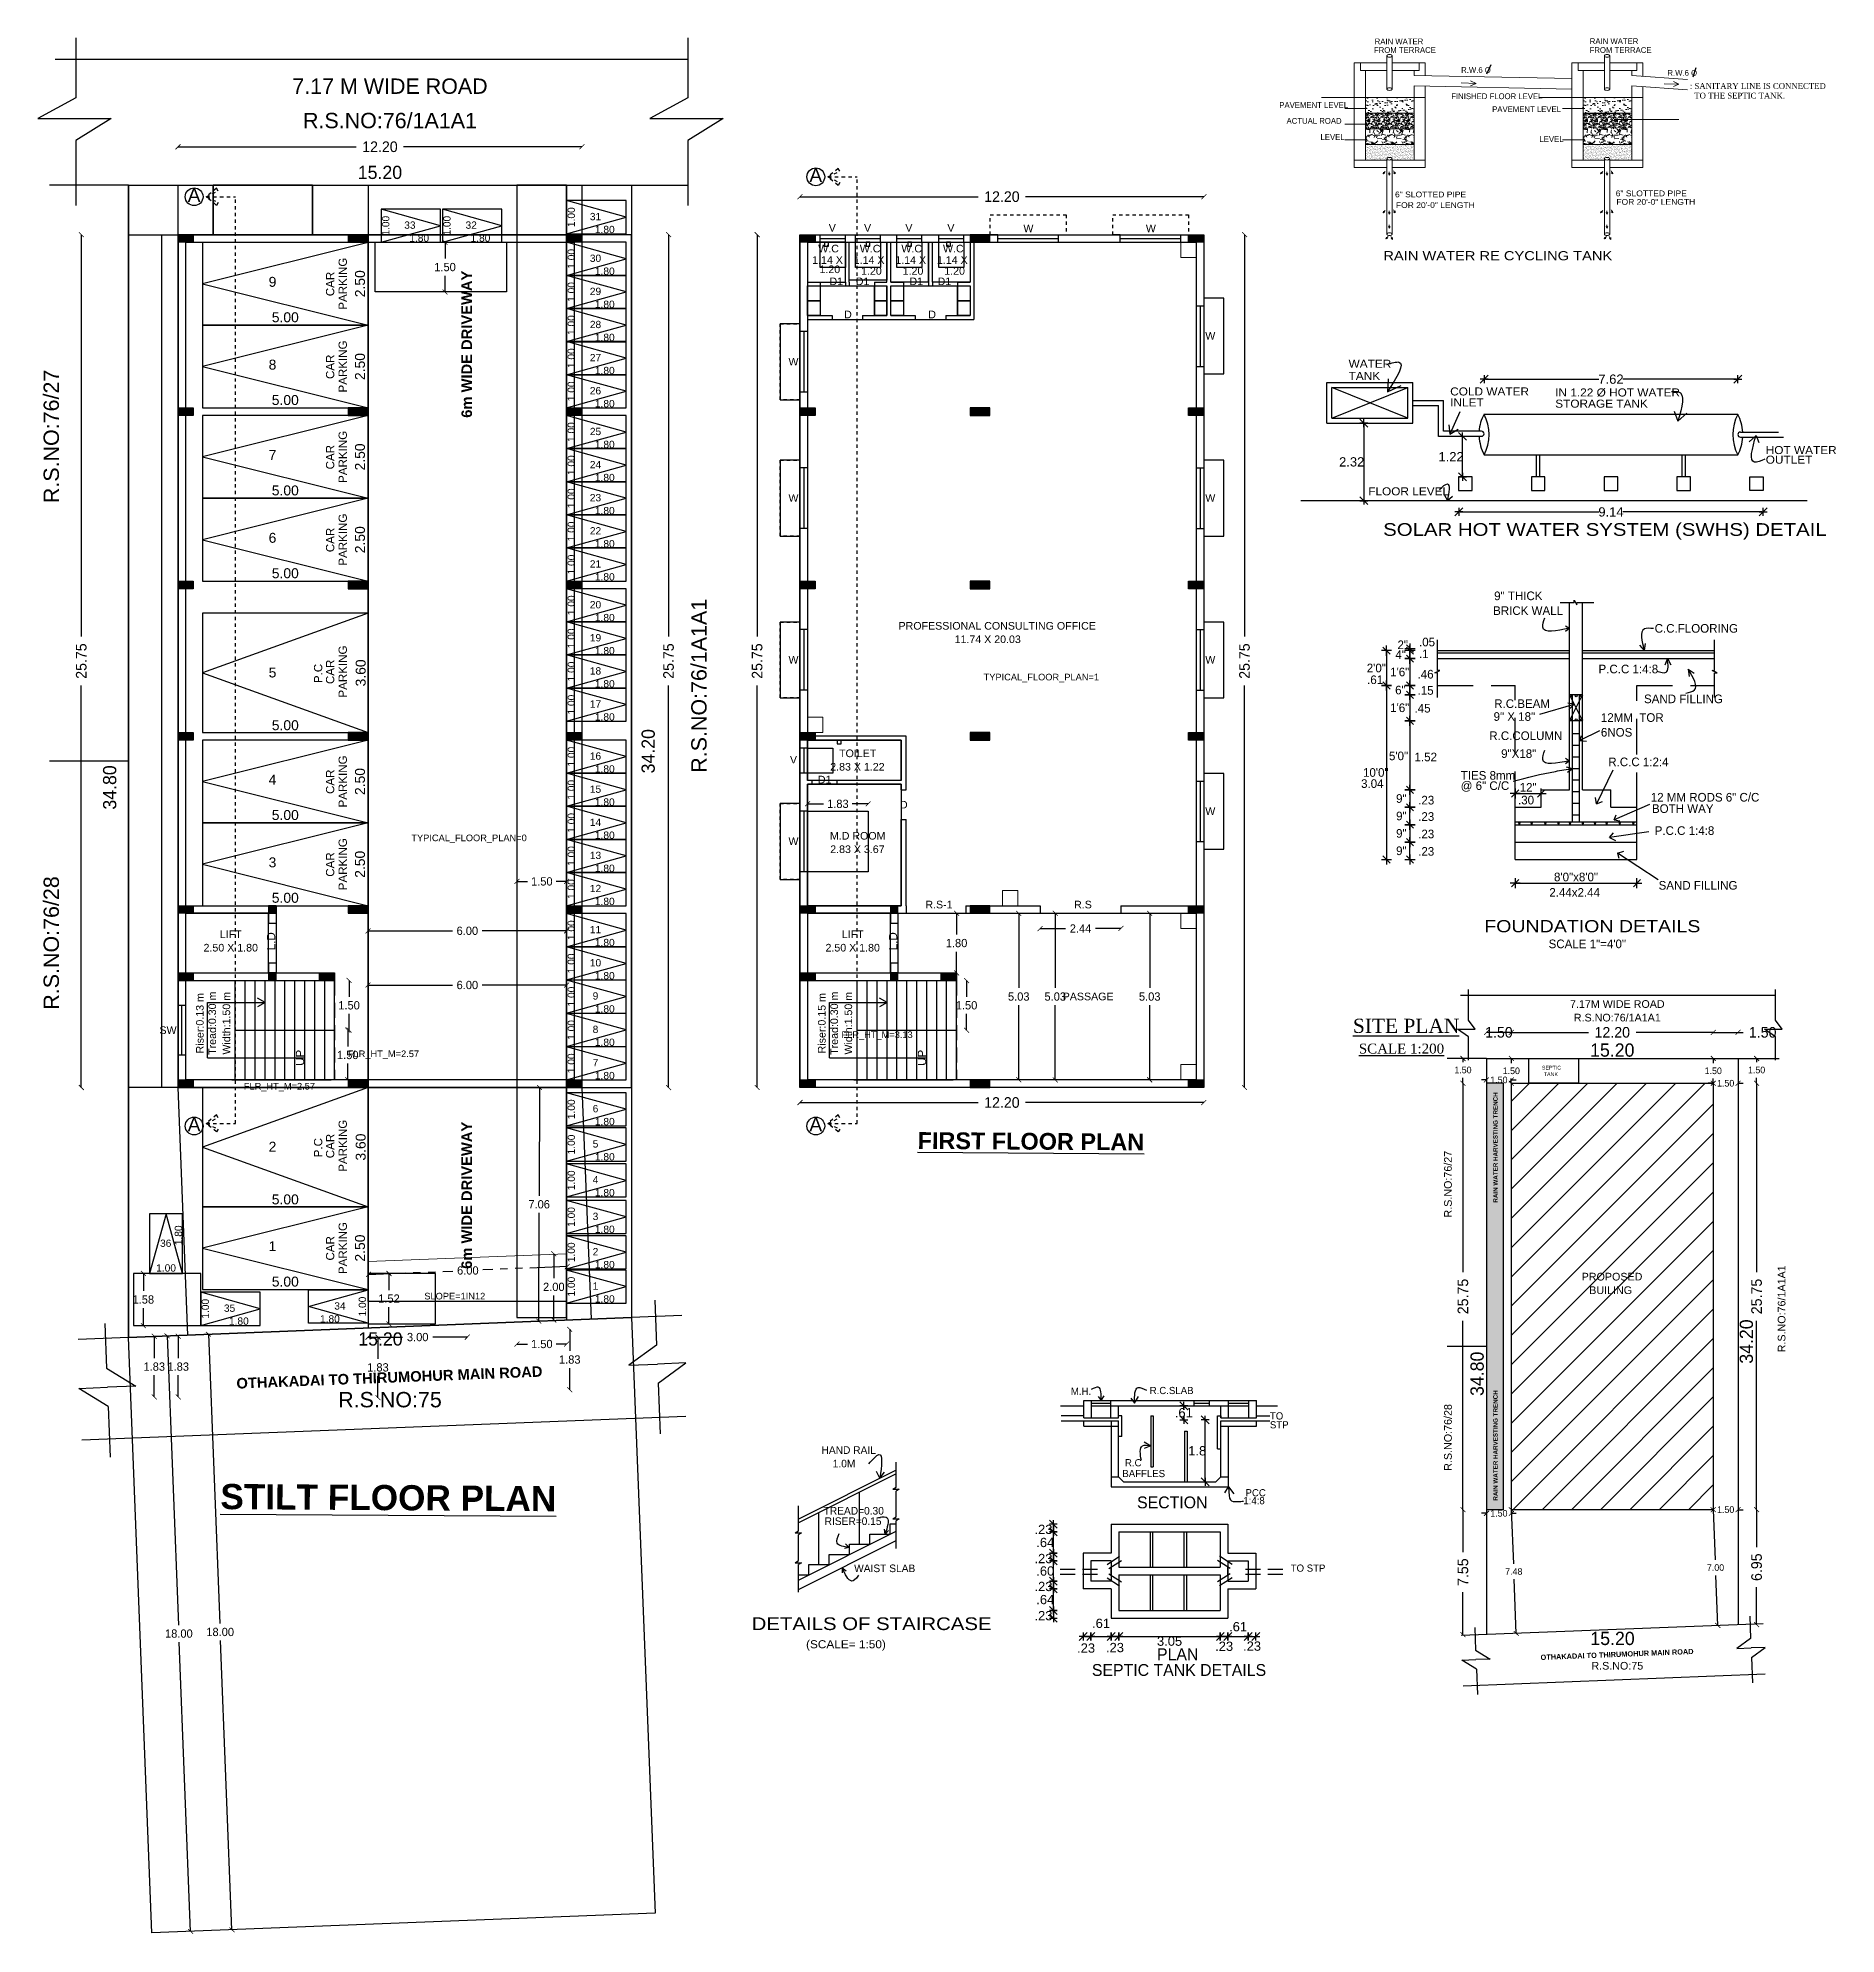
# Model space of a CAD drawing. Header units: metres. Extents: x 21686 to 22035, y 16742 to 16822.
# Drawn here: x 21685.9 to 21740.2, y 16742.1 to 16799.4 of the extents above; entities that cross this region are included whole.
import ezdxf
from ezdxf.enums import TextEntityAlignment as Align

# ---------------------------------------------------------------- set-up
doc = ezdxf.new("R2010")
doc.units = ezdxf.units.M
doc.header["$LTSCALE"] = 1.8
doc.header["$MEASUREMENT"] = 0
for name, pattern in [('CENTER', [2, 1.25, -0.25, 0.25, -0.25]), ('DASHED', [0.75, 0.5, -0.25]), ('DASHED2', [0.375, 0.25, -0.125]), ('HIDDEN', [0.375, 0.25, -0.125]), ('PHANTOM2', [1.25, 0.625, -0.125, 0.125, -0.125, 0.125, -0.125])]:
    doc.linetypes.add(name, pattern=pattern)
for name, color, linetype in [('AS_AT_SITE', 6, 'Continuous'), ('BLK_1_FLR_0_BLT_UP_AREA', 18, 'Continuous'), ('BLK_1_FLR_0_BLT_UP_AREA_DEDUCT', 18, 'Continuous'), ('BLK_1_FLR_0_DA_LIFT', 30, 'Continuous'), ('BLK_1_FLR_0_EXIT_WIDTH_DOOR', 2, 'Continuous'), ('BLK_1_FLR_0_EXIT_WIDTH_STAIR', 1, 'Continuous'), ('BLK_1_FLR_0_FIRESTAIR_1', 1, 'Continuous'), ('BLK_1_FLR_0_LIFT_1', 30, 'Continuous'), ('BLK_1_FLR_0_STAIR_1', 1, 'Continuous'), ('BLK_1_FLR_0_STILT_PARKING', 13, 'Continuous'), ('BLK_1_FLR_0_STILT_PARKING_DEDUCT', 13, 'Continuous'), ('BLK_1_FLR_1_BLT_UP_AREA', 18, 'Continuous'), ('BLK_1_FLR_1_CHAJJA', 6, 'Continuous'), ('BLK_1_FLR_1_DA_LIFT', 30, 'Continuous'), ('BLK_1_FLR_1_EXIT_WIDTH_DOOR', 2, 'Continuous'), ('BLK_1_FLR_1_EXIT_WIDTH_STAIR', 1, 'Continuous'), ('BLK_1_FLR_1_FIRESTAIR_1', 1, 'Continuous'), ('BLK_1_FLR_1_LIFT_1', 30, 'Continuous'), ('BLK_1_FLR_1_REGULAR_ROOM', 2, 'Continuous'), ('BLK_1_FLR_1_ROOM_1_LIGHT_VENTILATION_1', 2, 'Continuous'), ('BLK_1_FLR_1_STAIR_1', 1, 'Continuous'), ('BLK_1_FLR_1_URINAL', 235, 'Continuous'), ('BLK_1_FLR_1_WASH', 55, 'Continuous'), ('BLK_1_FLR_1_WATER_CLOSET', 213, 'Continuous'), ('BLK_1_FLR_1_WC_BATH', 233, 'Continuous'), ('BLK_1_LVL_0_BLDG_FOOT_PRINT', 1, 'Continuous'), ('BLK_1_LVL_0_FRONT_SETBACK', 2, 'Continuous'), ('BLK_1_LVL_0_REAR_SETBACK', 11, 'Continuous'), ('BLK_1_LVL_0_SIDE_SETBACK1', 171, 'Continuous'), ('BLK_1_LVL_0_SIDE_SETBACK2', 102, 'Continuous'), ('BLK_1_LVL_1_BLDG_FOOT_PRINT', 1, 'Continuous'), ('COMPOUNDWALL', 58, 'Continuous'), ('CORRIDOR_WIDTH', 195, 'Continuous'), ('DRIVE_WAY', 255, 'Continuous'), ('FMB_OR_PLR', 70, 'Continuous'), ('MAIN_GATE', 57, 'Continuous'), ('PATH_WAY', 4, 'Continuous'), ('PLOT_BOUNDARY', 70, 'Continuous'), ('ROAD_WIDTH', 1, 'Continuous'), ('RWH', 130, 'Continuous'), ('SEPTIC_TANK', 146, 'Continuous'), ('SUPER_IMPOSED', 5, 'Continuous'), ('SURRENDER_ROAD_WIDTH', 2, 'Continuous'), ('TOILET_VENTILATION', 6, 'Continuous'), ('TWO_WHEELER_DRIVE_WAY', 6, 'Continuous'), ('WASTE_MANAGEMENT', 240, 'Continuous'), ('WICKET_GATE', 57, 'Continuous')]:
    doc.layers.add(name, color=color, linetype=linetype)
for name, color, linetype, lineweight in [('BLK_1_DA_RAMP_1', 1, 'Continuous', 0), ('BLK_1_FIRE_TENDER_MOVEMENT', 161, 'Continuous', 0), ('BLK_1_FLR_1_DRINKING_WATER', 7, 'Continuous', 0), ('BLK_1_FLR_1_SP_WC', 233, 'Continuous', 0), ('DIST_EXIT', 7, 'Continuous', 0), ('NOTIFIED_ROAD', 183, 'Continuous', 13)]:
    doc.layers.add(name, color=color, linetype=linetype, lineweight=lineweight)
for name, color, linetype, plot in [('DA_PARKING', 1, 'Continuous', False), ('PARKING_SLOT', 30, 'Continuous', False), ('PER_AISLE_WIDTH', 5, 'Continuous', False), ('TWO_WHEELER_PARKING', 2, 'Continuous', False)]:
    doc.layers.add(name, color=color, linetype=linetype, plot=plot)
doc.styles.add('ARIAL', font='arial.ttf')
doc.styles.add('BOLD', font='GOTHIC.TTF', dxfattribs={"height": 8.5})
doc.styles.get("Standard").update_dxf_attribs({"font": 'arial.ttf'})
doc.styles.add('THIN', font='GOTHIC.TTF', dxfattribs={"height": 1})
doc.styles.add('thin1', font='arial.ttf')
doc.styles.add('TR', font='arialbd.ttf')
doc.styles.add('USA TEXT', font='GOTHIC.TTF')
doc.dimstyles.new('1-100-ED', dxfattribs={"dimtxt": 0.25, "dimasz": 0.15, "dimexe": 0.18, "dimexo": 0.0625, "dimgap": 0.129, "dimtad": 0, "dimtih": 1, "dimtoh": 1, "dimzin": 0, "dimdsep": 46, "dimtxsty": 'USA TEXT', "dimblk": 'ARCHTICK', "dimcen": 0.1, "dimse1": 1, "dimse2": 1, "dimadec": 0, "dimazin": 0, "dimtfac": 1, "dimtofl": 0, "dimtmove": 0, "dimatfit": 3, "dimldrblk": 'ARCHTICK', "dimfxl": 0, "dimtolj": 1, "dimtzin": 0, "dimarcsym": 0})
doc.dimstyles.new('Copy of 8DIM(NEW)', dxfattribs={"dimtxt": 0.28, "dimasz": 0.04, "dimexe": 0.18, "dimexo": 0.0625, "dimgap": 0.15, "dimtad": 0, "dimzin": 3, "dimdsep": 46, "dimtxsty": 'thin1', "dimblk": 'ER', "dimcen": 0.09, "dimse1": 1, "dimse2": 1, "dimadec": 0, "dimazin": 0, "dimtfac": 1, "dimtofl": 0, "dimtmove": 0, "dimatfit": 3, "dimldrblk": 'CLOSED', "dimfxl": 0, "dimfrac": 2, "dimtolj": 1, "dimtzin": 0, "dimarcsym": 0})
doc.dimstyles.new('Copy of ISO-25', dxfattribs={"dimtxt": 0.3, "dimasz": 0, "dimexe": 1.25, "dimexo": 0.625, "dimgap": 0.15, "dimtad": 1, "dimzin": 1, "dimdsep": 46, "dimtxsty": 'Standard', "dimcen": 2.5, "dimse1": 1, "dimse2": 1, "dimsd1": 1, "dimsd2": 1, "dimclrd": 256, "dimadec": 1, "dimazin": 0, "dimtfac": 1, "dimtmove": 0, "dimatfit": 3, "dimfxl": 0, "dimarcsym": 0})

msp = doc.modelspace()

# ---------------------------------------------------------------- texts
at = {"style": 'ARIAL'}
for s, height, rotation, p in [('7.17 M WIDE ROAD', 0.463511, 360, (21696.5446, 16797.9278)), ('R.S.NO:76/1A1A1', 0.463511, 360, (21696.5446, 16796.8905)), ('33', 0.22, 360, (21697.1463, 16793.7314)), ('32', 0.22, 360, (21698.9979, 16793.7314)), ('31', 0.22, 360, (21702.7533, 16793.99)), ('V', 0.23, 360, (21709.9068, 16793.6476)), ('V', 0.23, 360, (21710.9723, 16793.6476)), ('V', 0.23, 360, (21712.22, 16793.6476)), ('V', 0.23, 360, (21713.4896, 16793.6476)), ('W', 0.23, 360, (21715.8312, 16793.6318)), ('W', 0.23, 360, (21719.5307, 16793.6318)), ('PARKING', 0.25, 90, (21695.1176, 16791.9626)), ('30', 0.22, 360, (21702.7533, 16792.731)), ('1.14 X', 0.23, 360, (21709.7622, 16792.6768)), ('W.C', 0.23, 360, (21709.7937, 16793.0229)), ('1.14 X', 0.23, 360, (21711.0185, 16792.6768)), ('W.C', 0.23, 360, (21711.0499, 16793.0229)), ('1.14 X', 0.23, 360, (21712.2747, 16792.6768)), ('W.C', 0.23, 360, (21712.3062, 16793.0229)), ('1.14 X', 0.23, 360, (21713.531, 16792.6768)), ('W.C', 0.23, 360, (21713.5624, 16793.0229)), ('9', 0.3, 360, (21692.9963, 16792.0187)), ('CAR', 0.25, 90, (21694.7367, 16791.9533)), ('1.20', 0.23, 360, (21709.8328, 16792.398)), ('D1', 0.23, 360, (21710.0257, 16792.0342)), ('D1', 0.23, 360, (21710.8217, 16792.0342)), ('1.20', 0.23, 360, (21711.089, 16792.3491)), ('1.20', 0.23, 360, (21712.3453, 16792.3491)), ('D1', 0.23, 360, (21712.4419, 16792.0342)), ('D1', 0.23, 360, (21713.2943, 16792.0342)), ('1.20', 0.23, 360, (21713.6015, 16792.3491)), ('29', 0.22, 360, (21702.7533, 16791.731)), ('D', 0.23, 360, (21710.379, 16791.0328)), ('D', 0.23, 360, (21712.9223, 16791.0328)), ('28', 0.22, 360, (21702.7533, 16790.731)), ('W', 0.23, 0, (21721.3256, 16790.3886)), ('CAR', 0.25, 90, (21694.7367, 16789.4533)), ('PARKING', 0.25, 90, (21695.1176, 16789.4626)), ('27', 0.22, 360, (21702.7533, 16789.731)), ('R.S.NO:76/27', 0.463511, 90, (21686.3124, 16787.3502)), ('8', 0.3, 360, (21692.9963, 16789.5187)), ('W', 0.23, 360, (21708.7345, 16789.6085)), ('26', 0.22, 360, (21702.7533, 16788.731)), ('25', 0.22, 360, (21702.7533, 16787.4998)), ('7', 0.3, 360, (21692.9963, 16786.7887)), ('CAR', 0.25, 90, (21694.7367, 16786.7233)), ('PARKING', 0.25, 90, (21695.1176, 16786.7326)), ('24', 0.22, 360, (21702.7533, 16786.4998)), ('23', 0.22, 360, (21702.7533, 16785.4998)), ('W', 0.23, 360, (21708.7345, 16785.4913)), ('W', 0.23, 0, (21721.3256, 16785.4913)), ('PARKING', 0.25, 90, (21695.1176, 16784.2326)), ('6', 0.3, 360, (21692.9963, 16784.2887)), ('CAR', 0.25, 90, (21694.7367, 16784.2233)), ('22', 0.22, 360, (21702.7533, 16784.4998)), ('21', 0.22, 360, (21702.7533, 16783.4998)), ('20', 0.22, 360, (21702.7533, 16782.2698)), ('R.S.NO:76/1A1A1', 0.463511, 90, (21705.8778, 16779.8202)), ('19', 0.22, 360, (21702.7533, 16781.2698)), ('PROFESSIONAL CONSULTING OFFICE', 0.23, 360, (21714.8884, 16781.6304)), ('11.74 X 20.03', 0.23, 360, (21714.6014, 16781.225)), ('PARKING', 0.25, 90, (21695.1176, 16780.2502)), ('W', 0.23, 360, (21708.7345, 16780.6074)), ('W', 0.23, 0, (21721.3256, 16780.6074)), ('5', 0.3, 360, (21692.9963, 16780.2217)), ('P.C ', 0.25, 90, (21694.3733, 16780.2402)), ('CAR', 0.25, 90, (21694.7367, 16780.2408)), ('18', 0.22, 360, (21702.7533, 16780.2698)), ('17', 0.22, 360, (21702.7533, 16779.2698)), ('16', 0.22, 360, (21702.7533, 16777.6982)), ('TOILET', 0.23, 360, (21710.6738, 16777.7798)), ('CAR', 0.25, 90, (21694.7367, 16776.9217)), ('PARKING', 0.25, 90, (21695.1176, 16776.931)), ('V', 0.23, 360, (21708.7345, 16777.588)), ('2.83 X 1.22', 0.23, 360, (21710.6658, 16777.3743)), ('4', 0.3, 360, (21692.9963, 16776.9871)), ('15', 0.22, 360, (21702.7533, 16776.6982)), ('D1', 0.23, 360, (21709.6762, 16776.9877)), ('D', 0.23, 360, (21712.0658, 16776.2291)), ('W', 0.23, 0, (21721.3256, 16776.0358)), ('14', 0.22, 360, (21702.7533, 16775.6982)), ('PARKING', 0.25, 90, (21695.1176, 16774.431)), ('W', 0.23, 360, (21708.7345, 16775.1264)), ('2.83 X 3.67', 0.23, 360, (21710.6658, 16774.884)), ('M.D ROOM', 0.23, 360, (21710.6738, 16775.2895)), ('3', 0.3, 360, (21692.9963, 16774.4871)), ('CAR', 0.25, 90, (21694.7367, 16774.4217)), ('13', 0.22, 360, (21702.7533, 16774.6982)), ('R.S.NO:76/28', 0.463511, 90, (21686.3124, 16772.0529)), ('12', 0.22, 360, (21702.7533, 16773.6982)), ('R.S-1', 0.23, 360, (21713.1285, 16773.2128)), ('R.S', 0.23, 360, (21717.4793, 16773.2128)), ('LIFT', 0.23, 360, (21691.7347, 16772.3158)), ('L.D', 0.25, 90, (21692.9534, 16772.106)), ('11', 0.22, 360, (21702.7533, 16772.4569)), ('LIFT', 0.23, 360, (21710.5232, 16772.3158)), ('L.D', 0.25, 90, (21711.7418, 16772.106)), ('2.50 X 1.80', 0.23, 360, (21691.7347, 16771.9103)), ('10', 0.22, 360, (21702.7533, 16771.4549)), ('2.50 X 1.80', 0.23, 360, (21710.5232, 16771.9103)), ('9', 0.22, 360, (21702.7533, 16770.4527)), ('PASSAGE', 0.23, 360, (21717.635, 16770.4372)), ('7.17M WIDE ROAD', 0.231755, 360, (21733.6206, 16770.2097)), ('R.S.NO:76/1A1A1', 0.231755, 360, (21733.6206, 16769.799)), ('SW', 0.23, 360, (21689.8404, 16769.419)), ('8', 0.22, 360, (21702.7533, 16769.4443)), ('UP', 0.25, 90, (21693.8284, 16768.5851)), ('UP', 0.25, 90, (21712.6168, 16768.5857)), ('7', 0.22, 360, (21702.7533, 16768.4382)), ('SEPTIC', 0.115, 360, (21731.633, 16768.287)), ('TANK', 0.115, 360, (21731.6136, 16768.0898)), ('6', 0.22, 360, (21702.7533, 16767.0498)), ('PARKING', 0.25, 90, (21695.1176, 16765.9296)), ('2', 0.3, 360, (21692.9963, 16765.9011)), ('P.C ', 0.25, 90, (21694.3733, 16765.9196)), ('CAR', 0.25, 90, (21694.7367, 16765.9203)), ('5', 0.22, 360, (21702.7533, 16765.9855)), ('R.S.NO:76/27', 0.231755, 90, (21728.5045, 16764.7695)), ('4', 0.22, 360, (21702.7533, 16764.9035)), ('PARKING', 0.25, 90, (21695.1176, 16762.8404)), ('3', 0.22, 360, (21702.7533, 16763.7968)), ('36', 0.22, 360, (21689.7692, 16762.9853)), ('1', 0.3, 360, (21692.9963, 16762.8965)), ('CAR', 0.25, 90, (21694.7367, 16762.8311)), ('2', 0.22, 360, (21702.7533, 16762.7304)), ('R.S.NO:76/1A1A1', 0.231755, 90, (21738.5836, 16761.0045)), ('1', 0.22, 360, (21702.7533, 16761.6939)), ('PROPOSED', 0.23176, 360, (21733.4612, 16761.9758)), ('34', 0.22, 0, (21695.0332, 16761.0922)), ('BUILING', 0.23176, 360, (21733.4194, 16761.5672)), ('35', 0.22, 360, (21691.6986, 16761.0248)), ('R.S.NO:75', 0.46351, 360, (21696.5446, 16758.2619)), ('R.S.NO:76/28', 0.231755, 90, (21728.5045, 16757.1209)), ('R.S.NO:75', 0.23176, 360, (21733.6206, 16750.2254))]:
    msp.add_text(s, height=height, rotation=rotation, dxfattribs=at).set_placement(p, align=Align.MIDDLE_CENTER)
for p in [(21709.214, 16795.0298), (21690.4343, 16794.4293), (21690.4343, 16766.3654), (21709.214, 16766.3654)]:
    msp.add_text('A', height=0.4143).set_placement(p)
at = {"ltscale": 0.1, "style": 'TR'}
for s, height, rotation, p in [('6m WIDE DRIVEWAY', 0.317879, 90, (21699.022, 16787.9141)), ('RAIN WATER HARVESTING TRENCH', 0.135, 90, (21730.006, 16764.2117)), ('6m WIDE DRIVEWAY', 0.317879, 90, (21699.022, 16762.212)), ('OTHAKADAI TO THIRUMOHUR MAIN ROAD', 0.317879, 2.2605, (21691.9126, 16758.5929)), ('RAIN WATER HARVESTING TRENCH', 0.135, 90, (21730.006, 16755.2129)), ('OTHAKADAI TO THIRUMOHUR MAIN ROAD', 0.15894, 2.2605, (21731.3046, 16750.3985))]:
    msp.add_text(s, height=height, rotation=rotation, dxfattribs=at).set_placement(p)
at = {"ltscale": 0.1, "style": 'ARIAL'}
for s, p in [('Riser:0.13 m', (21690.801, 16769.6286)), ('Tread:0.30 m', (21691.1755, 16769.6286)), ('Width:1.50 m', (21691.6028, 16769.6286)), ('Riser:0.15 m', (21709.5895, 16769.6292)), ('Tread:0.30 m', (21709.964, 16769.6292)), ('Width:1.50 m', (21710.3912, 16769.6292))]:
    msp.add_text(s, height=0.23, rotation=90, dxfattribs=at).set_placement(p, align=Align.MIDDLE_CENTER)
at = {"style": 'TR'}
for s, height, p in [('%%UFIRST FLOOR PLAN', 0.50689, (21712.4829, 16765.8342)), ('%%USTILT FLOOR PLAN', 0.760334, (21691.4193, 16754.9565))]:
    msp.add_text(s, height=height, rotation=359.62555, dxfattribs=at).set_placement(p)
at = {"attachment_point": 1}
for s, insert, char_height in [('\\pt4.27966;{\\fTimes New Roman|b0|i0|c0|p18;\\LSITE PLAN}', (21725.6343, 16769.7656), 0.427966), ('{\\fTimes New Roman|b0|i0|c0|p18;\\LSCALE 1:200}', (21725.8123, 16769.0126), 0.299576)]:
    msp.add_mtext_dynamic_manual_height_columns(s, width=10.645611, gutter_width=1, heights=[0], dxfattribs=dict(at, insert=insert, char_height=char_height))
at = {"layer": 'BLK_1_DA_RAMP_1', "insert": (21698.5025, 16761.4878), "char_height": 0.2, "width": 2.4, "attachment_point": 2}
msp.add_mtext('SLOPE=1IN12', dxfattribs=at)
at = {"layer": 'BLK_1_FLR_0_BLT_UP_AREA', "linetype": 'Continuous', "insert": (21698.9335, 16775.3267), "char_height": 0.2, "width": 2.4, "attachment_point": 2}
msp.add_mtext('{\\C18;TYPICAL_FLOOR_PLAN=0}', dxfattribs=at)
at = {"layer": 'BLK_1_FLR_0_FIRESTAIR_1', "linetype": 'Continuous', "insert": (21696.3482, 16768.8062), "char_height": 0.2, "width": 2.4, "attachment_point": 2}
msp.add_mtext('FLR_HT_M=2.57', dxfattribs=at)
at = {"layer": 'BLK_1_FLR_0_STAIR_1', "linetype": 'Continuous', "insert": (21693.2043, 16767.8273), "char_height": 0.2, "width": 2.4, "attachment_point": 2}
msp.add_mtext('FLR_HT_M=2.57', dxfattribs=at)
at = {"layer": 'BLK_1_FLR_1_BLT_UP_AREA', "linetype": 'Continuous', "insert": (21716.2204, 16780.1827), "char_height": 0.2, "width": 2.4, "attachment_point": 2}
msp.add_mtext('{\\C18;TYPICAL_FLOOR_PLAN=1}', dxfattribs=at)
at = {"layer": 'BLK_1_FLR_1_FIRESTAIR_1', "linetype": 'Continuous', "insert": (21711.2604, 16769.3824), "char_height": 0.2, "width": 2.4, "attachment_point": 2}
msp.add_mtext('FLR_HT_M=3.13', dxfattribs=at)
at = {"layer": 'BLK_1_FLR_1_STAIR_1', "linetype": 'Continuous', "insert": (21711.2604, 16769.3824), "char_height": 0.2, "width": 2.4, "attachment_point": 2}
msp.add_mtext('FLR_HT_M=3.13', dxfattribs=at)

# ---------------------------------------------------------------- blocks, each defined once
blk = doc.blocks.new('*D85')
at = {"layer": 'Defpoints', "color": 0}
for p in [(21737.269, 16768.816), (21729.669, 16768.566), (21737.269, 16768.566)]:
    blk.add_point(p, dxfattribs=at)
at = {"color": 0, "insert": (21733.469, 16768.816), "char_height": 0.4, "attachment_point": 5, "style": 'USA TEXT'}
blk.add_mtext('\\A1;15.20', dxfattribs=at)
blk = doc.blocks.new('_ArchTick')
at = {"color": 0, "linetype": 'ByBlock', "const_width": 0.15}
blk.add_lwpolyline([(-0.5, -0.5), (0.5, 0.5)], dxfattribs=at)
blk = doc.blocks.new('*D86')
at = {"layer": 'Defpoints', "color": 0}
for p in [(21737.269, 16768.566), (21737.269, 16751.466), (21737.522, 16751.466)]:
    blk.add_point(p, dxfattribs=at)
at = {"color": 0, "insert": (21737.522, 16760.016), "char_height": 0.4, "attachment_point": 5, "rotation": 90, "style": 'USA TEXT'}
blk.add_mtext('\\A1;34.20', dxfattribs=at)
blk = doc.blocks.new('*D87')
at = {"layer": 'Defpoints', "color": 0}
for p in [(21729.669, 16768.566), (21729.388, 16751.166), (21729.669, 16751.166)]:
    blk.add_point(p, dxfattribs=at)
at = {"color": 0, "insert": (21729.388, 16759.043), "char_height": 0.4, "attachment_point": 5, "rotation": 90, "style": 'USA TEXT'}
blk.add_mtext('\\A1;34.80', dxfattribs=at)
blk = doc.blocks.new('*D88')
at = {"layer": 'Defpoints', "color": 0}
for p in [(21737.269, 16751.466), (21729.669, 16751.166), (21737.28, 16751.198)]:
    blk.add_point(p, dxfattribs=at)
at = {"color": 0, "insert": (21733.476, 16751.048), "char_height": 0.4, "attachment_point": 5, "style": 'USA TEXT'}
blk.add_mtext('\\A1;15.20', dxfattribs=at)
blk = doc.blocks.new('*D89')
at = {"color": 0, "lineweight": -2}
for p, q in [((21730.419, 16769.353), (21732.753, 16769.353)), ((21736.519, 16769.353), (21734.186, 16769.353))]:
    blk.add_line(p, q, dxfattribs=at)
at = {"layer": 'Defpoints', "color": 0}
for p in [(21736.519, 16769.353), (21730.419, 16767.816), (21736.519, 16767.816)]:
    blk.add_point(p, dxfattribs=at)
at = {"color": 0, "lineweight": -2, "xscale": 0.15, "yscale": 0.15, "zscale": 0.15, "rotation": 180}
blk.add_blockref('_ArchTick', (21730.419, 16769.353), dxfattribs=at)
at = {"color": 0, "lineweight": -2, "xscale": 0.15, "yscale": 0.15, "zscale": 0.15}
blk.add_blockref('_ArchTick', (21736.519, 16769.353), dxfattribs=at)
at = {"color": 0, "insert": (21733.469, 16769.353), "char_height": 0.32, "attachment_point": 5, "style": 'USA TEXT'}
blk.add_mtext('\\A1;12.20', dxfattribs=at)
blk = doc.blocks.new('*D90')
at = {"color": 0, "lineweight": -2}
for p, q in [((21728.958, 16767.816), (21728.958, 16762.116)), ((21728.958, 16754.939), (21728.958, 16760.638))]:
    blk.add_line(p, q, dxfattribs=at)
at = {"layer": 'Defpoints', "color": 0}
for p in [(21730.419, 16767.816), (21728.958, 16754.939), (21730.419, 16754.939)]:
    blk.add_point(p, dxfattribs=at)
at = {"color": 0, "lineweight": -2, "xscale": 0.15, "yscale": 0.15, "zscale": 0.15}
for p, rotation in [((21728.958, 16767.816), 90), ((21728.958, 16754.939), 270)]:
    blk.add_blockref('_ArchTick', p, dxfattribs=dict(at, rotation=rotation))
at = {"color": 0, "insert": (21728.958, 16761.377), "char_height": 0.32, "attachment_point": 5, "rotation": 90, "style": 'USA TEXT'}
blk.add_mtext('\\A1;25.75', dxfattribs=at)
blk = doc.blocks.new('*D91')
at = {"color": 0, "lineweight": -2}
for p, q in [((21737.829, 16767.816), (21737.829, 16762.116)), ((21737.829, 16754.939), (21737.829, 16760.638))]:
    blk.add_line(p, q, dxfattribs=at)
at = {"layer": 'Defpoints', "color": 0}
for p in [(21736.519, 16767.816), (21737.829, 16767.816), (21736.519, 16754.939)]:
    blk.add_point(p, dxfattribs=at)
at = {"color": 0, "lineweight": -2, "xscale": 0.15, "yscale": 0.15, "zscale": 0.15}
for p, rotation in [((21737.829, 16767.816), 90), ((21737.829, 16754.939), 270)]:
    blk.add_blockref('_ArchTick', p, dxfattribs=dict(at, rotation=rotation))
at = {"color": 0, "insert": (21737.829, 16761.377), "char_height": 0.32, "attachment_point": 5, "rotation": 90, "style": 'USA TEXT'}
blk.add_mtext('\\A1;25.75', dxfattribs=at)
blk = doc.blocks.new('*D92')
at = {"color": 0, "lineweight": -2}
for p, q in [((21719.495, 16772.949), (21719.495, 16770.694)), ((21719.495, 16767.919), (21719.495, 16770.174))]:
    blk.add_line(p, q, dxfattribs=at)
at = {"layer": 'Defpoints', "color": 0}
for p in [(21720.356, 16772.949), (21719.495, 16767.919), (21720.356, 16767.919)]:
    blk.add_point(p, dxfattribs=at)
at = {"color": 0, "lineweight": -2, "xscale": 0.15, "yscale": 0.15, "zscale": 0.15}
for p, rotation in [((21719.495, 16772.949), 90), ((21719.495, 16767.919), 270)]:
    blk.add_blockref('_ArchTick', p, dxfattribs=dict(at, rotation=rotation))
at = {"color": 0, "insert": (21719.495, 16770.434), "char_height": 0.25, "attachment_point": 5, "style": 'USA TEXT'}
blk.add_mtext('\\A1;5.03', dxfattribs=at)
blk = doc.blocks.new('*D95')
at = {"color": 0, "lineweight": -2}
for p, q in [((21708.93, 16794.589), (21714.314, 16794.589)), ((21721.13, 16794.589), (21715.747, 16794.589))]:
    blk.add_line(p, q, dxfattribs=at)
at = {"layer": 'Defpoints', "color": 0}
for p in [(21721.13, 16794.589), (21708.93, 16793.443), (21721.13, 16793.443)]:
    blk.add_point(p, dxfattribs=at)
at = {"color": 0, "lineweight": -2, "xscale": 0.15, "yscale": 0.15, "zscale": 0.15, "rotation": 180}
blk.add_blockref('_ArchTick', (21708.93, 16794.589), dxfattribs=at)
at = {"color": 0, "lineweight": -2, "xscale": 0.15, "yscale": 0.15, "zscale": 0.15}
blk.add_blockref('_ArchTick', (21721.13, 16794.589), dxfattribs=at)
at = {"color": 0, "insert": (21715.03, 16794.589), "char_height": 0.32, "attachment_point": 5, "style": 'USA TEXT'}
blk.add_mtext('\\A1;12.20', dxfattribs=at)
blk = doc.blocks.new('*D96')
at = {"color": 0, "lineweight": -2}
for p, q in [((21722.36, 16793.443), (21722.36, 16781.305)), ((21722.36, 16767.689), (21722.36, 16779.827))]:
    blk.add_line(p, q, dxfattribs=at)
at = {"layer": 'Defpoints', "color": 0}
for p in [(21721.13, 16793.443), (21721.13, 16767.689), (21722.36, 16767.689)]:
    blk.add_point(p, dxfattribs=at)
at = {"color": 0, "lineweight": -2, "xscale": 0.15, "yscale": 0.15, "zscale": 0.15}
for p, rotation in [((21722.36, 16793.443), 90), ((21722.36, 16767.689), 270)]:
    blk.add_blockref('_ArchTick', p, dxfattribs=dict(at, rotation=rotation))
at = {"color": 0, "insert": (21722.36, 16780.566), "char_height": 0.32, "attachment_point": 5, "rotation": 90, "style": 'USA TEXT'}
blk.add_mtext('\\A1;25.75', dxfattribs=at)
blk = doc.blocks.new('*D97')
at = {"color": 0, "lineweight": -2}
for p, q in [((21708.93, 16767.234), (21714.314, 16767.234)), ((21721.13, 16767.234), (21715.747, 16767.234))]:
    blk.add_line(p, q, dxfattribs=at)
at = {"layer": 'Defpoints', "color": 0}
for p in [(21708.93, 16767.689), (21721.13, 16767.689), (21708.93, 16767.234)]:
    blk.add_point(p, dxfattribs=at)
at = {"color": 0, "lineweight": -2, "xscale": 0.15, "yscale": 0.15, "zscale": 0.15, "rotation": 180}
blk.add_blockref('_ArchTick', (21708.93, 16767.234), dxfattribs=at)
at = {"color": 0, "lineweight": -2, "xscale": 0.15, "yscale": 0.15, "zscale": 0.15}
blk.add_blockref('_ArchTick', (21721.13, 16767.234), dxfattribs=at)
at = {"color": 0, "insert": (21715.03, 16767.234), "char_height": 0.32, "attachment_point": 5, "style": 'USA TEXT'}
blk.add_mtext('\\A1;12.20', dxfattribs=at)
blk = doc.blocks.new('*D98')
at = {"color": 0, "lineweight": -2}
for p, q in [((21707.637, 16793.443), (21707.637, 16781.305)), ((21707.637, 16767.689), (21707.637, 16779.827))]:
    blk.add_line(p, q, dxfattribs=at)
at = {"layer": 'Defpoints', "color": 0}
for p in [(21707.637, 16793.443), (21708.93, 16793.443), (21708.93, 16767.689)]:
    blk.add_point(p, dxfattribs=at)
at = {"color": 0, "lineweight": -2, "xscale": 0.15, "yscale": 0.15, "zscale": 0.15}
for p, rotation in [((21707.637, 16793.443), 90), ((21707.637, 16767.689), 270)]:
    blk.add_blockref('_ArchTick', p, dxfattribs=dict(at, rotation=rotation))
at = {"color": 0, "insert": (21707.637, 16780.566), "char_height": 0.32, "attachment_point": 5, "rotation": 90, "style": 'USA TEXT'}
blk.add_mtext('\\A1;25.75', dxfattribs=at)
blk = doc.blocks.new('*D107')
at = {"layer": 'Defpoints', "color": 0}
for p in [(21703.842, 16795.321), (21688.642, 16794.82), (21703.842, 16794.82)]:
    blk.add_point(p, dxfattribs=at)
at = {"color": 0, "insert": (21696.242, 16795.321), "char_height": 0.4, "attachment_point": 5, "style": 'USA TEXT'}
blk.add_mtext('\\A1;15.20', dxfattribs=at)
blk = doc.blocks.new('*D108')
at = {"layer": 'Defpoints', "color": 0}
for p in [(21703.842, 16794.943), (21703.842, 16760.743), (21704.347, 16760.743)]:
    blk.add_point(p, dxfattribs=at)
at = {"color": 0, "insert": (21704.347, 16777.843), "char_height": 0.4, "attachment_point": 5, "rotation": 90, "style": 'USA TEXT'}
blk.add_mtext('\\A1;34.20', dxfattribs=at)
blk = doc.blocks.new('*D109')
at = {"layer": 'Defpoints', "color": 0}
for p in [(21688.642, 16794.943), (21688.079, 16760.143), (21688.642, 16760.143)]:
    blk.add_point(p, dxfattribs=at)
at = {"color": 0, "insert": (21688.079, 16776.749), "char_height": 0.4, "attachment_point": 5, "rotation": 90, "style": 'USA TEXT'}
blk.add_mtext('\\A1;34.80', dxfattribs=at)
blk = doc.blocks.new('*D110')
at = {"layer": 'Defpoints', "color": 0}
for p in [(21703.842, 16760.743), (21688.642, 16760.143), (21703.856, 16760.391)]:
    blk.add_point(p, dxfattribs=at)
at = {"color": 0, "insert": (21696.256, 16760.091), "char_height": 0.4, "attachment_point": 5, "style": 'USA TEXT'}
blk.add_mtext('\\A1;15.20', dxfattribs=at)
blk = doc.blocks.new('*D111')
at = {"color": 0, "lineweight": -2}
for p, q in [((21690.142, 16796.096), (21695.525, 16796.096)), ((21702.342, 16796.096), (21696.958, 16796.096))]:
    blk.add_line(p, q, dxfattribs=at)
at = {"layer": 'Defpoints', "color": 0}
for p in [(21702.342, 16796.096), (21690.142, 16793.443), (21702.342, 16793.443)]:
    blk.add_point(p, dxfattribs=at)
at = {"color": 0, "lineweight": -2, "xscale": 0.15, "yscale": 0.15, "zscale": 0.15, "rotation": 180}
blk.add_blockref('_ArchTick', (21690.142, 16796.096), dxfattribs=at)
at = {"color": 0, "lineweight": -2, "xscale": 0.15, "yscale": 0.15, "zscale": 0.15}
blk.add_blockref('_ArchTick', (21702.342, 16796.096), dxfattribs=at)
at = {"color": 0, "insert": (21696.242, 16796.096), "char_height": 0.32, "attachment_point": 5, "style": 'USA TEXT'}
blk.add_mtext('\\A1;12.20', dxfattribs=at)
blk = doc.blocks.new('*D112')
at = {"color": 0, "lineweight": -2}
for p, q in [((21687.22, 16793.443), (21687.22, 16781.305)), ((21687.22, 16767.689), (21687.22, 16779.827))]:
    blk.add_line(p, q, dxfattribs=at)
at = {"layer": 'Defpoints', "color": 0}
for p in [(21690.142, 16793.443), (21687.22, 16767.689), (21690.142, 16767.689)]:
    blk.add_point(p, dxfattribs=at)
at = {"color": 0, "lineweight": -2, "xscale": 0.15, "yscale": 0.15, "zscale": 0.15}
for p, rotation in [((21687.22, 16793.443), 90), ((21687.22, 16767.689), 270)]:
    blk.add_blockref('_ArchTick', p, dxfattribs=dict(at, rotation=rotation))
at = {"color": 0, "insert": (21687.22, 16780.566), "char_height": 0.32, "attachment_point": 5, "rotation": 90, "style": 'USA TEXT'}
blk.add_mtext('\\A1;25.75', dxfattribs=at)
blk = doc.blocks.new('*D113')
at = {"color": 0, "lineweight": -2}
for p, q in [((21704.961, 16793.443), (21704.961, 16781.305)), ((21704.961, 16767.689), (21704.961, 16779.827))]:
    blk.add_line(p, q, dxfattribs=at)
at = {"layer": 'Defpoints', "color": 0}
for p in [(21702.342, 16793.443), (21704.961, 16793.443), (21702.342, 16767.689)]:
    blk.add_point(p, dxfattribs=at)
at = {"color": 0, "lineweight": -2, "xscale": 0.15, "yscale": 0.15, "zscale": 0.15}
for p, rotation in [((21704.961, 16793.443), 90), ((21704.961, 16767.689), 270)]:
    blk.add_blockref('_ArchTick', p, dxfattribs=dict(at, rotation=rotation))
at = {"color": 0, "insert": (21704.961, 16780.566), "char_height": 0.32, "attachment_point": 5, "rotation": 90, "style": 'USA TEXT'}
blk.add_mtext('\\A1;25.75', dxfattribs=at)
blk = doc.blocks.new('*D114')
at = {"color": 0, "lineweight": -2}
for p, q in [((21701.062, 16767.689), (21701.052, 16764.421)), ((21701.041, 16760.632), (21701.051, 16763.9))]:
    blk.add_line(p, q, dxfattribs=at)
at = {"layer": 'Defpoints', "color": 0}
for p in [(21701.062, 16767.689), (21701.041, 16760.632), (21701.041, 16760.632)]:
    blk.add_point(p, dxfattribs=at)
at = {"color": 0, "lineweight": -2, "xscale": 0.15, "yscale": 0.15, "zscale": 0.15}
for p, rotation in [((21701.062, 16767.689), 89.83013296800716), ((21701.041, 16760.632), 269.8301329680071)]:
    blk.add_blockref('_ArchTick', p, dxfattribs=dict(at, rotation=rotation))
at = {"color": 0, "insert": (21701.051, 16764.16), "char_height": 0.25, "attachment_point": 5, "style": 'USA TEXT'}
blk.add_mtext('\\A1;7.06', dxfattribs=at)
blk = doc.blocks.new('*D115')
at = {"color": 0, "lineweight": -2}
for p, q in [((21736.519, 16754.939), (21736.369, 16754.939)), ((21737.269, 16754.939), (21737.419, 16754.939))]:
    blk.add_line(p, q, dxfattribs=at)
at = {"layer": 'Defpoints', "color": 0}
for p in [(21736.519, 16754.939), (21737.269, 16754.939), (21737.269, 16754.939)]:
    blk.add_point(p, dxfattribs=at)
at = {"color": 0, "lineweight": -2, "xscale": 0.15, "yscale": 0.15, "zscale": 0.15}
blk.add_blockref('_ArchTick', (21736.519, 16754.939), dxfattribs=at)
at = {"color": 0, "lineweight": -2, "xscale": 0.15, "yscale": 0.15, "zscale": 0.15, "rotation": 180}
blk.add_blockref('_ArchTick', (21737.269, 16754.939), dxfattribs=at)
at = {"color": 0, "insert": (21736.894, 16754.939), "char_height": 0.2, "attachment_point": 5, "style": 'USA TEXT'}
blk.add_mtext('\\A1;1.50', dxfattribs=at)
blk = doc.blocks.new('*D116')
at = {"color": 0, "lineweight": -2}
for p, q in [((21729.669, 16754.829), (21729.519, 16754.829)), ((21730.419, 16754.829), (21730.569, 16754.829))]:
    blk.add_line(p, q, dxfattribs=at)
at = {"layer": 'Defpoints', "color": 0}
for p in [(21729.669, 16754.939), (21730.419, 16754.939), (21729.669, 16754.829)]:
    blk.add_point(p, dxfattribs=at)
at = {"color": 0, "lineweight": -2, "xscale": 0.15, "yscale": 0.15, "zscale": 0.15}
blk.add_blockref('_ArchTick', (21729.669, 16754.829), dxfattribs=at)
at = {"color": 0, "lineweight": -2, "xscale": 0.15, "yscale": 0.15, "zscale": 0.15, "rotation": 180}
blk.add_blockref('_ArchTick', (21730.419, 16754.829), dxfattribs=at)
at = {"color": 0, "insert": (21730.044, 16754.829), "char_height": 0.2, "attachment_point": 5, "style": 'USA TEXT'}
blk.add_mtext('\\A1;1.50', dxfattribs=at)
blk = doc.blocks.new('*D117')
at = {"color": 0, "lineweight": -2}
for p, q in [((21730.419, 16754.939), (21730.484, 16753.304)), ((21730.567, 16751.201), (21730.502, 16752.836))]:
    blk.add_line(p, q, dxfattribs=at)
at = {"layer": 'Defpoints', "color": 0}
for p in [(21730.419, 16754.939), (21730.567, 16751.201), (21730.567, 16751.201)]:
    blk.add_point(p, dxfattribs=at)
at = {"color": 0, "lineweight": -2, "xscale": 0.15, "yscale": 0.15, "zscale": 0.15}
for p, rotation in [((21730.419, 16754.939), 92.26050191181456), ((21730.567, 16751.201), 272.2605019118146)]:
    blk.add_blockref('_ArchTick', p, dxfattribs=dict(at, rotation=rotation))
at = {"color": 0, "insert": (21730.493, 16753.07), "char_height": 0.2, "attachment_point": 5, "style": 'USA TEXT'}
blk.add_mtext('\\A1;7.48', dxfattribs=at)
blk = doc.blocks.new('*D118')
at = {"color": 0, "lineweight": -2}
for p, q in [((21736.519, 16754.939), (21736.579, 16753.424)), ((21736.657, 16751.442), (21736.597, 16752.956))]:
    blk.add_line(p, q, dxfattribs=at)
at = {"layer": 'Defpoints', "color": 0}
for p in [(21736.519, 16754.939), (21736.657, 16751.442), (21736.657, 16751.442)]:
    blk.add_point(p, dxfattribs=at)
at = {"color": 0, "lineweight": -2, "xscale": 0.15, "yscale": 0.15, "zscale": 0.15}
for p, rotation in [((21736.519, 16754.939), 92.26050190616213), ((21736.657, 16751.442), 272.2605019061621)]:
    blk.add_blockref('_ArchTick', p, dxfattribs=dict(at, rotation=rotation))
at = {"color": 0, "insert": (21736.588, 16753.19), "char_height": 0.2, "attachment_point": 5, "style": 'USA TEXT'}
blk.add_mtext('\\A1;7.00', dxfattribs=at)
blk = doc.blocks.new('*D119')
at = {"color": 0, "lineweight": -2}
for p, q in [((21736.519, 16767.816), (21736.369, 16767.816)), ((21737.269, 16767.816), (21737.419, 16767.816))]:
    blk.add_line(p, q, dxfattribs=at)
at = {"layer": 'Defpoints', "color": 0}
for p in [(21736.519, 16767.816), (21737.269, 16767.816), (21737.269, 16767.816)]:
    blk.add_point(p, dxfattribs=at)
at = {"color": 0, "lineweight": -2, "xscale": 0.15, "yscale": 0.15, "zscale": 0.15}
blk.add_blockref('_ArchTick', (21736.519, 16767.816), dxfattribs=at)
at = {"color": 0, "lineweight": -2, "xscale": 0.15, "yscale": 0.15, "zscale": 0.15, "rotation": 180}
blk.add_blockref('_ArchTick', (21737.269, 16767.816), dxfattribs=at)
at = {"color": 0, "insert": (21736.894, 16767.816), "char_height": 0.2, "attachment_point": 5, "style": 'USA TEXT'}
blk.add_mtext('\\A1;1.50', dxfattribs=at)
blk = doc.blocks.new('*D120')
at = {"color": 0, "lineweight": -2}
for p, q in [((21736.519, 16768.566), (21736.519, 16768.425)), ((21736.519, 16767.816), (21736.519, 16767.957))]:
    blk.add_line(p, q, dxfattribs=at)
at = {"layer": 'Defpoints', "color": 0}
for p in [(21736.519, 16768.566), (21736.519, 16768.566), (21736.519, 16767.816)]:
    blk.add_point(p, dxfattribs=at)
at = {"color": 0, "lineweight": -2, "xscale": 0.15, "yscale": 0.15, "zscale": 0.15}
for p, rotation in [((21736.519, 16768.566), 90), ((21736.519, 16767.816), 270)]:
    blk.add_blockref('_ArchTick', p, dxfattribs=dict(at, rotation=rotation))
at = {"color": 0, "insert": (21736.519, 16768.191), "char_height": 0.2, "attachment_point": 5, "style": 'USA TEXT'}
blk.add_mtext('\\A1;1.50', dxfattribs=at)
blk = doc.blocks.new('*D121')
at = {"color": 0, "lineweight": -2}
for p, q in [((21730.419, 16768.566), (21730.419, 16768.425)), ((21730.419, 16767.816), (21730.419, 16767.957))]:
    blk.add_line(p, q, dxfattribs=at)
at = {"layer": 'Defpoints', "color": 0}
for p in [(21730.419, 16768.566), (21730.419, 16768.566), (21730.419, 16767.816)]:
    blk.add_point(p, dxfattribs=at)
at = {"color": 0, "lineweight": -2, "xscale": 0.15, "yscale": 0.15, "zscale": 0.15}
for p, rotation in [((21730.419, 16768.566), 90), ((21730.419, 16767.816), 270)]:
    blk.add_blockref('_ArchTick', p, dxfattribs=dict(at, rotation=rotation))
at = {"color": 0, "insert": (21730.419, 16768.191), "char_height": 0.2, "attachment_point": 5, "style": 'USA TEXT'}
blk.add_mtext('\\A1;1.50', dxfattribs=at)
blk = doc.blocks.new('*D122')
at = {"color": 0, "lineweight": -2}
for p, q in [((21729.669, 16767.917), (21729.519, 16767.917)), ((21730.419, 16767.917), (21730.569, 16767.917))]:
    blk.add_line(p, q, dxfattribs=at)
at = {"layer": 'Defpoints', "color": 0}
for p in [(21729.669, 16767.917), (21729.669, 16767.816), (21730.419, 16767.816)]:
    blk.add_point(p, dxfattribs=at)
at = {"color": 0, "lineweight": -2, "xscale": 0.15, "yscale": 0.15, "zscale": 0.15}
for p, rotation in [((21729.669, 16767.917), 359.999999982491), ((21730.419, 16767.917), 179.999999982491)]:
    blk.add_blockref('_ArchTick', p, dxfattribs=dict(at, rotation=rotation))
at = {"color": 0, "insert": (21730.044, 16767.917), "char_height": 0.2, "attachment_point": 5, "style": 'USA TEXT'}
blk.add_mtext('\\A1;1.50', dxfattribs=at)
blk = doc.blocks.new('*D123')
at = {"color": 0, "lineweight": -2}
for p, q in [((21736.519, 16769.353), (21737.269, 16769.353)), ((21737.269, 16769.353), (21737.419, 16769.353))]:
    blk.add_line(p, q, dxfattribs=at)
at = {"layer": 'Defpoints', "color": 0}
for p in [(21737.269, 16769.353), (21736.519, 16767.816), (21737.269, 16767.816)]:
    blk.add_point(p, dxfattribs=at)
at = {"color": 0, "lineweight": -2, "xscale": 0.15, "yscale": 0.15, "zscale": 0.15, "rotation": 180}
blk.add_blockref('_ArchTick', (21736.519, 16769.353), dxfattribs=at)
at = {"color": 0, "lineweight": -2, "xscale": 0.15, "yscale": 0.15, "zscale": 0.15}
blk.add_blockref('_ArchTick', (21737.269, 16769.353), dxfattribs=at)
at = {"color": 0, "insert": (21738.012, 16769.353), "char_height": 0.32, "attachment_point": 5, "style": 'USA TEXT'}
blk.add_mtext('\\A1;1.50', dxfattribs=at)
blk = doc.blocks.new('*D124')
at = {"color": 0, "lineweight": -2}
blk.add_line((21730.419, 16769.353), (21729.669, 16769.353), dxfattribs=at)
at = {"layer": 'Defpoints', "color": 0}
for p in [(21729.669, 16769.353), (21729.669, 16767.816), (21730.419, 16767.816)]:
    blk.add_point(p, dxfattribs=at)
at = {"color": 0, "lineweight": -2, "xscale": 0.15, "yscale": 0.15, "zscale": 0.15, "rotation": 180}
blk.add_blockref('_ArchTick', (21729.669, 16769.353), dxfattribs=at)
at = {"color": 0, "lineweight": -2, "xscale": 0.15, "yscale": 0.15, "zscale": 0.15}
blk.add_blockref('_ArchTick', (21730.419, 16769.353), dxfattribs=at)
at = {"color": 0, "insert": (21730.044, 16769.353), "char_height": 0.32, "attachment_point": 5, "style": 'USA TEXT'}
blk.add_mtext('\\A1;1.50', dxfattribs=at)
blk = doc.blocks.new('*D125')
at = {"color": 0, "lineweight": -2}
for p, q in [((21728.958, 16768.566), (21728.958, 16768.45)), ((21728.958, 16767.816), (21728.958, 16767.982))]:
    blk.add_line(p, q, dxfattribs=at)
at = {"layer": 'Defpoints', "color": 0}
for p in [(21728.958, 16768.566), (21730.419, 16768.566), (21730.419, 16767.816)]:
    blk.add_point(p, dxfattribs=at)
at = {"color": 0, "lineweight": -2, "xscale": 0.15, "yscale": 0.15, "zscale": 0.15}
for p, rotation in [((21728.958, 16768.566), 90), ((21728.958, 16767.816), 270)]:
    blk.add_blockref('_ArchTick', p, dxfattribs=dict(at, rotation=rotation))
at = {"color": 0, "insert": (21728.958, 16768.216), "char_height": 0.2, "attachment_point": 5, "style": 'USA TEXT'}
blk.add_mtext('\\A1;1.50', dxfattribs=at)
blk = doc.blocks.new('*D126')
at = {"color": 0, "lineweight": -2}
for p, q in [((21728.958, 16754.939), (21728.958, 16753.659)), ((21728.958, 16751.166), (21728.958, 16752.446))]:
    blk.add_line(p, q, dxfattribs=at)
at = {"layer": 'Defpoints', "color": 0}
for p in [(21729.669, 16754.939), (21728.958, 16751.166), (21729.669, 16751.166)]:
    blk.add_point(p, dxfattribs=at)
at = {"color": 0, "lineweight": -2, "xscale": 0.15, "yscale": 0.15, "zscale": 0.15}
for p, rotation in [((21728.958, 16754.939), 90), ((21728.958, 16751.166), 270)]:
    blk.add_blockref('_ArchTick', p, dxfattribs=dict(at, rotation=rotation))
at = {"color": 0, "insert": (21728.958, 16753.052), "char_height": 0.32, "attachment_point": 5, "rotation": 90, "style": 'USA TEXT'}
blk.add_mtext('\\A1;7.55', dxfattribs=at)
blk = doc.blocks.new('*D127')
at = {"color": 0, "lineweight": -2}
for p, q in [((21737.829, 16754.939), (21737.829, 16753.809)), ((21737.829, 16751.466), (21737.829, 16752.595))]:
    blk.add_line(p, q, dxfattribs=at)
at = {"layer": 'Defpoints', "color": 0}
for p in [(21737.269, 16754.939), (21737.269, 16751.466), (21737.829, 16751.466)]:
    blk.add_point(p, dxfattribs=at)
at = {"color": 0, "lineweight": -2, "xscale": 0.15, "yscale": 0.15, "zscale": 0.15}
for p, rotation in [((21737.829, 16754.939), 90), ((21737.829, 16751.466), 270)]:
    blk.add_blockref('_ArchTick', p, dxfattribs=dict(at, rotation=rotation))
at = {"color": 0, "insert": (21737.829, 16753.202), "char_height": 0.32, "attachment_point": 5, "rotation": 90, "style": 'USA TEXT'}
blk.add_mtext('\\A1;6.95', dxfattribs=at)
blk = doc.blocks.new('*D32')
at = {"color": 0, "lineweight": -2}
for p, q in [((21737.829, 16768.566), (21737.829, 16768.45)), ((21737.829, 16767.816), (21737.829, 16767.982))]:
    blk.add_line(p, q, dxfattribs=at)
at = {"layer": 'Defpoints', "color": 0}
for p in [(21737.829, 16768.566), (21739.29, 16768.566), (21739.29, 16767.816)]:
    blk.add_point(p, dxfattribs=at)
at = {"color": 0, "lineweight": -2, "xscale": 0.15, "yscale": 0.15, "zscale": 0.15}
for p, rotation in [((21737.829, 16768.566), 90), ((21737.829, 16767.816), 270)]:
    blk.add_blockref('_ArchTick', p, dxfattribs=dict(at, rotation=rotation))
at = {"color": 0, "insert": (21737.829, 16768.216), "char_height": 0.2, "attachment_point": 5, "style": 'USA TEXT'}
blk.add_mtext('\\A1;1.50', dxfattribs=at)
blk = doc.blocks.new('A$C71667E40')
for p, q in [((5.027, 8.785), (5.38, 8.785)), ((5.259, 4.067), (5.259, 8.785)), ((5.38, 8.785), (5.38, 8.846)), ((5.38, 8.846), (5.441, 8.722)), ((5.441, 8.785), (5.869, 8.785)), ((5.441, 8.722), (5.441, 8.785)), ((5.587, 4.067), (5.587, 8.785)), ((5.157, 8.199), (5.259, 8.135)), ((5.259, 8.135), (5.157, 8.053)), ((0.56, 7.662), (0.741, 7.482)), ((0.65, 7.444), (0.65, 7.7)), ((1.333, 7.536), (1.152, 7.717)), ((1.152, 7.662), (1.333, 7.482)), ((1.152, 7.662), (1.333, 7.482)), ((1.242, 7.755), (1.242, 7.499)), ((1.242, 7.444), (1.242, 7.7)), ((1.242, 7.444), (1.242, 7.7)), ((1.242, 7.652), (1.242, 7.678)), ((1.935, 7.073), (1.935, 7.846)), ((7.145, 7.572), (7.031, 7.71)), ((7.145, 7.572), (7.176, 7.748)), ((8.912, 7.073), (8.912, 7.846)), ((0.778, 7.572), (0.523, 7.572)), ((0.65, 7.546), (0.65, 6.721)), ((1.115, 7.627), (1.37, 7.627)), ((1.37, 7.572), (1.115, 7.572)), ((1.37, 7.572), (1.115, 7.572)), ((1.115, 7.371), (1.37, 7.371)), ((1.37, 7.371), (1.115, 7.371)), ((1.333, 7.281), (1.152, 7.462)), ((1.152, 7.462), (1.333, 7.281)), ((1.242, 7.397), (1.242, 7.546)), ((1.242, 7.546), (1.242, 7.521)), ((1.242, 7.499), (1.242, 7.243)), ((1.242, 7.243), (1.242, 7.499)), ((1.242, 7.346), (1.242, 6.721)), ((1.935, 7.572), (5.259, 7.572)), ((1.935, 7.517), (5.259, 7.517)), ((1.935, 7.371), (5.259, 7.371)), ((5.587, 7.572), (8.912, 7.572)), ((5.587, 7.517), (8.912, 7.517)), ((5.587, 7.371), (8.912, 7.371)), ((7.722, 7.371), (7.661, 7.203)), ((7.722, 7.371), (7.811, 7.216)), ((0.523, 6.696), (0.778, 6.696)), ((0.778, 6.696), (0.523, 6.696)), ((0.56, 6.786), (0.741, 6.605)), ((0.741, 6.605), (0.56, 6.786)), ((0.65, 6.824), (0.65, 6.568)), ((0.65, 6.568), (0.65, 6.824)), ((1.115, 6.696), (1.37, 6.696)), ((1.37, 6.696), (1.115, 6.696)), ((1.333, 6.605), (1.152, 6.786)), ((1.152, 6.786), (1.333, 6.605)), ((1.242, 6.824), (1.242, 6.568)), ((1.242, 6.568), (1.242, 6.824)), ((1.873, 7.011), (1.998, 7.073)), ((1.935, 7.011), (1.873, 7.011)), ((1.998, 7.073), (1.935, 7.073)), ((1.935, 6.396), (1.935, 7.011)), ((8.245, 7.103), (8.395, 7.004)), ((8.245, 7.103), (8.268, 6.925)), ((8.849, 7.073), (8.912, 7.073)), ((8.973, 7.011), (8.849, 7.073)), ((8.912, 6.396), (8.912, 7.011)), ((8.912, 7.011), (8.973, 7.011)), ((0.65, 6.67), (0.65, 2.34)), ((1.37, 6.461), (1.115, 6.461)), ((1.115, 6.461), (1.37, 6.461)), ((1.152, 6.552), (1.333, 6.371)), ((1.333, 6.371), (1.152, 6.552)), ((1.242, 6.67), (1.242, 6.487)), ((1.242, 6.334), (1.242, 6.589)), ((1.242, 6.589), (1.242, 6.334)), ((1.242, 6.436), (1.242, 5.83)), ((4.51, 5.974), (5.379, 6.224)), ((5.379, 6.224), (5.218, 6.248)), ((5.379, 6.224), (5.242, 6.09)), ((5.259, 6.461), (5.587, 5.804)), ((5.587, 6.461), (5.259, 6.461)), ((5.259, 5.804), (5.587, 6.461)), ((5.332, 3.264), (5.332, 6.461)), ((5.514, 3.264), (5.514, 6.461)), ((1.37, 5.804), (1.115, 5.804)), ((1.115, 5.804), (1.37, 5.804)), ((1.152, 5.895), (1.333, 5.714)), ((1.333, 5.714), (1.152, 5.895)), ((1.242, 5.677), (1.242, 5.932)), ((1.242, 5.932), (1.242, 5.677)), ((1.242, 5.779), (1.242, 4.093)), ((5.587, 5.804), (5.259, 5.804)), ((5.514, 5.477), (5.332, 5.477)), ((6.016, 5.552), (5.522, 5.314)), ((5.522, 5.314), (5.558, 5.439)), ((5.522, 5.314), (5.683, 5.29)), ((5.157, 4.867), (5.259, 4.803)), ((5.259, 4.803), (5.157, 4.721)), ((5.514, 5.185), (5.332, 5.185)), ((5.514, 4.893), (5.332, 4.893)), ((5.332, 4.601), (5.183, 4.636)), ((5.332, 4.601), (5.21, 4.508)), ((5.514, 4.601), (5.332, 4.601)), ((5.514, 4.309), (5.332, 4.309)), ((6.352, 4.565), (5.935, 3.714)), ((1.37, 4.068), (1.115, 4.068)), ((1.115, 4.067), (1.37, 4.067)), ((1.333, 3.977), (1.152, 4.158)), ((1.152, 4.158), (1.333, 3.977)), ((1.242, 3.94), (1.242, 4.196)), ((1.242, 4.195), (1.242, 3.939)), ((1.242, 4.042), (1.242, 3.655)), ((4.018, 3.978), (3.762, 3.978)), ((3.799, 3.888), (3.98, 4.069)), ((3.89, 4.106), (3.89, 3.85)), ((4.419, 3.978), (4.675, 3.978)), ((4.637, 4.069), (4.457, 3.888)), ((4.547, 3.85), (4.547, 4.106)), ((4.547, 4.067), (5.259, 4.067)), ((4.547, 3.629), (4.547, 4.067)), ((5.514, 4.016), (5.332, 4.016)), ((5.587, 4.067), (6.299, 4.067)), ((5.935, 3.714), (5.91, 3.876)), ((6.299, 3.629), (6.299, 4.067)), ((1.115, 3.63), (1.37, 3.63)), ((1.37, 3.629), (1.115, 3.629)), ((1.333, 3.539), (1.152, 3.72)), ((1.152, 3.72), (1.333, 3.539)), ((1.242, 3.758), (1.242, 3.502)), ((1.242, 3.501), (1.242, 3.757)), ((1.242, 3.217), (1.242, 3.604)), ((3.89, 3.629), (4.547, 3.629)), ((3.89, 2.315), (3.89, 3.629)), ((5.514, 3.724), (5.332, 3.724)), ((5.514, 3.432), (5.332, 3.432)), ((5.935, 3.714), (6.093, 3.773)), ((6.299, 3.629), (6.956, 3.629)), ((7.273, 3.699), (6.384, 3.315)), ((6.384, 3.315), (6.436, 3.444)), ((6.956, 2.315), (6.956, 3.609)), ((1.37, 3.191), (1.115, 3.191)), ((1.115, 3.191), (1.37, 3.191)), ((1.152, 3.281), (1.333, 3.101)), ((1.333, 3.101), (1.152, 3.281)), ((1.242, 3.063), (1.242, 3.319)), ((1.242, 3.319), (1.242, 3.063)), ((1.242, 3.166), (1.242, 2.779)), ((1.242, 2.625), (1.242, 2.881)), ((1.242, 2.881), (1.242, 2.625)), ((3.89, 3.264), (6.956, 3.264)), ((3.89, 3.191), (6.956, 3.191)), ((7.254, 3.013), (6.262, 2.866)), ((6.262, 2.866), (6.365, 2.984)), ((6.262, 2.866), (6.421, 2.793)), ((6.384, 3.315), (6.525, 3.293)), ((0.741, 2.225), (0.56, 2.405)), ((0.65, 2.443), (0.65, 2.187)), ((1.37, 2.753), (1.115, 2.753)), ((1.115, 2.753), (1.37, 2.753)), ((1.152, 2.843), (1.333, 2.663)), ((1.333, 2.663), (1.152, 2.843)), ((1.333, 2.225), (1.152, 2.405)), ((1.242, 2.34), (1.242, 2.727)), ((1.242, 2.443), (1.242, 2.187)), ((3.89, 2.753), (6.956, 2.753)), ((6.466, 2.478), (6.627, 2.522)), ((6.466, 2.478), (6.504, 2.346)), ((7.487, 1.805), (6.466, 2.478)), ((0.523, 2.315), (0.778, 2.315)), ((1.115, 2.315), (1.37, 2.315)), ((3.89, 2.315), (6.956, 2.315)), ((4.018, 1.719), (3.762, 1.719)), ((3.799, 1.629), (3.98, 1.81)), ((3.89, 1.847), (3.89, 1.591)), ((6.829, 1.719), (7.084, 1.719)), ((7.047, 1.81), (6.866, 1.629)), ((6.956, 1.591), (6.956, 1.847))]:
    blk.add_line(p, q)
at = {"linetype": 'DASHED'}
for p, q in [((1.935, 6.696), (3.89, 6.696)), ((3.89, 3.629), (3.89, 6.696)), ((6.956, 3.609), (6.956, 6.696)), ((6.956, 6.696), (8.912, 6.696))]:
    blk.add_line(p, q, dxfattribs=at)
at = {"ltscale": 0.5}
for p, q in [((3.915, 3.978), (4.521, 3.978)), ((3.915, 1.719), (6.931, 1.719))]:
    blk.add_line(p, q, dxfattribs=at)
for centre in [(5.285, 6.436), (5.427, 6.437), (5.561, 6.436), (5.285, 5.83), (5.427, 5.83), (5.561, 5.83)]:
    blk.add_circle(centre, 0.026)
for centre, start, end in [((3.998, 3.227), 0, 180), ((3.998, 3.227), 180, 0), ((4.305, 3.227), 0, 180), ((4.305, 3.227), 180, 0), ((4.652, 3.227), 0, 180), ((4.652, 3.227), 180, 0), ((4.982, 3.227), 0, 180), ((4.982, 3.227), 180, 0), ((5.271, 3.227), 0, 180), ((5.271, 3.227), 180, 0), ((5.595, 3.227), 0, 180), ((5.595, 3.227), 180, 0), ((5.901, 3.227), 0, 180), ((5.901, 3.227), 180, 0), ((6.195, 3.227), 0, 180), ((6.195, 3.227), 180, 0), ((6.525, 3.227), 0, 180), ((6.525, 3.227), 180, 0), ((6.867, 3.227), 0, 180), ((6.867, 3.227), 180, 0)]:
    blk.add_arc(centre, 0.0192, start, end)
for points in [[(5.259, 8.135), (4.584, 8.163), (4.638, 8.396)], [(7.376, 8.128), (7.145, 8.117), (7.145, 7.572)], [(7.46, 7.056), (7.69, 7.027), (7.722, 7.371)], [(8.187, 6.503), (8.405, 6.582), (8.245, 7.103)], [(5.259, 4.803), (4.584, 4.832), (4.638, 5.064)], [(3.842, 4.287), (4.904, 4.534), (5.332, 4.601)]]:
    blk.add_spline(points, degree=3)
at = {"style": 'THIN'}
for s, height, p in [('BRICK WALL', 0.2172, (3.336, 8.471)), ('9" THICK', 0.2172, (3.362, 8.843)), ('C.C.FLOORING', 0.21722, (7.403, 8.024)), ('.05', 0.2172, (1.471, 7.681)), ('.1', 0.2172, (1.471, 7.383)), ('P.C.C 1:4:8', 0.21722, (5.99, 7.001)), ('.61', 0.2172, (0.164, 6.731)), ('.46', 0.2172, (1.434, 6.871)), ('.45', 0.2172, (1.358, 6.015)), ('.15', 0.2172, (1.434, 6.462)), ('R.C.BEAM', 0.2172, (3.364, 6.13)), ('SAND FILLING', 0.21722, (7.135, 6.25)), ('9" X 18"', 0.2172, (3.348, 5.806)), ('12MM  TOR', 0.2172, (6.049, 5.78)), ('R.C.COLUMN', 0.2172, (3.24, 5.322)), ('6NOS', 0.2172, (6.049, 5.409)), ('1.52', 0.2172, (1.358, 4.788)), ('9"X18"', 0.2172, (3.538, 4.872)), ('R.C.C 1:2:4', 0.21722, (6.235, 4.664)), ('3.04', 0.2172, (0.012, 4.118)), ('TIES 8mm  ', 0.2172, (2.521, 4.324)), ('@ 6" C/C', 0.2172, (2.521, 4.066)), ('.23', 0.2172, (1.45, 3.701)), ('.30', 0.2172, (3.963, 3.703)), ('12 MM RODS 6" C/C', 0.21722, (7.305, 3.774)), ('.23', 0.2172, (1.45, 3.289)), ('BOTH WAY', 0.2172, (7.335, 3.488)), ('.23', 0.2172, (1.45, 2.85)), ('P.C.C 1:4:8', 0.21722, (7.403, 2.935)), ('.23', 0.2172, (1.45, 2.412)), ('2.44x2.44', 0.2172, (4.751, 1.379)), ('SAND FILLING', 0.21722, (7.502, 1.557)), ('SCALE 1"=4\'0"', 0.21722, (4.733, 0.084))]:
    blk.add_text(s, height=height, dxfattribs=at).set_placement(p)
at = {"style": 'BOLD', "width": 1.2}
blk.add_text('FOUNDATION DETAILS', height=0.30667, dxfattribs=at).set_placement((3.113, 0.485))
at = {"char_height": 0.2172, "attachment_point": 5, "style": 'THIN'}
for s, insert in [('\\A1;2"', (1.061, 7.719)), ('2\'0"', (0.396, 7.134)), ('\\A1;4"', (1.008, 7.472)), ('1\'6"', (0.985, 7.034)), ('\\A1;6"', (1.002, 6.579)), ('\\A1;1\'6"', (0.985, 6.133)), ('\\A1;5\'0"', (0.955, 4.922)), ('\\A1;10\'0"', (0.382, 4.505)), ('\\A1;9"', (1.026, 3.849)), ('\\A1;12"', (4.218, 4.132)), ('\\A1;9"', (1.026, 3.41)), ('\\A1;9"', (1.026, 2.972)), ('\\A1;9"', (1.026, 2.534)), ('8\'0"x8\'0"', (5.423, 1.875))]:
    blk.add_mtext(s, dxfattribs=dict(at, insert=insert))
blk = doc.blocks.new('A$C5A217854')
at = {"lineweight": 20, "ltscale": 0.4}
h = blk.add_hatch(dxfattribs=at)
h.set_pattern_fill('AR-SAND', color=256, scale=0.156814, style=0)
h.set_pattern_definition([(37.5, (26.07033, -75.85674), (-0.0098782, 0.3021525), [0, -0.2383569, 0, -0.2665834, 0, -0.25482235]), (7.5, (26.07033, -75.85674), (0.2775253, 0.4425513), [0, -0.1285873, 0, -0.21483485, 0, -0.0823272]), (327.5, (25.87745, -75.85674), (0.4883403, 0.0008874), [0, -0.0784069, 0, -0.28226476, 0, -0.3685123]), (317.5, (25.87745, -75.85674), (0.471402, 0.1376316), [0, -0.03920344, 0, -0.1850402, 0, -0.2116986])])
h.paths.add_polyline_path([(5.711, 6.378), (5.711, 7.036), (3.672, 7.036), (3.672, 6.378)])
h = blk.add_hatch(dxfattribs=at)
h.set_pattern_fill('GRAVEL', color=256, scale=0.41817, style=0)
h.set_pattern_definition([(228.0128, (26.371413, -75.438573), (-3.345359383, -3.763530698), [0.056259, -5.5696432]), (184.9697, (26.333778, -75.48039), (5.018040623, 0.41816638), [0.096542, -9.5576625]), (132.5104, (26.237599, -75.488753), (4.1816962714, -4.599873795), [0.068073, -6.7392413]), (267.2737, (26.074512, -75.593296), (0.41816835, 8.363400429), [0.0879152, -8.7036059]), (292.8337, (26.07033, -75.681111), (-2.0908542185, 5.018038683), [0.0862078, -8.5345878]), (357.2737, (26.103784, -75.760564), (-8.363400429, 0.41816835), [0.0879152, -8.7036059]), (37.6942, (26.1916, -75.764745), (-5.4362132703, -4.1816961404), [0.1162634, -11.5100665]), (72.2553, (26.283597, -75.693657), (2.9271946075, 9.19973876), [0.1097646, -10.8667002]), (121.4296, (26.31705, -75.589114), (-3.3453635655, 5.436208123), [0.088213, -8.7330931]), (175.2364, (26.271052, -75.513843), (4.599870564, -0.418166474), [0.1007087, -4.9347252]), (222.3974, (26.170691, -75.50548), (-5.0180432573, -4.599866857), [0.1302382, -12.8935929]), (138.8141, (26.4885, -75.597477), (-2.92719134, 2.509018968), [0.0444519, -4.400756]), (171.4692, (26.455047, -75.568206), (5.4362094813, -0.8363433383), [0.0845694, -8.3723956]), (225, (26.3714, -75.55566), (-1e-16, -0.4181701), [0.059138, -0.5322435]), (203.1986, (26.34214, -75.50548), (2.090849964, 0.836340585), [0.031847, -3.152841]), (291.8014, (26.31287, -75.518025), (-0.41816998, 1.25451016), [0.0450382, -2.2068764]), (30.9638, (26.329596, -75.55984), (1.25450922, 0.83634107), [0.07315, -2.3651792]), (161.5651, (26.39232, -75.52221), (0.83634021, -0.41816935), [0.0528947, -1.269475]), (16.3895, (26.07033, -75.518025), (4.181701072, 1.254506997), [0.0740997, -7.3358918]), (70.3462, (26.14142, -75.497117), (-1.672678074, -4.599871061), [0.0621656, -6.1543787]), (293.1986, (26.39232, -75.438573), (-0.836340585, 2.090849964), [0.0636936, -3.1209943]), (343.6105, (26.417412, -75.497117), (-4.181701072, 1.254506997), [0.0740997, -7.3358918]), (339.444, (26.07033, -75.77729), (-2.090850848, 0.836338356), [0.0714569, -3.5013894]), (294.7751, (26.137238, -75.80238), (-2.09084681, 4.599871599), [0.0598727, -5.9274107]), (66.8014, (26.396503, -75.856743), (0.836340585, 2.090849964), [0.0636936, -3.1209943]), (17.354, (26.421593, -75.7982), (-5.436211043, -1.672677762), [0.0700983, -6.9397087]), (69.444, (26.1916, -75.856743), (-0.836338356, -2.090850848), [0.0357284, -3.5371178]), (101.3099, (26.37141, -75.85674), (-0.418169025, 1.672680376), [0.0213225, -2.1109344]), (165.9638, (26.36723, -75.83583), (1.25451027, -0.4181692), [0.0862078, -1.637951]), (186.009, (26.283597, -75.814926), (4.1817000486, 0.41816973), [0.0798914, -7.9092355]), (303.6901, (26.3296, -75.59748), (-0.41817057, 0.83633985), [0.0603093, -1.447424]), (353.1572, (26.36305, -75.647658), (7.1088899943, -0.836343375), [0.1052927, -10.4239594]), (60.9454, (26.467592, -75.660203), (-1.672680072, -2.927190268), [0.0430531, -4.2622706]), (90, (26.4885, -75.62257), (-0.41817, 0.41817), [0.0250902, -0.3930798]), (120.2564, (26.275234, -75.80238), (1.672677923, -2.927191134), [0.0580939, -5.7513097]), (48.0128, (26.245962, -75.7522), (3.345359383, 3.763530698), [0.1125178, -5.5133843]), (360, (26.32123, -75.66857), (0.41817, 0.41817), [0.1087242, -0.3094458]), (325.3048, (26.429957, -75.668566), (-4.181697752, 2.927193707), [0.0661185, -6.5457298]), (254.0546, (26.48432, -75.7062), (-0.41816997, -1.672680114), [0.0608864, -2.9834373]), (207.646, (26.467592, -75.764745), (-7.945228537, -4.181703378), [0.0991335, -9.8142303]), (175.4261, (26.379776, -75.810744), (-5.436210432, 0.4181678413), [0.1048766, -10.3827743])])
h.paths.add_polyline_path([(5.711, 5.721), (5.711, 6.378), (3.672, 6.378), (3.672, 5.721)])
h = blk.add_hatch(dxfattribs=at)
h.set_pattern_fill('AR-SAND', color=256, scale=0.156814, style=0)
h.set_pattern_definition([(37.5, (35.19922, -75.85674), (-0.0098782, 0.3021525), [0, -0.2383569, 0, -0.2665834, 0, -0.25482235]), (7.5, (35.1992, -75.85674), (0.2775253, 0.4425513), [0, -0.1285873, 0, -0.21483485, 0, -0.0823272]), (327.5, (35.00634, -75.85674), (0.4883403, 0.0008874), [0, -0.0784069, 0, -0.28226476, 0, -0.3685123]), (317.5, (35.00634, -75.85674), (0.471402, 0.1376316), [0, -0.03920344, 0, -0.1850402, 0, -0.2116986])])
h.paths.add_polyline_path([(14.84, 6.378), (14.84, 7.036), (12.801, 7.036), (12.801, 6.378)])
h = blk.add_hatch(dxfattribs=at)
h.set_pattern_fill('GRAVEL', color=256, scale=0.41817, style=0)
h.set_pattern_definition([(228.0128, (35.5003, -75.438573), (-3.345359383, -3.763530698), [0.056259, -5.5696432]), (184.9697, (35.462665, -75.48039), (5.018040623, 0.41816638), [0.096542, -9.5576625]), (132.5104, (35.366486, -75.488753), (4.1816962714, -4.599873795), [0.068073, -6.7392413]), (267.2737, (35.2034, -75.593296), (0.41816835, 8.363400429), [0.0879152, -8.7036059]), (292.8337, (35.199218, -75.681111), (-2.0908542185, 5.018038683), [0.0862078, -8.5345878]), (357.2737, (35.232672, -75.760564), (-8.363400429, 0.41816835), [0.0879152, -8.7036059]), (37.6942, (35.320487, -75.764745), (-5.4362132703, -4.1816961404), [0.1162634, -11.5100665]), (72.2553, (35.412485, -75.693657), (2.9271946075, 9.19973876), [0.1097646, -10.8667002]), (121.4296, (35.445938, -75.589114), (-3.3453635655, 5.436208123), [0.088213, -8.7330931]), (175.2364, (35.39994, -75.513843), (4.599870564, -0.418166474), [0.1007087, -4.9347252]), (222.3974, (35.299579, -75.50548), (-5.0180432573, -4.599866857), [0.1302382, -12.8935929]), (138.8141, (35.617388, -75.597477), (-2.92719134, 2.509018968), [0.0444519, -4.400756]), (171.4692, (35.583934, -75.568206), (5.4362094813, -0.8363433383), [0.0845694, -8.3723956]), (225, (35.5003, -75.55566), (-1e-16, -0.4181701), [0.059138, -0.5322435]), (203.1986, (35.47103, -75.50548), (2.090849964, 0.836340585), [0.031847, -3.152841]), (291.8014, (35.44176, -75.518025), (-0.41816998, 1.25451016), [0.0450382, -2.2068764]), (30.9638, (35.45848, -75.55984), (1.25450922, 0.83634107), [0.07315, -2.3651792]), (161.5651, (35.52121, -75.52221), (0.83634021, -0.41816935), [0.0528947, -1.269475]), (16.3895, (35.199218, -75.518025), (4.181701072, 1.254506997), [0.0740997, -7.3358918]), (70.3462, (35.270307, -75.497117), (-1.672678074, -4.599871061), [0.0621656, -6.1543787]), (293.1986, (35.52121, -75.438573), (-0.836340585, 2.090849964), [0.0636936, -3.1209943]), (343.6105, (35.5463, -75.497117), (-4.181701072, 1.254506997), [0.0740997, -7.3358918]), (339.444, (35.19922, -75.77729), (-2.090850848, 0.836338356), [0.0714569, -3.5013894]), (294.7751, (35.266125, -75.80238), (-2.09084681, 4.599871599), [0.0598727, -5.9274107]), (66.8014, (35.52539, -75.856743), (0.836340585, 2.090849964), [0.0636936, -3.1209943]), (17.354, (35.55048, -75.7982), (-5.436211043, -1.672677762), [0.0700983, -6.9397087]), (69.444, (35.320487, -75.856743), (-0.836338356, -2.090850848), [0.0357284, -3.5371178]), (101.3099, (35.5003, -75.85674), (-0.418169025, 1.672680376), [0.0213225, -2.1109344]), (165.9638, (35.49612, -75.83583), (1.25451027, -0.4181692), [0.0862078, -1.637951]), (186.009, (35.412485, -75.814926), (4.1817000486, 0.41816973), [0.0798914, -7.9092355]), (303.6901, (35.45848, -75.59748), (-0.41817057, 0.83633985), [0.0603093, -1.447424]), (353.1572, (35.491937, -75.647658), (7.1088899943, -0.836343375), [0.1052927, -10.4239594]), (60.9454, (35.59648, -75.660203), (-1.672680072, -2.927190268), [0.0430531, -4.2622706]), (90, (35.6174, -75.62257), (-0.41817, 0.41817), [0.0250902, -0.3930798]), (120.2564, (35.40412, -75.80238), (1.672677923, -2.927191134), [0.0580939, -5.7513097]), (48.0128, (35.37485, -75.7522), (3.345359383, 3.763530698), [0.1125178, -5.5133843]), (360, (35.4501, -75.66857), (0.41817, 0.41817), [0.1087242, -0.3094458]), (325.3048, (35.558844, -75.668566), (-4.181697752, 2.927193707), [0.0661185, -6.5457298]), (254.0546, (35.613206, -75.7062), (-0.41816997, -1.672680114), [0.0608864, -2.9834373]), (207.646, (35.59648, -75.764745), (-7.945228537, -4.181703378), [0.0991335, -9.8142303]), (175.4261, (35.508664, -75.810744), (-5.436210432, 0.4181678413), [0.1048766, -10.3827743])])
h.paths.add_polyline_path([(14.84, 5.721), (14.84, 6.378), (12.801, 6.378), (12.801, 5.721)])
h = blk.add_hatch(dxfattribs=at)
h.set_pattern_fill('GRAVEL', color=256, scale=0.83634, style=0)
h.set_pattern_definition([(228.0128, (26.672495, -75.0204), (-6.690718766, -7.527061397), [0.112518, -11.1392865]), (184.9697, (26.597225, -75.104037), (10.036081246, 0.83633276), [0.193084, -19.115325]), (132.5104, (26.404867, -75.120764), (8.363392543, -9.19974759), [0.136146, -13.478483]), (267.2737, (26.078694, -75.32985), (0.8363367, 16.726800858), [0.1758305, -17.407212]), (292.8337, (26.07033, -75.50548), (-4.181708437, 10.036077366), [0.172416, -17.0691756]), (357.2737, (26.137238, -75.664385), (-16.726800858, 0.8363367), [0.1758305, -17.407212]), (37.6942, (26.31287, -75.672748), (-10.87242654, -8.363392281), [0.232527, -23.020133]), (72.2553, (26.496864, -75.53057), (5.854389215, 18.39947752), [0.219529, -21.7334005]), (121.4296, (26.56377, -75.321485), (-6.69072713, 10.872416246), [0.176426, -17.466186]), (175.2364, (26.471774, -75.170944), (9.19974113, -0.83633295), [0.2014174, -9.8694505]), (222.3974, (26.271052, -75.154217), (-10.0360865145, -9.199733714), [0.2604764, -25.787186]), (138.8141, (26.90667, -75.33821), (-5.85438268, 5.018037936), [0.088904, -8.801512]), (171.4692, (26.839763, -75.27967), (10.872418963, -1.672686677), [0.169139, -16.744791]), (225, (26.6725, -75.2546), (-3e-16, -0.8363403), [0.118276, -1.064487]), (203.1986, (26.61395, -75.15422), (4.18169993, 1.67268117), [0.063694, -6.305682]), (291.8014, (26.55541, -75.1793), (-0.83633996, 2.50902032), [0.090076, -4.413753]), (30.9638, (26.58886, -75.26294), (2.50901844, 1.67268214), [0.1463, -4.7303584]), (161.5651, (26.7143, -75.18767), (1.6726804, -0.8363387), [0.1057895, -2.53895]), (16.3895, (26.07033, -75.179307), (8.363402144, 2.509013995), [0.1481995, -14.6717835]), (70.3462, (26.21251, -75.13749), (-3.345356147, -9.199742122), [0.124331, -12.3087575]), (293.1986, (26.71431, -75.0204), (-1.67268117, 4.18169993), [0.127387, -6.241989]), (343.6105, (26.764493, -75.13749), (-8.363402144, 2.509013995), [0.1481995, -14.6717835]), (339.444, (26.07033, -75.69784), (-4.1817017, 1.67267671), [0.142914, -7.002779]), (294.7751, (26.204145, -75.74802), (-4.18169362, 9.199743198), [0.1197455, -11.854821]), (66.8014, (26.72268, -75.85674), (1.67268117, 4.18169993), [0.127387, -6.241989]), (17.354, (26.772856, -75.739655), (-10.872422086, -3.345355524), [0.1401965, -13.8794174]), (69.444, (26.31287, -75.85674), (-1.67267671, -4.1817017), [0.071457, -7.074236]), (101.3099, (26.6725, -75.85674), (-0.83633805, 3.34536075), [0.042645, -4.221869]), (165.9638, (26.66413, -75.81493), (2.50902055, -0.8363384), [0.172416, -3.275902]), (186.009, (26.496864, -75.77311), (8.363400097, 0.83633946), [0.159783, -15.818471]), (303.6901, (26.58886, -75.33821), (-0.83634115, 1.6726797), [0.120619, -2.894848]), (353.1572, (26.65577, -75.438573), (14.217779989, -1.67268675), [0.2105854, -20.847919]), (60.9454, (26.86485, -75.46366), (-3.345360145, -5.854380535), [0.086106, -8.524541]), (90, (26.9067, -75.3884), (-0.83634, 0.83634), [0.05018, -0.78616]), (120.2564, (26.48014, -75.74802), (3.345355846, -5.854382268), [0.116188, -11.502619]), (48.0128, (26.421593, -75.64766), (6.690718766, 7.527061397), [0.225036, -11.0267686]), (360, (26.5721, -75.4804), (0.83634, 0.83634), [0.217448, -0.618892]), (325.3048, (26.789583, -75.48039), (-8.363395504, 5.854387414), [0.132237, -13.09146]), (254.0546, (26.89831, -75.55566), (-0.83633994, -3.34536023), [0.121773, -5.966875]), (207.646, (26.864854, -75.672748), (-15.890457074, -8.363406756), [0.198267, -19.6284606]), (175.4261, (26.689222, -75.764745), (-10.872420864, 0.836335683), [0.209753, -20.7655485])])
h.paths.add_polyline_path([(5.711, 5.063), (5.711, 5.721), (3.672, 5.721), (3.672, 5.063)])
h = blk.add_hatch(dxfattribs=at)
h.set_pattern_fill('GRAVEL', color=256, scale=0.83634, style=0)
h.set_pattern_definition([(228.0128, (35.80138, -75.0204), (-6.690718766, -7.527061397), [0.112518, -11.1392865]), (184.9697, (35.726112, -75.104037), (10.036081246, 0.83633276), [0.193084, -19.115325]), (132.5104, (35.533754, -75.120764), (8.363392543, -9.19974759), [0.136146, -13.478483]), (267.2737, (35.20758, -75.32985), (0.8363367, 16.726800858), [0.1758305, -17.407212]), (292.8337, (35.19922, -75.50548), (-4.181708437, 10.036077366), [0.172416, -17.0691756]), (357.2737, (35.266125, -75.664385), (-16.726800858, 0.8363367), [0.1758305, -17.407212]), (37.6942, (35.441757, -75.672748), (-10.87242654, -8.363392281), [0.232527, -23.020133]), (72.2553, (35.62575, -75.53057), (5.854389215, 18.39947752), [0.219529, -21.7334005]), (121.4296, (35.69266, -75.321485), (-6.69072713, 10.872416246), [0.176426, -17.466186]), (175.2364, (35.60066, -75.170944), (9.19974113, -0.83633295), [0.2014174, -9.8694505]), (222.3974, (35.39994, -75.154217), (-10.0360865145, -9.199733714), [0.2604764, -25.787186]), (138.8141, (36.03556, -75.33821), (-5.85438268, 5.018037936), [0.088904, -8.801512]), (171.4692, (35.96865, -75.27967), (10.872418963, -1.672686677), [0.169139, -16.744791]), (225, (35.8014, -75.2546), (-3e-16, -0.8363403), [0.118276, -1.064487]), (203.1986, (35.74284, -75.15422), (4.18169993, 1.67268117), [0.063694, -6.305682]), (291.8014, (35.6843, -75.1793), (-0.83633996, 2.50902032), [0.090076, -4.413753]), (30.9638, (35.71775, -75.26294), (2.50901844, 1.67268214), [0.1463, -4.7303584]), (161.5651, (35.8432, -75.18767), (1.6726804, -0.8363387), [0.1057895, -2.53895]), (16.3895, (35.19922, -75.179307), (8.363402144, 2.509013995), [0.1481995, -14.6717835]), (70.3462, (35.341396, -75.13749), (-3.345356147, -9.199742122), [0.124331, -12.3087575]), (293.1986, (35.8432, -75.0204), (-1.67268117, 4.18169993), [0.127387, -6.241989]), (343.6105, (35.89338, -75.13749), (-8.363402144, 2.509013995), [0.1481995, -14.6717835]), (339.444, (35.19922, -75.69784), (-4.1817017, 1.67267671), [0.142914, -7.002779]), (294.7751, (35.33303, -75.74802), (-4.18169362, 9.199743198), [0.1197455, -11.854821]), (66.8014, (35.85156, -75.85674), (1.67268117, 4.18169993), [0.127387, -6.241989]), (17.354, (35.901744, -75.739655), (-10.872422086, -3.345355524), [0.1401965, -13.8794174]), (69.444, (35.44176, -75.85674), (-1.67267671, -4.1817017), [0.071457, -7.074236]), (101.3099, (35.80138, -75.85674), (-0.83633805, 3.34536075), [0.042645, -4.221869]), (165.9638, (35.79302, -75.81493), (2.50902055, -0.8363384), [0.172416, -3.275902]), (186.009, (35.62575, -75.77311), (8.363400097, 0.83633946), [0.159783, -15.818471]), (303.6901, (35.71775, -75.33821), (-0.83634115, 1.6726797), [0.120619, -2.894848]), (353.1572, (35.784656, -75.438573), (14.217779989, -1.67268675), [0.2105854, -20.847919]), (60.9454, (35.99374, -75.46366), (-3.345360145, -5.854380535), [0.086106, -8.524541]), (90, (36.03556, -75.3884), (-0.83634, 0.83634), [0.05018, -0.78616]), (120.2564, (35.609025, -75.74802), (3.345355846, -5.854382268), [0.116188, -11.502619]), (48.0128, (35.55048, -75.64766), (6.690718766, 7.527061397), [0.225036, -11.0267686]), (360, (35.701, -75.4804), (0.83634, 0.83634), [0.217448, -0.618892]), (325.3048, (35.91847, -75.48039), (-8.363395504, 5.854387414), [0.132237, -13.09146]), (254.0546, (36.0272, -75.55566), (-0.83633994, -3.34536023), [0.121773, -5.966875]), (207.646, (35.99374, -75.672748), (-15.890457074, -8.363406756), [0.198267, -19.6284606]), (175.4261, (35.81811, -75.764745), (-10.872420864, 0.836335683), [0.209753, -20.7655485])])
h.paths.add_polyline_path([(14.84, 5.063), (14.84, 5.721), (12.801, 5.721), (12.801, 5.063)])
h = blk.add_hatch(dxfattribs=at)
h.set_pattern_fill('AR-SAND', color=256, scale=0.052271, style=0)
h.set_pattern_definition([(37.5, (26.07033, -75.85674), (-0.00329274, 0.10071749), [0, -0.0794523, 0, -0.08886113, 0, -0.084940784]), (7.5, (26.07033, -75.85674), (0.09250844, 0.1475171), [0, -0.04286243, 0, -0.071611615, 0, -0.02744241]), (327.5, (26.00604, -75.85674), (0.16278009, 0.00029581), [0, -0.02613563, 0, -0.09408825, 0, -0.12283744]), (317.5, (26.00604, -75.85674), (0.157134, 0.0458772), [0, -0.01306781, 0, -0.06168008, 0, -0.07056619])])
h.paths.add_polyline_path([(5.711, 4.406), (5.711, 5.063), (3.672, 5.063), (3.672, 4.406)])
h = blk.add_hatch(dxfattribs=at)
h.set_pattern_fill('AR-SAND', color=256, scale=0.052271, style=0)
h.set_pattern_definition([(37.5, (35.19922, -75.85674), (-0.00329274, 0.10071749), [0, -0.0794523, 0, -0.08886113, 0, -0.084940784]), (7.5, (35.19922, -75.85674), (0.09250844, 0.1475171), [0, -0.04286243, 0, -0.071611615, 0, -0.02744241]), (327.5, (35.13492, -75.85674), (0.16278009, 0.00029581), [0, -0.02613563, 0, -0.09408825, 0, -0.12283744]), (317.5, (35.13492, -75.85674), (0.157134, 0.0458772), [0, -0.01306781, 0, -0.06168008, 0, -0.07056619])])
h.paths.add_polyline_path([(14.84, 4.406), (14.84, 5.063), (12.801, 5.063), (12.801, 4.406)])
at = {"lineweight": 20}
for p, q in [((4.568, 7.386), (4.568, 8.777)), ((4.788, 7.386), (4.788, 8.777)), ((13.696, 7.386), (13.696, 8.777)), ((13.917, 7.386), (13.917, 8.777)), ((3.202, 8.169), (3.202, 8.488)), ((3.202, 8.488), (3.462, 8.488)), ((3.202, 8.169), (3.202, 7.516)), ((3.462, 8.488), (4.568, 8.488)), ((3.462, 8.488), (3.462, 8.169)), ((3.672, 8.169), (3.462, 8.169)), ((3.672, 8.169), (3.672, 7.516)), ((3.672, 8.169), (4.568, 8.169)), ((4.788, 8.488), (5.92, 8.488)), ((5.711, 8.169), (4.788, 8.169)), ((5.711, 8.169), (5.92, 8.169)), ((5.711, 7.957), (12.34, 7.822)), ((6.181, 8.488), (5.92, 8.488)), ((5.92, 8.488), (5.92, 8.169)), ((6.181, 8.169), (6.181, 8.488)), ((12.331, 8.169), (12.331, 8.488)), ((12.331, 8.488), (12.591, 8.488)), ((12.331, 8.169), (12.331, 7.516)), ((12.591, 8.488), (13.696, 8.488)), ((12.591, 8.488), (12.591, 8.169)), ((12.801, 8.169), (12.591, 8.169)), ((12.801, 8.169), (12.801, 7.516)), ((12.801, 8.169), (13.696, 8.169)), ((13.917, 8.488), (15.049, 8.488)), ((14.84, 8.169), (13.917, 8.169)), ((14.84, 7.957), (14.84, 8.169)), ((14.84, 8.169), (15.049, 8.169)), ((14.84, 7.957), (17.178, 7.79)), ((15.31, 8.488), (15.049, 8.488)), ((15.049, 8.488), (15.049, 8.169)), ((15.31, 8.169), (15.31, 8.488)), ((15.31, 8.169), (15.31, 7.923)), ((3.202, 7.516), (3.202, 4.092)), ((3.672, 7.036), (3.672, 7.516)), ((5.711, 7.516), (12.331, 7.381)), ((7.691, 7.642), (8.308, 7.619)), ((8.308, 7.619), (8.075, 7.519)), ((8.308, 7.619), (8.083, 7.736)), ((12.331, 7.516), (12.331, 4.092)), ((12.801, 7.036), (12.801, 7.516)), ((14.84, 7.036), (14.84, 7.516)), ((14.84, 7.516), (17.178, 7.349)), ((15.31, 7.482), (15.31, 4.092)), ((16.207, 7.609), (16.824, 7.587)), ((16.824, 7.587), (16.592, 7.486)), ((16.824, 7.587), (16.599, 7.704)), ((6.181, 7.036), (1.829, 7.036)), ((3.672, 7.036), (3.672, 4.406)), ((5.711, 7.036), (5.711, 4.406)), ((15.31, 7.036), (10.958, 7.036)), ((12.801, 7.036), (12.801, 4.406)), ((14.84, 7.036), (14.84, 4.406)), ((3.202, 4.406), (4.568, 4.406)), ((3.202, 4.092), (4.568, 4.092)), ((4.568, 1.302), (4.568, 4.463)), ((4.788, 1.302), (4.788, 4.463)), ((4.788, 4.406), (6.181, 4.406)), ((4.788, 4.092), (6.181, 4.092)), ((12.331, 4.406), (13.696, 4.406)), ((12.331, 4.092), (13.696, 4.092)), ((13.696, 1.302), (13.696, 4.463)), ((13.917, 1.302), (13.917, 4.463)), ((13.917, 4.406), (15.31, 4.406)), ((13.917, 4.092), (15.31, 4.092)), ((4.502, 3.929), (4.407, 3.825)), ((4.407, 3.825), (4.428, 3.901)), ((4.407, 3.825), (4.481, 3.853)), ((4.669, 3.776), (4.634, 3.846)), ((4.669, 3.917), (4.669, 3.776)), ((4.669, 3.776), (4.705, 3.846)), ((4.846, 3.95), (4.914, 3.827)), ((4.914, 3.827), (4.849, 3.872)), ((4.914, 3.827), (4.911, 3.906)), ((13.631, 3.929), (13.536, 3.825)), ((13.536, 3.825), (13.557, 3.901)), ((13.536, 3.825), (13.61, 3.853)), ((13.798, 3.776), (13.763, 3.846)), ((13.798, 3.917), (13.798, 3.776)), ((13.798, 3.776), (13.834, 3.846)), ((13.975, 3.95), (14.043, 3.827)), ((14.043, 3.827), (13.978, 3.872)), ((14.043, 3.827), (14.04, 3.906)), ((4.502, 2.295), (4.407, 2.191)), ((4.407, 2.191), (4.428, 2.267)), ((4.407, 2.191), (4.481, 2.219)), ((4.669, 2.142), (4.634, 2.212)), ((4.669, 1.547), (4.634, 1.617)), ((4.669, 2.283), (4.669, 2.142)), ((4.669, 2.142), (4.705, 2.212)), ((4.669, 1.688), (4.669, 1.547)), ((4.669, 1.547), (4.705, 1.617)), ((4.846, 2.316), (4.914, 2.193)), ((4.914, 2.193), (4.849, 2.237)), ((4.914, 2.193), (4.911, 2.272)), ((13.631, 2.295), (13.536, 2.191)), ((13.536, 2.191), (13.557, 2.267)), ((13.536, 2.191), (13.61, 2.219)), ((13.798, 2.142), (13.763, 2.212)), ((13.798, 1.547), (13.763, 1.617)), ((13.798, 2.283), (13.798, 2.142)), ((13.798, 2.142), (13.834, 2.212)), ((13.798, 1.688), (13.798, 1.547)), ((13.798, 1.547), (13.834, 1.617)), ((13.975, 2.316), (14.043, 2.193)), ((14.043, 2.193), (13.978, 2.237)), ((14.043, 2.193), (14.04, 2.272)), ((4.621, 1.2), (4.525, 1.097)), ((4.525, 1.097), (4.547, 1.173)), ((4.525, 1.097), (4.599, 1.124)), ((4.74, 1.203), (4.808, 1.08)), ((4.808, 1.08), (4.743, 1.125)), ((4.808, 1.08), (4.806, 1.159)), ((13.78, 1.2), (13.685, 1.097)), ((13.685, 1.097), (13.706, 1.173)), ((13.685, 1.097), (13.759, 1.124)), ((13.9, 1.203), (13.968, 1.08)), ((13.968, 1.08), (13.903, 1.125)), ((13.968, 1.08), (13.965, 1.159))]:
    blk.add_line(p, q, dxfattribs=at)
at = {"lineweight": 20, "ltscale": 0.4}
for p, q in [((5.711, 7.957), (5.711, 8.169)), ((6.181, 8.169), (6.181, 7.947)), ((5.711, 7.036), (5.711, 7.516)), ((6.181, 7.506), (6.181, 4.092)), ((3.743, 6.571), (2.801, 6.571)), ((3.672, 7.036), (5.711, 7.036)), ((3.672, 6.378), (5.711, 6.378)), ((12.872, 6.571), (11.93, 6.571)), ((12.331, 7.036), (15.31, 7.036)), ((12.801, 6.378), (14.84, 6.378)), ((14.198, 6.365), (12.942, 6.365)), ((3.743, 5.914), (2.801, 5.914)), ((3.672, 5.721), (5.711, 5.721)), ((14.104, 6.107), (16.822, 6.107)), ((3.743, 5.256), (2.801, 5.256)), ((3.672, 5.063), (5.711, 5.063)), ((12.872, 5.256), (11.93, 5.256)), ((12.801, 5.063), (14.84, 5.063))]:
    blk.add_line(p, q, dxfattribs=at)
at = {"lineweight": -3}
for p, q in [((8.929, 8.398), (8.747, 8.015)), ((17.531, 8.274), (17.411, 7.886))]:
    blk.add_line(p, q, dxfattribs=at)
at = {"lineweight": 20}
for centre in [(4.678, 8.777), (13.807, 8.777), (4.678, 7.386), (13.807, 7.386), (4.678, 4.463), (13.807, 4.463), (4.678, 1.302), (13.807, 1.302)]:
    blk.add_ellipse(centre, major_axis=(-0.11, 0), ratio=0.517725, dxfattribs=at)
at = {"style": 'THIN'}
for s, height, p in [('FROM TERRACE', 0.24278, (4.025, 8.902)), ('RAIN WATER', 0.2428, (4.057, 9.262)), ('FROM TERRACE', 0.24278, (13.075, 8.902)), ('RAIN WATER', 0.2428, (13.082, 9.272)), ('R.W.6 O', 0.2428, (7.685, 8.063)), ('R.W.6 O', 0.2428, (16.339, 7.942)), ('FINISHED FLOOR LEVEL', 0.24278, (7.27, 6.962)), ('PAVEMENT LEVEL', 0.24278, (0.055, 6.596)), ('PAVEMENT LEVEL', 0.24278, (8.986, 6.418)), ('ACTUAL ROAD', 0.24278, (0.36, 5.929)), ('LEVEL', 0.2428, (1.784, 5.254)), ('LEVEL', 0.2428, (10.97, 5.167))]:
    blk.add_text(s, height=height, dxfattribs=at).set_placement(p)
for s, height, width, p in [('6" SLOTTED PIPE', 0.24278, 1.1, (4.909, 2.843)), ('FOR 20\'-0" LENGTH', 0.24278, 1.1, (4.946, 2.397)), ('6" SLOTTED PIPE', 0.24278, 1.1, (14.169, 2.888)), ('FOR 20\'-0" LENGTH', 0.24278, 1.1, (14.196, 2.53)), ('RAIN WATER RE CYCLING TANK', 0.38333, 1.2, (4.42, 0.204))]:
    blk.add_text(s, height=height, dxfattribs=dict(at, width=width)).set_placement(p)
at = {"insert": (16.823, 7.635), "char_height": 0.24278, "width": 6.74028, "attachment_point": 1, "style": 'THIN'}
blk.add_mtext('{\\fTimes New Roman|b0|i0|c0|p18;     : SANITARY LINE IS CONNECTED \\P       TO THE SEPTIC TANK.}', dxfattribs=at)
blk = doc.blocks.new('ER')
for p, q in [((-3, -3), (3, 3)), ((-3, 0), (3, 0)), ((0, -3), (0, 3))]:
    blk.add_line(p, q)
blk = doc.blocks.new('*D8')
at = {"color": 0, "lineweight": -2}
blk.add_line((7297.775, 5107.057), (7297.775, 5108.204), dxfattribs=at)
at = {"layer": 'Defpoints', "color": 0}
for p in [(7297.775, 5108.244), (7297.86, 5108.244), (7297.86, 5107.017)]:
    blk.add_point(p, dxfattribs=at)
at = {"color": 0, "lineweight": -2, "xscale": 0.04, "yscale": 0.04, "zscale": 0.04}
for p, rotation in [((7297.775, 5108.244), 90), ((7297.775, 5107.017), 270)]:
    blk.add_blockref('ER', p, dxfattribs=dict(at, rotation=rotation))
at = {"color": 0, "insert": (7297.426, 5107.63), "char_height": 0.28, "attachment_point": 5, "style": 'thin1'}
blk.add_mtext('\\A1;1.22', dxfattribs=at)
blk = doc.blocks.new('_CLOSED')
at = {"color": 0, "linetype": 'ByBlock', "lineweight": -2}
for p, q in [((-1, 0.166667), (0, 0)), ((-1, 0.166667), (-1, -0.166667)), ((0, 0), (-1, -0.166667)), ((0, 0), (-1, 0))]:
    blk.add_line(p, q, dxfattribs=at)
blk = doc.blocks.new('*D9')
at = {"color": 0, "lineweight": -2}
blk.add_line((7294.788, 5108.6), (7294.788, 5106.341), dxfattribs=at)
at = {"layer": 'Defpoints', "color": 0}
for p in [(7295.478, 5108.64), (7294.788, 5106.301), (7295.478, 5106.301)]:
    blk.add_point(p, dxfattribs=at)
at = {"color": 0, "lineweight": -2, "xscale": 0.04, "yscale": 0.04, "zscale": 0.04}
for p, rotation in [((7294.788, 5108.64), 90), ((7294.788, 5106.301), 270)]:
    blk.add_blockref('ER', p, dxfattribs=dict(at, rotation=rotation))
at = {"color": 0, "insert": (7294.424, 5107.471), "char_height": 0.28, "attachment_point": 5, "style": 'thin1'}
blk.add_mtext('\\A1;2.32', dxfattribs=at)
blk = doc.blocks.new('*D10')
at = {"color": 0, "lineweight": -2}
for p, q in [((7297.696, 5105.96), (7301.892, 5105.96)), ((7306.816, 5105.96), (7302.619, 5105.96))]:
    blk.add_line(p, q, dxfattribs=at)
at = {"layer": 'Defpoints', "color": 0}
for p in [(7297.656, 5107.121), (7306.856, 5107.121), (7306.856, 5105.96)]:
    blk.add_point(p, dxfattribs=at)
at = {"color": 0, "lineweight": -2, "xscale": 0.04, "yscale": 0.04, "zscale": 0.04, "rotation": 180}
blk.add_blockref('ER', (7297.656, 5105.96), dxfattribs=at)
at = {"color": 0, "lineweight": -2, "xscale": 0.04, "yscale": 0.04, "zscale": 0.04}
blk.add_blockref('ER', (7306.856, 5105.96), dxfattribs=at)
at = {"color": 0, "insert": (7302.256, 5105.96), "char_height": 0.28, "attachment_point": 5, "style": 'thin1'}
blk.add_mtext('\\A1;9.14', dxfattribs=at)
blk = doc.blocks.new('*D11')
at = {"color": 0, "lineweight": -2}
for p, q in [((7298.462, 5109.969), (7301.894, 5109.969)), ((7306.049, 5109.969), (7302.617, 5109.969))]:
    blk.add_line(p, q, dxfattribs=at)
at = {"layer": 'Defpoints', "color": 0}
for p in [(7306.089, 5109.969), (7298.422, 5108.271), (7306.089, 5108.271)]:
    blk.add_point(p, dxfattribs=at)
at = {"color": 0, "lineweight": -2, "xscale": 0.04, "yscale": 0.04, "zscale": 0.04, "rotation": 180}
blk.add_blockref('ER', (7298.422, 5109.969), dxfattribs=at)
at = {"color": 0, "lineweight": -2, "xscale": 0.04, "yscale": 0.04, "zscale": 0.04}
blk.add_blockref('ER', (7306.089, 5109.969), dxfattribs=at)
at = {"color": 0, "insert": (7302.256, 5109.969), "char_height": 0.28, "attachment_point": 5, "style": 'thin1'}
blk.add_mtext('\\A1;7.62', dxfattribs=at)
blk = doc.blocks.new('*D13')
at = {"color": 0, "lineweight": -2}
blk.add_line((7299.323, 5097.405), (7299.323, 5097.977), dxfattribs=at)
at = {"layer": 'Defpoints', "color": 0}
for p in [(7299.323, 5098.017), (7301.07, 5098.017), (7301.3, 5097.365)]:
    blk.add_point(p, dxfattribs=at)
at = {"color": 0, "lineweight": -2, "xscale": 0.04, "yscale": 0.04, "zscale": 0.04}
for p, rotation in [((7299.323, 5098.017), 90), ((7299.323, 5097.365), 270)]:
    blk.add_blockref('ER', p, dxfattribs=dict(at, rotation=rotation))
at = {"color": 0, "insert": (7299.079, 5097.691), "char_height": 0.28, "attachment_point": 5, "style": 'thin1'}
blk.add_mtext('\\A1;.64', dxfattribs=at)
blk = doc.blocks.new('*D14')
at = {"color": 0, "lineweight": -2}
blk.add_line((7299.323, 5098.287), (7299.323, 5098.82), dxfattribs=at)
at = {"layer": 'Defpoints', "color": 0}
for p in [(7299.323, 5098.86), (7300.764, 5098.86), (7300.764, 5098.247)]:
    blk.add_point(p, dxfattribs=at)
at = {"color": 0, "lineweight": -2, "xscale": 0.04, "yscale": 0.04, "zscale": 0.04}
for p, rotation in [((7299.323, 5098.86), 90), ((7299.323, 5098.247), 270)]:
    blk.add_blockref('ER', p, dxfattribs=dict(at, rotation=rotation))
at = {"color": 0, "insert": (7299.079, 5098.554), "char_height": 0.28, "attachment_point": 5, "style": 'thin1'}
blk.add_mtext('\\A1;.60', dxfattribs=at)
blk = doc.blocks.new('*D15')
at = {"color": 0, "lineweight": -2}
blk.add_line((7303.911, 5101.287), (7303.911, 5103.08), dxfattribs=at)
at = {"layer": 'Defpoints', "color": 0}
for p in [(7303.911, 5103.12), (7304.236, 5103.12), (7304.236, 5101.247)]:
    blk.add_point(p, dxfattribs=at)
at = {"color": 0, "lineweight": -2, "xscale": 0.04, "yscale": 0.04, "zscale": 0.04}
for p, rotation in [((7303.911, 5103.12), 90), ((7303.911, 5101.247), 270)]:
    blk.add_blockref('ER', p, dxfattribs=dict(at, rotation=rotation))
at = {"color": 0, "insert": (7303.669, 5102.184), "char_height": 0.28, "attachment_point": 5, "style": 'thin1'}
blk.add_mtext('\\A1;1.8', dxfattribs=at)
blk = doc.blocks.new('*D16')
at = {"color": 0, "lineweight": -2}
blk.add_line((7301.11, 5096.578), (7301.26, 5096.578), dxfattribs=at)
at = {"layer": 'Defpoints', "color": 0}
for p in [(7301.07, 5097.41), (7301.3, 5097.199), (7301.3, 5096.578)]:
    blk.add_point(p, dxfattribs=at)
at = {"color": 0, "lineweight": -2, "xscale": 0.04, "yscale": 0.04, "zscale": 0.04, "rotation": 180}
blk.add_blockref('ER', (7301.07, 5096.578), dxfattribs=at)
at = {"color": 0, "lineweight": -2, "xscale": 0.04, "yscale": 0.04, "zscale": 0.04}
blk.add_blockref('ER', (7301.3, 5096.578), dxfattribs=at)
at = {"color": 0, "insert": (7301.185, 5096.242), "char_height": 0.28, "attachment_point": 5, "style": 'thin1'}
blk.add_mtext('\\A1;.23', dxfattribs=at)
blk = doc.blocks.new('*D17')
at = {"color": 0, "lineweight": -2}
blk.add_line((7301.34, 5096.578), (7304.327, 5096.578), dxfattribs=at)
at = {"layer": 'Defpoints', "color": 0}
for p in [(7301.3, 5097.365), (7304.367, 5097.365), (7304.367, 5096.578)]:
    blk.add_point(p, dxfattribs=at)
at = {"color": 0, "lineweight": -2, "xscale": 0.04, "yscale": 0.04, "zscale": 0.04, "rotation": 180}
blk.add_blockref('ER', (7301.3, 5096.578), dxfattribs=at)
at = {"color": 0, "lineweight": -2, "xscale": 0.04, "yscale": 0.04, "zscale": 0.04}
blk.add_blockref('ER', (7304.367, 5096.578), dxfattribs=at)
at = {"color": 0, "insert": (7302.834, 5096.435), "char_height": 0.28, "attachment_point": 5, "style": 'thin1'}
blk.add_mtext('\\A1;3.05', dxfattribs=at)
blk = doc.blocks.new('*D18')
at = {"color": 0, "lineweight": -2}
blk.add_line((7300.497, 5096.576), (7301.03, 5096.576), dxfattribs=at)
at = {"layer": 'Defpoints', "color": 0}
for p in [(7300.457, 5097.908), (7301.07, 5097.238), (7301.07, 5096.576)]:
    blk.add_point(p, dxfattribs=at)
at = {"color": 0, "lineweight": -2, "xscale": 0.04, "yscale": 0.04, "zscale": 0.04, "rotation": 180}
blk.add_blockref('ER', (7300.457, 5096.576), dxfattribs=at)
at = {"color": 0, "lineweight": -2, "xscale": 0.04, "yscale": 0.04, "zscale": 0.04}
blk.add_blockref('ER', (7301.07, 5096.576), dxfattribs=at)
at = {"color": 0, "insert": (7300.764, 5096.974), "char_height": 0.28, "attachment_point": 5, "style": 'thin1'}
blk.add_mtext('\\A1;.61', dxfattribs=at)
blk = doc.blocks.new('*D19')
at = {"color": 0, "lineweight": -2}
blk.add_line((7300.267, 5096.576), (7300.417, 5096.576), dxfattribs=at)
at = {"layer": 'Defpoints', "color": 0}
for p in [(7300.227, 5097.683), (7300.457, 5097.913), (7300.457, 5096.576)]:
    blk.add_point(p, dxfattribs=at)
at = {"color": 0, "lineweight": -2, "xscale": 0.04, "yscale": 0.04, "zscale": 0.04, "rotation": 180}
blk.add_blockref('ER', (7300.227, 5096.576), dxfattribs=at)
at = {"color": 0, "lineweight": -2, "xscale": 0.04, "yscale": 0.04, "zscale": 0.04}
blk.add_blockref('ER', (7300.457, 5096.576), dxfattribs=at)
at = {"color": 0, "insert": (7300.311, 5096.227), "char_height": 0.28, "attachment_point": 5, "style": 'thin1'}
blk.add_mtext('\\A1;.23', dxfattribs=at)
blk = doc.blocks.new('*D20')
at = {"color": 0, "lineweight": -2}
blk.add_line((7299.323, 5099.13), (7299.323, 5099.702), dxfattribs=at)
at = {"layer": 'Defpoints', "color": 0}
for p in [(7299.323, 5099.742), (7301.3, 5099.742), (7300.764, 5099.09)]:
    blk.add_point(p, dxfattribs=at)
at = {"color": 0, "lineweight": -2, "xscale": 0.04, "yscale": 0.04, "zscale": 0.04}
for p, rotation in [((7299.323, 5099.742), 90), ((7299.323, 5099.09), 270)]:
    blk.add_blockref('ER', p, dxfattribs=dict(at, rotation=rotation))
at = {"color": 0, "insert": (7299.079, 5099.416), "char_height": 0.28, "attachment_point": 5, "style": 'thin1'}
blk.add_mtext('\\A1;.64', dxfattribs=at)
blk = doc.blocks.new('*D21')
at = {"color": 0, "lineweight": -2}
for p, q in [((7303.264, 5103.507), (7303.264, 5103.477)), ((7303.264, 5103.16), (7303.264, 5103.191))]:
    blk.add_line(p, q, dxfattribs=at)
at = {"layer": 'Defpoints', "color": 0}
for p in [(7303.264, 5103.547), (7304.068, 5103.547), (7304.567, 5103.12)]:
    blk.add_point(p, dxfattribs=at)
at = {"color": 0, "lineweight": -2, "xscale": 0.04, "yscale": 0.04, "zscale": 0.04}
for p, rotation in [((7303.264, 5103.547), 90), ((7303.264, 5103.12), 270)]:
    blk.add_blockref('ER', p, dxfattribs=dict(at, rotation=rotation))
at = {"color": 0, "insert": (7303.264, 5103.334), "char_height": 0.28, "attachment_point": 5, "style": 'thin1'}
blk.add_mtext('\\A1;.61', dxfattribs=at)
blk = doc.blocks.new('*D22')
at = {"color": 0, "lineweight": -2}
blk.add_line((7305.25, 5096.578), (7305.4, 5096.578), dxfattribs=at)
at = {"layer": 'Defpoints', "color": 0}
for p in [(7305.21, 5097.915), (7305.44, 5097.685), (7305.44, 5096.578)]:
    blk.add_point(p, dxfattribs=at)
at = {"color": 0, "lineweight": -2, "xscale": 0.04, "yscale": 0.04, "zscale": 0.04, "rotation": 180}
blk.add_blockref('ER', (7305.21, 5096.578), dxfattribs=at)
at = {"color": 0, "lineweight": -2, "xscale": 0.04, "yscale": 0.04, "zscale": 0.04}
blk.add_blockref('ER', (7305.44, 5096.578), dxfattribs=at)
at = {"color": 0, "insert": (7305.325, 5096.285), "char_height": 0.28, "attachment_point": 5, "style": 'thin1'}
blk.add_mtext('\\A1;.23', dxfattribs=at)
blk = doc.blocks.new('*D23')
at = {"color": 0, "lineweight": -2}
blk.add_line((7304.637, 5096.578), (7305.17, 5096.578), dxfattribs=at)
at = {"layer": 'Defpoints', "color": 0}
for p in [(7305.21, 5097.911), (7304.597, 5096.799), (7305.21, 5096.578)]:
    blk.add_point(p, dxfattribs=at)
at = {"color": 0, "lineweight": -2, "xscale": 0.04, "yscale": 0.04, "zscale": 0.04, "rotation": 180}
blk.add_blockref('ER', (7304.597, 5096.578), dxfattribs=at)
at = {"color": 0, "lineweight": -2, "xscale": 0.04, "yscale": 0.04, "zscale": 0.04}
blk.add_blockref('ER', (7305.21, 5096.578), dxfattribs=at)
at = {"color": 0, "insert": (7304.904, 5096.873), "char_height": 0.28, "attachment_point": 5, "style": 'thin1'}
blk.add_mtext('\\A1;.61', dxfattribs=at)
blk = doc.blocks.new('*D24')
at = {"color": 0, "lineweight": -2}
blk.add_line((7304.407, 5096.578), (7304.557, 5096.578), dxfattribs=at)
at = {"layer": 'Defpoints', "color": 0}
for p in [(7304.367, 5096.872), (7304.597, 5096.642), (7304.597, 5096.578)]:
    blk.add_point(p, dxfattribs=at)
at = {"color": 0, "lineweight": -2, "xscale": 0.04, "yscale": 0.04, "zscale": 0.04, "rotation": 180}
blk.add_blockref('ER', (7304.367, 5096.578), dxfattribs=at)
at = {"color": 0, "lineweight": -2, "xscale": 0.04, "yscale": 0.04, "zscale": 0.04}
blk.add_blockref('ER', (7304.597, 5096.578), dxfattribs=at)
at = {"color": 0, "insert": (7304.482, 5096.281), "char_height": 0.28, "attachment_point": 5, "style": 'thin1'}
blk.add_mtext('\\A1;.23', dxfattribs=at)
blk = doc.blocks.new('*D25')
at = {"color": 0, "lineweight": -2}
blk.add_line((7299.323, 5097.325), (7299.323, 5097.175), dxfattribs=at)
at = {"layer": 'Defpoints', "color": 0}
for p in [(7299.323, 5097.135), (7301.465, 5097.365), (7301.465, 5097.135)]:
    blk.add_point(p, dxfattribs=at)
at = {"color": 0, "lineweight": -2, "xscale": 0.04, "yscale": 0.04, "zscale": 0.04}
for p, rotation in [((7299.323, 5097.365), 90), ((7299.323, 5097.135), 270)]:
    blk.add_blockref('ER', p, dxfattribs=dict(at, rotation=rotation))
at = {"color": 0, "insert": (7299.024, 5097.205), "char_height": 0.28, "attachment_point": 5, "style": 'thin1'}
blk.add_mtext('\\A1;.23', dxfattribs=at)
blk = doc.blocks.new('*D26')
at = {"color": 0, "lineweight": -2}
blk.add_line((7299.323, 5098.207), (7299.323, 5098.057), dxfattribs=at)
at = {"layer": 'Defpoints', "color": 0}
for p in [(7301.465, 5098.247), (7299.323, 5098.017), (7301.465, 5098.017)]:
    blk.add_point(p, dxfattribs=at)
at = {"color": 0, "lineweight": -2, "xscale": 0.04, "yscale": 0.04, "zscale": 0.04}
for p, rotation in [((7299.323, 5098.247), 90), ((7299.323, 5098.017), 270)]:
    blk.add_blockref('ER', p, dxfattribs=dict(at, rotation=rotation))
at = {"color": 0, "insert": (7299.024, 5098.086), "char_height": 0.28, "attachment_point": 5, "style": 'thin1'}
blk.add_mtext('\\A1;.23', dxfattribs=at)
blk = doc.blocks.new('*D27')
at = {"color": 0, "lineweight": -2}
blk.add_line((7299.323, 5099.05), (7299.323, 5098.9), dxfattribs=at)
at = {"layer": 'Defpoints', "color": 0}
for p in [(7299.323, 5098.86), (7301.465, 5099.09), (7301.465, 5098.86)]:
    blk.add_point(p, dxfattribs=at)
at = {"color": 0, "lineweight": -2, "xscale": 0.04, "yscale": 0.04, "zscale": 0.04}
for p, rotation in [((7299.323, 5099.09), 90), ((7299.323, 5098.86), 270)]:
    blk.add_blockref('ER', p, dxfattribs=dict(at, rotation=rotation))
at = {"color": 0, "insert": (7299.024, 5098.93), "char_height": 0.28, "attachment_point": 5, "style": 'thin1'}
blk.add_mtext('\\A1;.23', dxfattribs=at)
blk = doc.blocks.new('*D28')
at = {"color": 0, "lineweight": -2}
blk.add_line((7299.323, 5099.932), (7299.323, 5099.782), dxfattribs=at)
at = {"layer": 'Defpoints', "color": 0}
for p in [(7301.465, 5099.972), (7299.323, 5099.742), (7301.465, 5099.742)]:
    blk.add_point(p, dxfattribs=at)
at = {"color": 0, "lineweight": -2, "xscale": 0.04, "yscale": 0.04, "zscale": 0.04}
for p, rotation in [((7299.323, 5099.972), 90), ((7299.323, 5099.742), 270)]:
    blk.add_blockref('ER', p, dxfattribs=dict(at, rotation=rotation))
at = {"color": 0, "insert": (7299.024, 5099.811), "char_height": 0.28, "attachment_point": 5, "style": 'thin1'}
blk.add_mtext('\\A1;.23', dxfattribs=at)
blk = doc.blocks.new('A$C14F63984')
for p, q in [((4.675, 5.475), (1.721, 3.998)), ((4.675, 5.36), (1.721, 3.884)), ((4.187, 5.231), (4.083, 5.436)), ((4.187, 5.231), (4.326, 5.414)), ((4.675, 4.962), (4.675, 5.717)), ((3.572, 3.237), (3.572, 4.809)), ((4.58, 4.9), (4.676, 4.962)), ((4.58, 4.9), (4.771, 4.9)), ((4.771, 4.9), (4.675, 4.844)), ((4.676, 4.065), (4.676, 4.845)), ((1.722, 3.64), (1.721, 4.394)), ((2.345, 2.623), (2.345, 4.196)), ((4.58, 4.003), (4.676, 4.065)), ((1.627, 3.578), (1.723, 3.64)), ((1.627, 3.578), (1.817, 3.578)), ((1.721, 2.158), (4.675, 3.635)), ((1.817, 3.578), (1.721, 3.522)), ((1.723, 2.743), (1.722, 3.523)), ((3.878, 3.237), (3.878, 3.543)), ((3.878, 3.543), (4.492, 3.543)), ((4.342, 3.543), (4.322, 3.695)), ((4.342, 3.543), (4.449, 3.653)), ((4.492, 3.85), (4.675, 3.85)), ((4.492, 3.543), (4.492, 3.85)), ((4.58, 4.003), (4.771, 4.003)), ((4.771, 4.003), (4.675, 3.947)), ((4.675, 3.112), (4.675, 3.947)), ((1.721, 1.872), (4.675, 3.349)), ((2.652, 2.93), (3.265, 2.93)), ((2.652, 2.623), (2.652, 2.93)), ((3.261, 3.142), (3.112, 3.108)), ((3.261, 3.142), (3.15, 3.247)), ((3.265, 2.93), (3.265, 3.237)), ((3.265, 3.237), (3.878, 3.237)), ((1.627, 2.681), (1.723, 2.743)), ((1.627, 2.681), (1.817, 2.681)), ((1.817, 2.681), (1.721, 2.625)), ((1.721, 1.789), (1.721, 2.625)), ((1.721, 2.317), (2.038, 2.317)), ((2.038, 2.623), (2.652, 2.623)), ((2.038, 2.317), (2.038, 2.623)), ((3.043, 2.528), (3.04, 2.374)), ((3.043, 2.528), (3.162, 2.431))]:
    blk.add_line(p, q)
for points, knots in [([(3.848, 5.669), (3.968, 5.801), (4.301, 6.165), (4.236, 5.606), (4.187, 5.231)], [0, 0, 0, 0, 16.138993, 44.753627, 44.753627, 44.753627, 44.753627]), ([(4.139, 4.045), (4.294, 4.08), (4.508, 4.064), (4.408, 3.75), (4.342, 3.543)], [15.886099, 15.886099, 15.886099, 15.886099, 26.884594, 47.876603, 47.876603, 47.876603, 47.876603]), ([(3.534, 2.301), (3.446, 2.169), (3.279, 2.035), (3.136, 2.332), (3.043, 2.528)], [15.886099, 15.886099, 15.886099, 15.886099, 26.884594, 47.876603, 47.876603, 47.876603, 47.876603])]:
    blk.add_open_spline(points, degree=3, knots=knots)
blk.add_spline([(3.261, 3.142), (2.895, 3.274), (2.955, 3.559)], degree=3)
at = {"style": 'THIN'}
for s, p in [(' HAND RAIL', (2.336, 5.967)), ('1.0M', (2.759, 5.559)), ('TREAD=0.30', (2.484, 4.134)), ('RISER=0.15', (2.515, 3.82)), ('WAIST SLAB', (3.407, 2.396))]:
    blk.add_text(s, height=0.23, dxfattribs=at).set_placement(p)
for s, height, width, p in [(' DETAILS OF STAIRCASE', 0.38333, 1.2, (0.14, 0.647)), ('(SCALE= 1:50)', 0.24278, 1.1, (1.953, 0.097))]:
    blk.add_text(s, height=height, dxfattribs=dict(at, width=width)).set_placement(p)
blk = doc.blocks.new('*D129')
at = {"layer": 'BLK_1_FLR_1_EXIT_WIDTH_DOOR', "color": 0, "linetype": 'PHANTOM2', "lineweight": -2}
for p, q in [((21716.185, 16772.489), (21716.949, 16772.489)), ((21718.625, 16772.489), (21717.862, 16772.489))]:
    blk.add_line(p, q, dxfattribs=at)
at = {"layer": 'Defpoints', "color": 0}
for p in [(21716.185, 16772.949), (21718.625, 16772.949), (21716.185, 16772.489)]:
    blk.add_point(p, dxfattribs=at)
at = {"layer": 'BLK_1_FLR_1_EXIT_WIDTH_DOOR', "color": 0, "lineweight": -2, "xscale": 0.15, "yscale": 0.15, "zscale": 0.15, "rotation": 180}
blk.add_blockref('_ArchTick', (21716.185, 16772.489), dxfattribs=at)
at = {"layer": 'BLK_1_FLR_1_EXIT_WIDTH_DOOR', "color": 0, "lineweight": -2, "xscale": 0.15, "yscale": 0.15, "zscale": 0.15}
blk.add_blockref('_ArchTick', (21718.625, 16772.489), dxfattribs=at)
at = {"layer": 'BLK_1_FLR_1_EXIT_WIDTH_DOOR', "color": 0, "insert": (21717.405, 16772.489), "char_height": 0.25, "attachment_point": 5, "style": 'USA TEXT'}
blk.add_mtext('\\A1;2.44', dxfattribs=at)
blk = doc.blocks.new('*D130')
at = {"layer": 'BLK_1_FLR_1_EXIT_WIDTH_STAIR', "color": 0, "linetype": 'PHANTOM2', "lineweight": -2}
for p, q in [((21713.962, 16770.919), (21713.962, 16770.429)), ((21713.962, 16769.419), (21713.962, 16769.909))]:
    blk.add_line(p, q, dxfattribs=at)
at = {"layer": 'Defpoints', "color": 0}
for p in [(21713.66, 16770.919), (21713.962, 16770.919), (21713.66, 16769.419)]:
    blk.add_point(p, dxfattribs=at)
at = {"layer": 'BLK_1_FLR_1_EXIT_WIDTH_STAIR', "color": 0, "lineweight": -2, "xscale": 0.15, "yscale": 0.15, "zscale": 0.15}
for p, rotation in [((21713.962, 16770.919), 90), ((21713.962, 16769.419), 270)]:
    blk.add_blockref('_ArchTick', p, dxfattribs=dict(at, rotation=rotation))
at = {"layer": 'BLK_1_FLR_1_EXIT_WIDTH_STAIR', "color": 0, "insert": (21713.962, 16770.169), "char_height": 0.25, "attachment_point": 5, "style": 'USA TEXT'}
blk.add_mtext('\\A1;1.50', dxfattribs=at)
blk = doc.blocks.new('*D131')
at = {"layer": 'BLK_1_FLR_0_EXIT_WIDTH_DOOR', "color": 0, "linetype": 'PHANTOM2', "lineweight": -2}
for p, q in [((21695.269, 16769.419), (21695.269, 16768.929)), ((21695.269, 16767.919), (21695.269, 16768.409))]:
    blk.add_line(p, q, dxfattribs=at)
at = {"layer": 'Defpoints', "color": 0}
for p in [(21694.872, 16769.419), (21695.269, 16769.419), (21694.872, 16767.919)]:
    blk.add_point(p, dxfattribs=at)
at = {"layer": 'BLK_1_FLR_0_EXIT_WIDTH_DOOR', "color": 0, "lineweight": -2, "xscale": 0.15, "yscale": 0.15, "zscale": 0.15}
for p, rotation in [((21695.269, 16769.419), 90), ((21695.269, 16767.919), 270)]:
    blk.add_blockref('_ArchTick', p, dxfattribs=dict(at, rotation=rotation))
at = {"layer": 'BLK_1_FLR_0_EXIT_WIDTH_DOOR', "color": 0, "insert": (21695.269, 16768.669), "char_height": 0.25, "attachment_point": 5, "style": 'USA TEXT'}
blk.add_mtext('\\A1;1.50', dxfattribs=at)
blk = doc.blocks.new('*D132')
at = {"layer": 'BLK_1_FLR_0_EXIT_WIDTH_STAIR', "color": 0, "linetype": 'PHANTOM2', "lineweight": -2}
for p, q in [((21695.309, 16770.919), (21695.309, 16770.43)), ((21695.309, 16769.419), (21695.309, 16769.909))]:
    blk.add_line(p, q, dxfattribs=at)
at = {"layer": 'Defpoints', "color": 0}
for p in [(21694.872, 16770.919), (21695.309, 16770.919), (21694.872, 16769.419)]:
    blk.add_point(p, dxfattribs=at)
at = {"layer": 'BLK_1_FLR_0_EXIT_WIDTH_STAIR', "color": 0, "lineweight": -2, "xscale": 0.15, "yscale": 0.15, "zscale": 0.15}
for p, rotation in [((21695.309, 16770.919), 90), ((21695.309, 16769.419), 270)]:
    blk.add_blockref('_ArchTick', p, dxfattribs=dict(at, rotation=rotation))
at = {"layer": 'BLK_1_FLR_0_EXIT_WIDTH_STAIR', "color": 0, "insert": (21695.309, 16770.169), "char_height": 0.25, "attachment_point": 5, "style": 'USA TEXT'}
blk.add_mtext('\\A1;1.50', dxfattribs=at)
blk = doc.blocks.new('*D133')
at = {"layer": 'BLK_1_DA_RAMP_1', "color": 0, "linetype": 'PHANTOM2', "lineweight": -2}
for p, q in [((21695.897, 16762.044), (21698.448, 16762.145)), ((21701.897, 16762.281), (21699.346, 16762.18))]:
    blk.add_line(p, q, dxfattribs=at)
at = {"layer": 'Defpoints', "color": 0}
for p in [(21695.882, 16762.43), (21701.882, 16762.667), (21701.897, 16762.281)]:
    blk.add_point(p, dxfattribs=at)
at = {"layer": 'BLK_1_DA_RAMP_1', "color": 0, "lineweight": -2, "xscale": 0.15, "yscale": 0.15, "zscale": 0.15}
for p, rotation in [((21701.897, 16762.281), 2.260501911557501), ((21695.897, 16762.044), 182.2605019115575)]:
    blk.add_blockref('_ArchTick', p, dxfattribs=dict(at, rotation=rotation))
at = {"layer": 'BLK_1_DA_RAMP_1', "color": 0, "insert": (21698.897, 16762.162), "char_height": 0.25, "attachment_point": 5, "style": 'USA TEXT'}
blk.add_mtext('\\A1;6.00', dxfattribs=at)
blk = doc.blocks.new('*D134')
at = {"layer": 'BLK_1_DA_RAMP_1', "color": 0, "linetype": 'PHANTOM2', "lineweight": -2}
for p, q in [((21701.494, 16762.667), (21701.494, 16761.926)), ((21701.494, 16760.665), (21701.494, 16761.406))]:
    blk.add_line(p, q, dxfattribs=at)
at = {"layer": 'Defpoints', "color": 0}
for p in [(21701.882, 16762.667), (21701.494, 16760.665), (21701.882, 16760.665)]:
    blk.add_point(p, dxfattribs=at)
at = {"layer": 'BLK_1_DA_RAMP_1', "color": 0, "lineweight": -2, "xscale": 0.15, "yscale": 0.15, "zscale": 0.15}
for p, rotation in [((21701.494, 16762.667), 90), ((21701.494, 16760.665), 270)]:
    blk.add_blockref('_ArchTick', p, dxfattribs=dict(at, rotation=rotation))
at = {"layer": 'BLK_1_DA_RAMP_1', "color": 0, "insert": (21701.494, 16761.666), "char_height": 0.25, "attachment_point": 5, "style": 'USA TEXT'}
blk.add_mtext('\\A1;2.00', dxfattribs=at)
blk = doc.blocks.new('*D33')
at = {"layer": 'BLK_1_FLR_1_ROOM_1_LIGHT_VENTILATION_1', "color": 0, "linetype": 'PHANTOM2', "lineweight": -2}
for p, q in [((21709.16, 16776.254), (21709.64, 16776.254)), ((21710.99, 16776.254), (21710.51, 16776.254))]:
    blk.add_line(p, q, dxfattribs=at)
at = {"layer": 'Defpoints', "color": 0}
for p in [(21710.99, 16776.254), (21709.16, 16776.034), (21710.99, 16776.034)]:
    blk.add_point(p, dxfattribs=at)
at = {"layer": 'BLK_1_FLR_1_ROOM_1_LIGHT_VENTILATION_1', "color": 0, "lineweight": -2, "xscale": 0.15, "yscale": 0.15, "zscale": 0.15, "rotation": 180}
blk.add_blockref('_ArchTick', (21709.16, 16776.254), dxfattribs=at)
at = {"layer": 'BLK_1_FLR_1_ROOM_1_LIGHT_VENTILATION_1', "color": 0, "lineweight": -2, "xscale": 0.15, "yscale": 0.15, "zscale": 0.15}
blk.add_blockref('_ArchTick', (21710.99, 16776.254), dxfattribs=at)
at = {"layer": 'BLK_1_FLR_1_ROOM_1_LIGHT_VENTILATION_1', "color": 0, "insert": (21710.075, 16776.254), "char_height": 0.25, "attachment_point": 5, "style": 'USA TEXT'}
blk.add_mtext('\\A1;1.83', dxfattribs=at)
blk = doc.blocks.new('*D52')
at = {"layer": 'COMPOUNDWALL', "color": 0, "linetype": 'PHANTOM2', "lineweight": -2}
for p, q in [((21689.424, 16760.173), (21689.424, 16759.519)), ((21689.424, 16758.343), (21689.424, 16758.998))]:
    blk.add_line(p, q, dxfattribs=at)
at = {"layer": 'Defpoints', "color": 0}
for p in [(21689.436, 16760.173), (21689.424, 16758.343), (21689.436, 16758.343)]:
    blk.add_point(p, dxfattribs=at)
at = {"layer": 'COMPOUNDWALL', "color": 0, "lineweight": -2, "xscale": 0.15, "yscale": 0.15, "zscale": 0.15}
for p, rotation in [((21689.424, 16760.173), 90), ((21689.424, 16758.343), 270)]:
    blk.add_blockref('_ArchTick', p, dxfattribs=dict(at, rotation=rotation))
at = {"layer": 'COMPOUNDWALL', "color": 0, "insert": (21689.424, 16759.258), "char_height": 0.25, "attachment_point": 5, "style": 'USA TEXT'}
blk.add_mtext('\\A1;1.83', dxfattribs=at)
blk = doc.blocks.new('*D53')
at = {"layer": 'COMPOUNDWALL', "color": 0, "linetype": 'PHANTOM2', "lineweight": -2}
for p, q in [((21690.148, 16760.173), (21690.148, 16759.519)), ((21690.148, 16758.343), (21690.148, 16758.998))]:
    blk.add_line(p, q, dxfattribs=at)
at = {"layer": 'Defpoints', "color": 0}
for p in [(21690.052, 16760.173), (21690.052, 16758.343), (21690.148, 16758.343)]:
    blk.add_point(p, dxfattribs=at)
at = {"layer": 'COMPOUNDWALL', "color": 0, "lineweight": -2, "xscale": 0.15, "yscale": 0.15, "zscale": 0.15}
for p, rotation in [((21690.148, 16760.173), 90), ((21690.148, 16758.343), 270)]:
    blk.add_blockref('_ArchTick', p, dxfattribs=dict(at, rotation=rotation))
at = {"layer": 'COMPOUNDWALL', "color": 0, "insert": (21690.148, 16759.258), "char_height": 0.25, "attachment_point": 5, "style": 'USA TEXT'}
blk.add_mtext('\\A1;1.83', dxfattribs=at)
blk = doc.blocks.new('*D55')
at = {"layer": 'CORRIDOR_WIDTH', "color": 0, "lineweight": -2}
for p, q in [((21715.539, 16772.949), (21715.539, 16770.694)), ((21715.539, 16767.919), (21715.539, 16770.174))]:
    blk.add_line(p, q, dxfattribs=at)
at = {"layer": 'Defpoints', "color": 0}
for p in [(21715.539, 16772.949), (21715.539, 16767.919), (21715.539, 16767.919)]:
    blk.add_point(p, dxfattribs=at)
at = {"layer": 'CORRIDOR_WIDTH', "color": 0, "lineweight": -2, "xscale": 0.15, "yscale": 0.15, "zscale": 0.15}
for p, rotation in [((21715.539, 16772.949), 90.0045373954835), ((21715.539, 16767.919), 270.0045373954835)]:
    blk.add_blockref('_ArchTick', p, dxfattribs=dict(at, rotation=rotation))
at = {"layer": 'CORRIDOR_WIDTH', "color": 0, "insert": (21715.539, 16770.434), "char_height": 0.25, "attachment_point": 5, "style": 'USA TEXT'}
blk.add_mtext('\\A1;5.03', dxfattribs=at)
blk = doc.blocks.new('*D58')
at = {"layer": 'Defpoints', "color": 0}
for p in [(21713.66, 16772.949), (21713.66, 16772.949), (21713.66, 16771.149)]:
    blk.add_point(p, dxfattribs=at)
at = {"layer": 'DIST_EXIT', "color": 0, "lineweight": -2}
for p, q in [((21713.66, 16772.949), (21713.66, 16772.31)), ((21713.66, 16771.149), (21713.66, 16771.789))]:
    blk.add_line(p, q, dxfattribs=at)
at = {"layer": 'DIST_EXIT', "color": 0, "lineweight": -2, "xscale": 0.15, "yscale": 0.15, "zscale": 0.15}
for p, rotation in [((21713.66, 16772.949), 90), ((21713.66, 16771.149), 270)]:
    blk.add_blockref('_ArchTick', p, dxfattribs=dict(at, rotation=rotation))
at = {"layer": 'DIST_EXIT', "color": 0, "insert": (21713.66, 16772.049), "char_height": 0.25, "attachment_point": 5, "style": 'USA TEXT'}
blk.add_mtext('\\A1;1.80', dxfattribs=at)
blk = doc.blocks.new('*D61')
at = {"layer": 'Defpoints', "color": 0}
for p in [(21695.882, 16760.15), (21695.882, 16758.32), (21696.181, 16758.32)]:
    blk.add_point(p, dxfattribs=at)
at = {"layer": 'MAIN_GATE', "color": 0, "linetype": 'PHANTOM2', "lineweight": -2}
for p, q in [((21696.181, 16760.15), (21696.181, 16759.495)), ((21696.181, 16758.32), (21696.181, 16758.975))]:
    blk.add_line(p, q, dxfattribs=at)
at = {"layer": 'MAIN_GATE', "color": 0, "lineweight": -2, "xscale": 0.15, "yscale": 0.15, "zscale": 0.15}
for p, rotation in [((21696.181, 16760.15), 90), ((21696.181, 16758.32), 270)]:
    blk.add_blockref('_ArchTick', p, dxfattribs=dict(at, rotation=rotation))
at = {"layer": 'MAIN_GATE', "color": 0, "insert": (21696.181, 16759.235), "char_height": 0.25, "attachment_point": 5, "style": 'USA TEXT'}
blk.add_mtext('\\A1;1.83', dxfattribs=at)
blk = doc.blocks.new('*D62')
at = {"layer": 'Defpoints', "color": 0}
for p in [(21695.882, 16760.15), (21698.882, 16760.15), (21698.882, 16760.15)]:
    blk.add_point(p, dxfattribs=at)
at = {"layer": 'MAIN_GATE', "color": 0, "linetype": 'PHANTOM2', "lineweight": -2}
for p, q in [((21695.882, 16760.15), (21696.927, 16760.15)), ((21698.882, 16760.15), (21697.837, 16760.15))]:
    blk.add_line(p, q, dxfattribs=at)
at = {"layer": 'MAIN_GATE', "color": 0, "lineweight": -2, "xscale": 0.15, "yscale": 0.15, "zscale": 0.15, "rotation": 180}
blk.add_blockref('_ArchTick', (21695.882, 16760.15), dxfattribs=at)
at = {"layer": 'MAIN_GATE', "color": 0, "lineweight": -2, "xscale": 0.15, "yscale": 0.15, "zscale": 0.15}
blk.add_blockref('_ArchTick', (21698.882, 16760.15), dxfattribs=at)
at = {"layer": 'MAIN_GATE', "color": 0, "insert": (21697.382, 16760.15), "char_height": 0.25, "attachment_point": 5, "style": 'USA TEXT'}
blk.add_mtext('\\A1;3.00', dxfattribs=at)
blk = doc.blocks.new('*D63')
at = {"layer": 'Defpoints', "color": 0}
for p in [(21689.812, 16760.189), (21690.522, 16742.203), (21690.522, 16742.203)]:
    blk.add_point(p, dxfattribs=at)
at = {"layer": 'NOTIFIED_ROAD', "color": 0, "lineweight": -2}
for p, q in [((21689.812, 16760.189), (21690.157, 16751.456)), ((21690.522, 16742.203), (21690.178, 16750.935))]:
    blk.add_line(p, q, dxfattribs=at)
at = {"layer": 'NOTIFIED_ROAD', "color": 0, "lineweight": -2, "xscale": 0.15, "yscale": 0.15, "zscale": 0.15}
for p, rotation in [((21689.812, 16760.189), 92.26050191189856), ((21690.522, 16742.203), 272.2605019118985)]:
    blk.add_blockref('_ArchTick', p, dxfattribs=dict(at, rotation=rotation))
at = {"layer": 'NOTIFIED_ROAD', "color": 0, "insert": (21690.167, 16751.196), "char_height": 0.25, "attachment_point": 5, "style": 'USA TEXT'}
blk.add_mtext('\\A1;18.00', dxfattribs=at)
blk = doc.blocks.new('*D64')
at = {"layer": 'Defpoints', "color": 0}
for p in [(21715.946, 16772.949), (21715.947, 16767.919), (21716.642, 16767.919)]:
    blk.add_point(p, dxfattribs=at)
at = {"layer": 'PATH_WAY', "color": 0, "lineweight": -2}
for p, q in [((21716.642, 16772.949), (21716.642, 16770.695)), ((21716.642, 16767.919), (21716.642, 16770.174))]:
    blk.add_line(p, q, dxfattribs=at)
at = {"layer": 'PATH_WAY', "color": 0, "lineweight": -2, "xscale": 0.15, "yscale": 0.15, "zscale": 0.15}
for p, rotation in [((21716.642, 16772.949), 90.00453740326552), ((21716.642, 16767.919), 270.0045374032655)]:
    blk.add_blockref('_ArchTick', p, dxfattribs=dict(at, rotation=rotation))
at = {"layer": 'PATH_WAY', "color": 0, "insert": (21716.642, 16770.434), "char_height": 0.25, "attachment_point": 5, "style": 'USA TEXT'}
blk.add_mtext('\\A1;5.03', dxfattribs=at)
blk = doc.blocks.new('*D65')
at = {"layer": 'Defpoints', "color": 0}
for p in [(21691.061, 16760.238), (21691.77, 16742.252), (21691.77, 16742.252)]:
    blk.add_point(p, dxfattribs=at)
at = {"layer": 'SURRENDER_ROAD_WIDTH', "color": 0, "lineweight": -2}
for p, q in [((21691.061, 16760.238), (21691.405, 16751.505)), ((21691.77, 16742.252), (21691.426, 16750.985))]:
    blk.add_line(p, q, dxfattribs=at)
at = {"layer": 'SURRENDER_ROAD_WIDTH', "color": 0, "lineweight": -2, "xscale": 0.15, "yscale": 0.15, "zscale": 0.15}
for p, rotation in [((21691.061, 16760.238), 92.26050191041607), ((21691.77, 16742.252), 272.2605019104161)]:
    blk.add_blockref('_ArchTick', p, dxfattribs=dict(at, rotation=rotation))
at = {"layer": 'SURRENDER_ROAD_WIDTH', "color": 0, "insert": (21691.415, 16751.245), "char_height": 0.25, "attachment_point": 5, "style": 'USA TEXT'}
blk.add_mtext('\\A1;18.00', dxfattribs=at)
blk = doc.blocks.new('*D66')
at = {"layer": 'Defpoints', "color": 0}
for p in [(21701.882, 16760.387), (21701.882, 16758.557), (21701.975, 16758.557)]:
    blk.add_point(p, dxfattribs=at)
at = {"layer": 'WICKET_GATE', "color": 0, "lineweight": -2}
for p, q in [((21701.975, 16760.387), (21701.975, 16759.732)), ((21701.975, 16758.557), (21701.975, 16759.212))]:
    blk.add_line(p, q, dxfattribs=at)
at = {"layer": 'WICKET_GATE', "color": 0, "lineweight": -2, "xscale": 0.15, "yscale": 0.15, "zscale": 0.15}
for p, rotation in [((21701.975, 16760.387), 90), ((21701.975, 16758.557), 270)]:
    blk.add_blockref('_ArchTick', p, dxfattribs=dict(at, rotation=rotation))
at = {"layer": 'WICKET_GATE', "color": 0, "insert": (21701.975, 16759.472), "char_height": 0.25, "attachment_point": 5, "style": 'USA TEXT'}
blk.add_mtext('\\A1;1.83', dxfattribs=at)
blk = doc.blocks.new('*D67')
at = {"layer": 'Defpoints', "color": 0}
for p in [(21700.382, 16760.387), (21701.882, 16760.387), (21700.382, 16759.941)]:
    blk.add_point(p, dxfattribs=at)
at = {"layer": 'WICKET_GATE', "color": 0, "lineweight": -2}
for p, q in [((21700.382, 16759.941), (21700.696, 16759.941)), ((21701.882, 16759.941), (21701.568, 16759.941))]:
    blk.add_line(p, q, dxfattribs=at)
at = {"layer": 'WICKET_GATE', "color": 0, "lineweight": -2, "xscale": 0.15, "yscale": 0.15, "zscale": 0.15, "rotation": 180}
blk.add_blockref('_ArchTick', (21700.382, 16759.941), dxfattribs=at)
at = {"layer": 'WICKET_GATE', "color": 0, "lineweight": -2, "xscale": 0.15, "yscale": 0.15, "zscale": 0.15}
blk.add_blockref('_ArchTick', (21701.882, 16759.941), dxfattribs=at)
at = {"layer": 'WICKET_GATE', "color": 0, "insert": (21701.132, 16759.941), "char_height": 0.25, "attachment_point": 5, "style": 'USA TEXT'}
blk.add_mtext('\\A1;1.50', dxfattribs=at)
blk = doc.blocks.new('*D136')
at = {"layer": 'Defpoints', "color": 0}
for p in [(21690.882, 16761.589), (21695.882, 16761.589), (21695.882, 16761.521)]:
    blk.add_point(p, dxfattribs=at)
at = {"color": 0, "insert": (21693.382, 16761.825), "char_height": 0.3, "attachment_point": 5}
blk.add_mtext('5.00', dxfattribs=at)
blk = doc.blocks.new('*D137')
at = {"layer": 'Defpoints', "color": 0}
for p in [(21695.882, 16764.089), (21695.943, 16764.089), (21695.882, 16761.589)]:
    blk.add_point(p, dxfattribs=at)
at = {"color": 0, "insert": (21695.64, 16762.839), "char_height": 0.3, "attachment_point": 5, "rotation": 90}
blk.add_mtext('2.50', dxfattribs=at)
blk = doc.blocks.new('*D138')
at = {"layer": 'Defpoints', "color": 0}
for p in [(21695.882, 16767.689), (21695.965, 16767.689), (21695.882, 16764.089)]:
    blk.add_point(p, dxfattribs=at)
at = {"color": 0, "insert": (21695.661, 16765.889), "char_height": 0.3, "attachment_point": 5, "rotation": 90}
blk.add_mtext('3.60', dxfattribs=at)
blk = doc.blocks.new('*D139')
at = {"layer": 'Defpoints', "color": 0}
for p in [(21690.882, 16764.089), (21695.882, 16764.089), (21690.882, 16764.003)]:
    blk.add_point(p, dxfattribs=at)
at = {"color": 0, "insert": (21693.382, 16764.307), "char_height": 0.3, "attachment_point": 5}
blk.add_mtext('5.00', dxfattribs=at)
blk = doc.blocks.new('*D140')
at = {"layer": 'Defpoints', "color": 0}
for p in [(21690.882, 16773.179), (21695.882, 16773.179), (21695.882, 16773.112)]:
    blk.add_point(p, dxfattribs=at)
at = {"color": 0, "insert": (21693.382, 16773.415), "char_height": 0.3, "attachment_point": 5}
blk.add_mtext('5.00', dxfattribs=at)
blk = doc.blocks.new('*D141')
at = {"layer": 'Defpoints', "color": 0}
for p in [(21695.882, 16775.679), (21695.943, 16775.679), (21695.882, 16773.179)]:
    blk.add_point(p, dxfattribs=at)
at = {"color": 0, "insert": (21695.64, 16774.429), "char_height": 0.3, "attachment_point": 5, "rotation": 90}
blk.add_mtext('2.50', dxfattribs=at)
blk = doc.blocks.new('*D142')
at = {"layer": 'Defpoints', "color": 0}
for p in [(21690.882, 16775.679), (21695.882, 16775.679), (21695.882, 16775.612)]:
    blk.add_point(p, dxfattribs=at)
at = {"color": 0, "insert": (21693.382, 16775.915), "char_height": 0.3, "attachment_point": 5}
blk.add_mtext('5.00', dxfattribs=at)
blk = doc.blocks.new('*D143')
at = {"layer": 'Defpoints', "color": 0}
for p in [(21695.882, 16778.179), (21695.943, 16778.179), (21695.882, 16775.679)]:
    blk.add_point(p, dxfattribs=at)
at = {"color": 0, "insert": (21695.64, 16776.929), "char_height": 0.3, "attachment_point": 5, "rotation": 90}
blk.add_mtext('2.50', dxfattribs=at)
blk = doc.blocks.new('*D144')
at = {"layer": 'Defpoints', "color": 0}
for p in [(21690.882, 16782.981), (21695.882, 16782.981), (21695.882, 16782.914)]:
    blk.add_point(p, dxfattribs=at)
at = {"color": 0, "insert": (21693.382, 16783.217), "char_height": 0.3, "attachment_point": 5}
blk.add_mtext('5.00', dxfattribs=at)
blk = doc.blocks.new('*D145')
at = {"layer": 'Defpoints', "color": 0}
for p in [(21695.882, 16785.481), (21695.943, 16785.481), (21695.882, 16782.981)]:
    blk.add_point(p, dxfattribs=at)
at = {"color": 0, "insert": (21695.64, 16784.231), "char_height": 0.3, "attachment_point": 5, "rotation": 90}
blk.add_mtext('2.50', dxfattribs=at)
blk = doc.blocks.new('*D146')
at = {"layer": 'Defpoints', "color": 0}
for p in [(21690.882, 16785.481), (21695.882, 16785.481), (21695.882, 16785.414)]:
    blk.add_point(p, dxfattribs=at)
at = {"color": 0, "insert": (21693.382, 16785.717), "char_height": 0.3, "attachment_point": 5}
blk.add_mtext('5.00', dxfattribs=at)
blk = doc.blocks.new('*D147')
at = {"layer": 'Defpoints', "color": 0}
for p in [(21695.882, 16787.981), (21695.943, 16787.981), (21695.882, 16785.481)]:
    blk.add_point(p, dxfattribs=at)
at = {"color": 0, "insert": (21695.64, 16786.731), "char_height": 0.3, "attachment_point": 5, "rotation": 90}
blk.add_mtext('2.50', dxfattribs=at)
blk = doc.blocks.new('*D148')
at = {"layer": 'Defpoints', "color": 0}
for p in [(21690.882, 16788.211), (21695.882, 16788.211), (21695.882, 16788.144)]:
    blk.add_point(p, dxfattribs=at)
at = {"color": 0, "insert": (21693.382, 16788.447), "char_height": 0.3, "attachment_point": 5}
blk.add_mtext('5.00', dxfattribs=at)
blk = doc.blocks.new('*D149')
at = {"layer": 'Defpoints', "color": 0}
for p in [(21695.882, 16790.711), (21695.943, 16790.711), (21695.882, 16788.211)]:
    blk.add_point(p, dxfattribs=at)
at = {"color": 0, "insert": (21695.64, 16789.461), "char_height": 0.3, "attachment_point": 5, "rotation": 90}
blk.add_mtext('2.50', dxfattribs=at)
blk = doc.blocks.new('*D150')
at = {"layer": 'Defpoints', "color": 0}
for p in [(21690.882, 16790.711), (21695.882, 16790.711), (21695.882, 16790.644)]:
    blk.add_point(p, dxfattribs=at)
at = {"color": 0, "insert": (21693.382, 16790.947), "char_height": 0.3, "attachment_point": 5}
blk.add_mtext('5.00', dxfattribs=at)
blk = doc.blocks.new('*D151')
at = {"layer": 'Defpoints', "color": 0}
for p in [(21695.882, 16793.211), (21695.943, 16793.211), (21695.882, 16790.711)]:
    blk.add_point(p, dxfattribs=at)
at = {"color": 0, "insert": (21695.64, 16791.961), "char_height": 0.3, "attachment_point": 5, "rotation": 90}
blk.add_mtext('2.50', dxfattribs=at)
blk = doc.blocks.new('*D152')
at = {"layer": 'Defpoints', "color": 0}
for p in [(21695.882, 16782.009), (21695.965, 16782.009), (21695.882, 16778.409)]:
    blk.add_point(p, dxfattribs=at)
at = {"color": 0, "insert": (21695.661, 16780.209), "char_height": 0.3, "attachment_point": 5, "rotation": 90}
blk.add_mtext('3.60', dxfattribs=at)
blk = doc.blocks.new('*D153')
at = {"layer": 'Defpoints', "color": 0}
for p in [(21690.882, 16778.409), (21695.882, 16778.409), (21690.882, 16778.324)]:
    blk.add_point(p, dxfattribs=at)
at = {"color": 0, "insert": (21693.382, 16778.627), "char_height": 0.3, "attachment_point": 5}
blk.add_mtext('5.00', dxfattribs=at)
blk = doc.blocks.new('*D154')
at = {"layer": 'Defpoints', "color": 0}
for p in [(21701.882, 16766.531), (21703.682, 16766.531), (21703.682, 16766.396)]:
    blk.add_point(p, dxfattribs=at)
at = {"color": 0, "insert": (21703.034, 16766.658), "char_height": 0.22, "attachment_point": 5}
blk.add_mtext('1.80', dxfattribs=at)
blk = doc.blocks.new('*D155')
at = {"layer": 'Defpoints', "color": 0}
for p in [(21701.882, 16767.531), (21702.285, 16767.531), (21701.882, 16766.531)]:
    blk.add_point(p, dxfattribs=at)
at = {"color": 0, "insert": (21702.023, 16767.031), "char_height": 0.22, "attachment_point": 5, "rotation": 90}
blk.add_mtext('1.00', dxfattribs=at)
blk = doc.blocks.new('*D156')
at = {"layer": 'Defpoints', "color": 0}
for p in [(21701.882, 16765.467), (21703.682, 16765.467), (21703.682, 16765.331)]:
    blk.add_point(p, dxfattribs=at)
at = {"color": 0, "insert": (21703.034, 16765.594), "char_height": 0.22, "attachment_point": 5}
blk.add_mtext('1.80', dxfattribs=at)
blk = doc.blocks.new('*D157')
at = {"layer": 'Defpoints', "color": 0}
for p in [(21701.882, 16766.467), (21702.285, 16766.467), (21701.882, 16765.467)]:
    blk.add_point(p, dxfattribs=at)
at = {"color": 0, "insert": (21702.023, 16765.967), "char_height": 0.22, "attachment_point": 5, "rotation": 90}
blk.add_mtext('1.00', dxfattribs=at)
blk = doc.blocks.new('*D158')
at = {"layer": 'Defpoints', "color": 0}
for p in [(21701.882, 16764.385), (21703.682, 16764.385), (21703.682, 16764.249)]:
    blk.add_point(p, dxfattribs=at)
at = {"color": 0, "insert": (21703.034, 16764.512), "char_height": 0.22, "attachment_point": 5}
blk.add_mtext('1.80', dxfattribs=at)
blk = doc.blocks.new('*D159')
at = {"layer": 'Defpoints', "color": 0}
for p in [(21701.882, 16765.385), (21702.285, 16765.385), (21701.882, 16764.385)]:
    blk.add_point(p, dxfattribs=at)
at = {"color": 0, "insert": (21702.023, 16764.885), "char_height": 0.22, "attachment_point": 5, "rotation": 90}
blk.add_mtext('1.00', dxfattribs=at)
blk = doc.blocks.new('*D160')
at = {"layer": 'Defpoints', "color": 0}
for p in [(21701.882, 16763.278), (21703.682, 16763.278), (21703.682, 16763.143)]:
    blk.add_point(p, dxfattribs=at)
at = {"color": 0, "insert": (21703.034, 16763.405), "char_height": 0.22, "attachment_point": 5}
blk.add_mtext('1.80', dxfattribs=at)
blk = doc.blocks.new('*D161')
at = {"layer": 'Defpoints', "color": 0}
for p in [(21701.882, 16764.278), (21702.285, 16764.278), (21701.882, 16763.278)]:
    blk.add_point(p, dxfattribs=at)
at = {"color": 0, "insert": (21702.023, 16763.778), "char_height": 0.22, "attachment_point": 5, "rotation": 90}
blk.add_mtext('1.00', dxfattribs=at)
blk = doc.blocks.new('*D162')
at = {"layer": 'Defpoints', "color": 0}
for p in [(21701.882, 16762.212), (21703.682, 16762.212), (21703.682, 16762.076)]:
    blk.add_point(p, dxfattribs=at)
at = {"color": 0, "insert": (21703.034, 16762.339), "char_height": 0.22, "attachment_point": 5}
blk.add_mtext('1.80', dxfattribs=at)
blk = doc.blocks.new('*D163')
at = {"layer": 'Defpoints', "color": 0}
for p in [(21701.882, 16763.212), (21702.285, 16763.212), (21701.882, 16762.212)]:
    blk.add_point(p, dxfattribs=at)
at = {"color": 0, "insert": (21702.023, 16762.712), "char_height": 0.22, "attachment_point": 5, "rotation": 90}
blk.add_mtext('1.00', dxfattribs=at)
blk = doc.blocks.new('*D164')
at = {"layer": 'Defpoints', "color": 0}
for p in [(21701.882, 16761.175), (21703.682, 16761.175), (21703.682, 16761.04)]:
    blk.add_point(p, dxfattribs=at)
at = {"color": 0, "insert": (21703.034, 16761.302), "char_height": 0.22, "attachment_point": 5}
blk.add_mtext('1.80', dxfattribs=at)
blk = doc.blocks.new('*D165')
at = {"layer": 'Defpoints', "color": 0}
for p in [(21701.882, 16762.175), (21702.285, 16762.175), (21701.882, 16761.175)]:
    blk.add_point(p, dxfattribs=at)
at = {"color": 0, "insert": (21702.023, 16761.675), "char_height": 0.22, "attachment_point": 5, "rotation": 90}
blk.add_mtext('1.00', dxfattribs=at)
blk = doc.blocks.new('*D166')
at = {"layer": 'Defpoints', "color": 0}
for p in [(21701.882, 16767.919), (21703.682, 16767.919), (21703.682, 16767.784)]:
    blk.add_point(p, dxfattribs=at)
at = {"color": 0, "insert": (21703.034, 16768.047), "char_height": 0.22, "attachment_point": 5}
blk.add_mtext('1.80', dxfattribs=at)
blk = doc.blocks.new('*D167')
at = {"layer": 'Defpoints', "color": 0}
for p in [(21701.882, 16768.919), (21702.285, 16768.919), (21701.882, 16767.919)]:
    blk.add_point(p, dxfattribs=at)
at = {"color": 0, "insert": (21702.023, 16768.419), "char_height": 0.22, "attachment_point": 5, "rotation": 90}
blk.add_mtext('1.00', dxfattribs=at)
blk = doc.blocks.new('*D168')
at = {"layer": 'Defpoints', "color": 0}
for p in [(21701.882, 16768.925), (21703.682, 16768.925), (21703.682, 16768.79)]:
    blk.add_point(p, dxfattribs=at)
at = {"color": 0, "insert": (21703.034, 16769.053), "char_height": 0.22, "attachment_point": 5}
blk.add_mtext('1.80', dxfattribs=at)
blk = doc.blocks.new('*D169')
at = {"layer": 'Defpoints', "color": 0}
for p in [(21701.882, 16769.925), (21702.285, 16769.925), (21701.882, 16768.925)]:
    blk.add_point(p, dxfattribs=at)
at = {"color": 0, "insert": (21702.023, 16769.425), "char_height": 0.22, "attachment_point": 5, "rotation": 90}
blk.add_mtext('1.00', dxfattribs=at)
blk = doc.blocks.new('*D170')
at = {"layer": 'Defpoints', "color": 0}
for p in [(21701.882, 16769.934), (21703.682, 16769.934), (21703.682, 16769.799)]:
    blk.add_point(p, dxfattribs=at)
at = {"color": 0, "insert": (21703.034, 16770.061), "char_height": 0.22, "attachment_point": 5}
blk.add_mtext('1.80', dxfattribs=at)
blk = doc.blocks.new('*D171')
at = {"layer": 'Defpoints', "color": 0}
for p in [(21701.882, 16770.934), (21702.285, 16770.934), (21701.882, 16769.934)]:
    blk.add_point(p, dxfattribs=at)
at = {"color": 0, "insert": (21702.023, 16770.434), "char_height": 0.22, "attachment_point": 5, "rotation": 90}
blk.add_mtext('1.00', dxfattribs=at)
blk = doc.blocks.new('*D172')
at = {"layer": 'Defpoints', "color": 0}
for p in [(21701.882, 16770.936), (21703.682, 16770.936), (21703.682, 16770.801)]:
    blk.add_point(p, dxfattribs=at)
at = {"color": 0, "insert": (21703.034, 16771.063), "char_height": 0.22, "attachment_point": 5}
blk.add_mtext('1.80', dxfattribs=at)
blk = doc.blocks.new('*D173')
at = {"layer": 'Defpoints', "color": 0}
for p in [(21701.882, 16771.936), (21702.285, 16771.936), (21701.882, 16770.936)]:
    blk.add_point(p, dxfattribs=at)
at = {"color": 0, "insert": (21702.023, 16771.436), "char_height": 0.22, "attachment_point": 5, "rotation": 90}
blk.add_mtext('1.00', dxfattribs=at)
blk = doc.blocks.new('*D174')
at = {"layer": 'Defpoints', "color": 0}
for p in [(21701.882, 16771.938), (21703.682, 16771.938), (21703.682, 16771.803)]:
    blk.add_point(p, dxfattribs=at)
at = {"color": 0, "insert": (21703.034, 16772.065), "char_height": 0.22, "attachment_point": 5}
blk.add_mtext('1.80', dxfattribs=at)
blk = doc.blocks.new('*D175')
at = {"layer": 'Defpoints', "color": 0}
for p in [(21701.882, 16772.938), (21702.285, 16772.938), (21701.882, 16771.938)]:
    blk.add_point(p, dxfattribs=at)
at = {"color": 0, "insert": (21702.023, 16772.438), "char_height": 0.22, "attachment_point": 5, "rotation": 90}
blk.add_mtext('1.00', dxfattribs=at)
blk = doc.blocks.new('*D176')
at = {"layer": 'Defpoints', "color": 0}
for p in [(21701.882, 16773.179), (21703.682, 16773.179), (21703.682, 16773.044)]:
    blk.add_point(p, dxfattribs=at)
at = {"color": 0, "insert": (21703.034, 16773.307), "char_height": 0.22, "attachment_point": 5}
blk.add_mtext('1.80', dxfattribs=at)
blk = doc.blocks.new('*D177')
at = {"layer": 'Defpoints', "color": 0}
for p in [(21701.882, 16774.179), (21702.285, 16774.179), (21701.882, 16773.179)]:
    blk.add_point(p, dxfattribs=at)
at = {"color": 0, "insert": (21702.023, 16773.679), "char_height": 0.22, "attachment_point": 5, "rotation": 90}
blk.add_mtext('1.00', dxfattribs=at)
blk = doc.blocks.new('*D178')
at = {"layer": 'Defpoints', "color": 0}
for p in [(21701.882, 16774.179), (21703.682, 16774.179), (21703.682, 16774.044)]:
    blk.add_point(p, dxfattribs=at)
at = {"color": 0, "insert": (21703.034, 16774.307), "char_height": 0.22, "attachment_point": 5}
blk.add_mtext('1.80', dxfattribs=at)
blk = doc.blocks.new('*D179')
at = {"layer": 'Defpoints', "color": 0}
for p in [(21701.882, 16775.179), (21702.285, 16775.179), (21701.882, 16774.179)]:
    blk.add_point(p, dxfattribs=at)
at = {"color": 0, "insert": (21702.023, 16774.679), "char_height": 0.22, "attachment_point": 5, "rotation": 90}
blk.add_mtext('1.00', dxfattribs=at)
blk = doc.blocks.new('*D180')
at = {"layer": 'Defpoints', "color": 0}
for p in [(21701.882, 16775.179), (21703.682, 16775.179), (21703.682, 16775.044)]:
    blk.add_point(p, dxfattribs=at)
at = {"color": 0, "insert": (21703.034, 16775.307), "char_height": 0.22, "attachment_point": 5}
blk.add_mtext('1.80', dxfattribs=at)
blk = doc.blocks.new('*D181')
at = {"layer": 'Defpoints', "color": 0}
for p in [(21701.882, 16776.179), (21702.285, 16776.179), (21701.882, 16775.179)]:
    blk.add_point(p, dxfattribs=at)
at = {"color": 0, "insert": (21702.023, 16775.679), "char_height": 0.22, "attachment_point": 5, "rotation": 90}
blk.add_mtext('1.00', dxfattribs=at)
blk = doc.blocks.new('*D182')
at = {"layer": 'Defpoints', "color": 0}
for p in [(21701.882, 16776.179), (21703.682, 16776.179), (21703.682, 16776.044)]:
    blk.add_point(p, dxfattribs=at)
at = {"color": 0, "insert": (21703.034, 16776.307), "char_height": 0.22, "attachment_point": 5}
blk.add_mtext('1.80', dxfattribs=at)
blk = doc.blocks.new('*D183')
at = {"layer": 'Defpoints', "color": 0}
for p in [(21701.882, 16777.179), (21702.285, 16777.179), (21701.882, 16776.179)]:
    blk.add_point(p, dxfattribs=at)
at = {"color": 0, "insert": (21702.023, 16776.679), "char_height": 0.22, "attachment_point": 5, "rotation": 90}
blk.add_mtext('1.00', dxfattribs=at)
blk = doc.blocks.new('*D184')
at = {"layer": 'Defpoints', "color": 0}
for p in [(21701.882, 16777.179), (21703.682, 16777.179), (21703.682, 16777.044)]:
    blk.add_point(p, dxfattribs=at)
at = {"color": 0, "insert": (21703.034, 16777.307), "char_height": 0.22, "attachment_point": 5}
blk.add_mtext('1.80', dxfattribs=at)
blk = doc.blocks.new('*D185')
at = {"layer": 'Defpoints', "color": 0}
for p in [(21701.882, 16778.179), (21702.285, 16778.179), (21701.882, 16777.179)]:
    blk.add_point(p, dxfattribs=at)
at = {"color": 0, "insert": (21702.023, 16777.679), "char_height": 0.22, "attachment_point": 5, "rotation": 90}
blk.add_mtext('1.00', dxfattribs=at)
blk = doc.blocks.new('*D186')
at = {"layer": 'Defpoints', "color": 0}
for p in [(21701.882, 16778.751), (21703.682, 16778.751), (21703.682, 16778.616)]:
    blk.add_point(p, dxfattribs=at)
at = {"color": 0, "insert": (21703.034, 16778.878), "char_height": 0.22, "attachment_point": 5}
blk.add_mtext('1.80', dxfattribs=at)
blk = doc.blocks.new('*D187')
at = {"layer": 'Defpoints', "color": 0}
for p in [(21701.882, 16779.751), (21702.285, 16779.751), (21701.882, 16778.751)]:
    blk.add_point(p, dxfattribs=at)
at = {"color": 0, "insert": (21702.023, 16779.251), "char_height": 0.22, "attachment_point": 5, "rotation": 90}
blk.add_mtext('1.00', dxfattribs=at)
blk = doc.blocks.new('*D188')
at = {"layer": 'Defpoints', "color": 0}
for p in [(21701.882, 16779.751), (21703.682, 16779.751), (21703.682, 16779.616)]:
    blk.add_point(p, dxfattribs=at)
at = {"color": 0, "insert": (21703.034, 16779.878), "char_height": 0.22, "attachment_point": 5}
blk.add_mtext('1.80', dxfattribs=at)
blk = doc.blocks.new('*D189')
at = {"layer": 'Defpoints', "color": 0}
for p in [(21701.882, 16780.751), (21702.285, 16780.751), (21701.882, 16779.751)]:
    blk.add_point(p, dxfattribs=at)
at = {"color": 0, "insert": (21702.023, 16780.251), "char_height": 0.22, "attachment_point": 5, "rotation": 90}
blk.add_mtext('1.00', dxfattribs=at)
blk = doc.blocks.new('*D190')
at = {"layer": 'Defpoints', "color": 0}
for p in [(21701.882, 16780.751), (21703.682, 16780.751), (21703.682, 16780.616)]:
    blk.add_point(p, dxfattribs=at)
at = {"color": 0, "insert": (21703.034, 16780.878), "char_height": 0.22, "attachment_point": 5}
blk.add_mtext('1.80', dxfattribs=at)
blk = doc.blocks.new('*D191')
at = {"layer": 'Defpoints', "color": 0}
for p in [(21701.882, 16781.751), (21702.285, 16781.751), (21701.882, 16780.751)]:
    blk.add_point(p, dxfattribs=at)
at = {"color": 0, "insert": (21702.023, 16781.251), "char_height": 0.22, "attachment_point": 5, "rotation": 90}
blk.add_mtext('1.00', dxfattribs=at)
blk = doc.blocks.new('*D192')
at = {"layer": 'Defpoints', "color": 0}
for p in [(21701.882, 16781.751), (21703.682, 16781.751), (21703.682, 16781.616)]:
    blk.add_point(p, dxfattribs=at)
at = {"color": 0, "insert": (21703.034, 16781.878), "char_height": 0.22, "attachment_point": 5}
blk.add_mtext('1.80', dxfattribs=at)
blk = doc.blocks.new('*D193')
at = {"layer": 'Defpoints', "color": 0}
for p in [(21701.882, 16782.751), (21702.285, 16782.751), (21701.882, 16781.751)]:
    blk.add_point(p, dxfattribs=at)
at = {"color": 0, "insert": (21702.023, 16782.251), "char_height": 0.22, "attachment_point": 5, "rotation": 90}
blk.add_mtext('1.00', dxfattribs=at)
blk = doc.blocks.new('*D194')
at = {"layer": 'Defpoints', "color": 0}
for p in [(21701.882, 16782.981), (21703.682, 16782.981), (21703.682, 16782.846)]:
    blk.add_point(p, dxfattribs=at)
at = {"color": 0, "insert": (21703.034, 16783.108), "char_height": 0.22, "attachment_point": 5}
blk.add_mtext('1.80', dxfattribs=at)
blk = doc.blocks.new('*D195')
at = {"layer": 'Defpoints', "color": 0}
for p in [(21701.882, 16783.981), (21702.285, 16783.981), (21701.882, 16782.981)]:
    blk.add_point(p, dxfattribs=at)
at = {"color": 0, "insert": (21702.023, 16783.481), "char_height": 0.22, "attachment_point": 5, "rotation": 90}
blk.add_mtext('1.00', dxfattribs=at)
blk = doc.blocks.new('*D196')
at = {"layer": 'Defpoints', "color": 0}
for p in [(21701.882, 16783.981), (21703.682, 16783.981), (21703.682, 16783.846)]:
    blk.add_point(p, dxfattribs=at)
at = {"color": 0, "insert": (21703.034, 16784.108), "char_height": 0.22, "attachment_point": 5}
blk.add_mtext('1.80', dxfattribs=at)
blk = doc.blocks.new('*D197')
at = {"layer": 'Defpoints', "color": 0}
for p in [(21701.882, 16784.981), (21702.285, 16784.981), (21701.882, 16783.981)]:
    blk.add_point(p, dxfattribs=at)
at = {"color": 0, "insert": (21702.023, 16784.481), "char_height": 0.22, "attachment_point": 5, "rotation": 90}
blk.add_mtext('1.00', dxfattribs=at)
blk = doc.blocks.new('*D198')
at = {"layer": 'Defpoints', "color": 0}
for p in [(21701.882, 16784.981), (21703.682, 16784.981), (21703.682, 16784.846)]:
    blk.add_point(p, dxfattribs=at)
at = {"color": 0, "insert": (21703.034, 16785.108), "char_height": 0.22, "attachment_point": 5}
blk.add_mtext('1.80', dxfattribs=at)
blk = doc.blocks.new('*D199')
at = {"layer": 'Defpoints', "color": 0}
for p in [(21701.882, 16785.981), (21702.285, 16785.981), (21701.882, 16784.981)]:
    blk.add_point(p, dxfattribs=at)
at = {"color": 0, "insert": (21702.023, 16785.481), "char_height": 0.22, "attachment_point": 5, "rotation": 90}
blk.add_mtext('1.00', dxfattribs=at)
blk = doc.blocks.new('*D200')
at = {"layer": 'Defpoints', "color": 0}
for p in [(21701.882, 16785.981), (21703.682, 16785.981), (21703.682, 16785.846)]:
    blk.add_point(p, dxfattribs=at)
at = {"color": 0, "insert": (21703.034, 16786.108), "char_height": 0.22, "attachment_point": 5}
blk.add_mtext('1.80', dxfattribs=at)
blk = doc.blocks.new('*D201')
at = {"layer": 'Defpoints', "color": 0}
for p in [(21701.882, 16786.981), (21702.285, 16786.981), (21701.882, 16785.981)]:
    blk.add_point(p, dxfattribs=at)
at = {"color": 0, "insert": (21702.023, 16786.481), "char_height": 0.22, "attachment_point": 5, "rotation": 90}
blk.add_mtext('1.00', dxfattribs=at)
blk = doc.blocks.new('*D202')
at = {"layer": 'Defpoints', "color": 0}
for p in [(21701.882, 16786.981), (21703.682, 16786.981), (21703.682, 16786.846)]:
    blk.add_point(p, dxfattribs=at)
at = {"color": 0, "insert": (21703.034, 16787.108), "char_height": 0.22, "attachment_point": 5}
blk.add_mtext('1.80', dxfattribs=at)
blk = doc.blocks.new('*D203')
at = {"layer": 'Defpoints', "color": 0}
for p in [(21701.882, 16787.981), (21702.285, 16787.981), (21701.882, 16786.981)]:
    blk.add_point(p, dxfattribs=at)
at = {"color": 0, "insert": (21702.023, 16787.481), "char_height": 0.22, "attachment_point": 5, "rotation": 90}
blk.add_mtext('1.00', dxfattribs=at)
blk = doc.blocks.new('*D204')
at = {"layer": 'Defpoints', "color": 0}
for p in [(21701.882, 16788.212), (21703.682, 16788.212), (21703.682, 16788.077)]:
    blk.add_point(p, dxfattribs=at)
at = {"color": 0, "insert": (21703.034, 16788.339), "char_height": 0.22, "attachment_point": 5}
blk.add_mtext('1.80', dxfattribs=at)
blk = doc.blocks.new('*D205')
at = {"layer": 'Defpoints', "color": 0}
for p in [(21701.882, 16789.212), (21702.285, 16789.212), (21701.882, 16788.212)]:
    blk.add_point(p, dxfattribs=at)
at = {"color": 0, "insert": (21702.023, 16788.712), "char_height": 0.22, "attachment_point": 5, "rotation": 90}
blk.add_mtext('1.00', dxfattribs=at)
blk = doc.blocks.new('*D206')
at = {"layer": 'Defpoints', "color": 0}
for p in [(21701.882, 16789.212), (21703.682, 16789.212), (21703.682, 16789.077)]:
    blk.add_point(p, dxfattribs=at)
at = {"color": 0, "insert": (21703.034, 16789.339), "char_height": 0.22, "attachment_point": 5}
blk.add_mtext('1.80', dxfattribs=at)
blk = doc.blocks.new('*D207')
at = {"layer": 'Defpoints', "color": 0}
for p in [(21701.882, 16790.212), (21702.285, 16790.212), (21701.882, 16789.212)]:
    blk.add_point(p, dxfattribs=at)
at = {"color": 0, "insert": (21702.023, 16789.712), "char_height": 0.22, "attachment_point": 5, "rotation": 90}
blk.add_mtext('1.00', dxfattribs=at)
blk = doc.blocks.new('*D208')
at = {"layer": 'Defpoints', "color": 0}
for p in [(21701.882, 16790.212), (21703.682, 16790.212), (21703.682, 16790.077)]:
    blk.add_point(p, dxfattribs=at)
at = {"color": 0, "insert": (21703.034, 16790.339), "char_height": 0.22, "attachment_point": 5}
blk.add_mtext('1.80', dxfattribs=at)
blk = doc.blocks.new('*D209')
at = {"layer": 'Defpoints', "color": 0}
for p in [(21701.882, 16791.212), (21702.285, 16791.212), (21701.882, 16790.212)]:
    blk.add_point(p, dxfattribs=at)
at = {"color": 0, "insert": (21702.023, 16790.712), "char_height": 0.22, "attachment_point": 5, "rotation": 90}
blk.add_mtext('1.00', dxfattribs=at)
blk = doc.blocks.new('*D210')
at = {"layer": 'Defpoints', "color": 0}
for p in [(21701.882, 16791.212), (21703.682, 16791.212), (21703.682, 16791.077)]:
    blk.add_point(p, dxfattribs=at)
at = {"color": 0, "insert": (21703.034, 16791.339), "char_height": 0.22, "attachment_point": 5}
blk.add_mtext('1.80', dxfattribs=at)
blk = doc.blocks.new('*D211')
at = {"layer": 'Defpoints', "color": 0}
for p in [(21701.882, 16792.212), (21702.285, 16792.212), (21701.882, 16791.212)]:
    blk.add_point(p, dxfattribs=at)
at = {"color": 0, "insert": (21702.023, 16791.712), "char_height": 0.22, "attachment_point": 5, "rotation": 90}
blk.add_mtext('1.00', dxfattribs=at)
blk = doc.blocks.new('*D212')
at = {"layer": 'Defpoints', "color": 0}
for p in [(21701.882, 16792.212), (21703.682, 16792.212), (21703.682, 16792.077)]:
    blk.add_point(p, dxfattribs=at)
at = {"color": 0, "insert": (21703.034, 16792.339), "char_height": 0.22, "attachment_point": 5}
blk.add_mtext('1.80', dxfattribs=at)
blk = doc.blocks.new('*D213')
at = {"layer": 'Defpoints', "color": 0}
for p in [(21701.882, 16793.212), (21702.285, 16793.212), (21701.882, 16792.212)]:
    blk.add_point(p, dxfattribs=at)
at = {"color": 0, "insert": (21702.023, 16792.712), "char_height": 0.22, "attachment_point": 5, "rotation": 90}
blk.add_mtext('1.00', dxfattribs=at)
blk = doc.blocks.new('*D214')
at = {"layer": 'Defpoints', "color": 0}
for p in [(21701.882, 16793.471), (21703.682, 16793.471), (21703.682, 16793.336)]:
    blk.add_point(p, dxfattribs=at)
at = {"color": 0, "insert": (21703.034, 16793.598), "char_height": 0.22, "attachment_point": 5}
blk.add_mtext('1.80', dxfattribs=at)
blk = doc.blocks.new('*D215')
at = {"layer": 'Defpoints', "color": 0}
for p in [(21701.882, 16794.471), (21702.285, 16794.471), (21701.882, 16793.471)]:
    blk.add_point(p, dxfattribs=at)
at = {"color": 0, "insert": (21702.023, 16793.971), "char_height": 0.22, "attachment_point": 5, "rotation": 90}
blk.add_mtext('1.00', dxfattribs=at)
blk = doc.blocks.new('*D216')
at = {"layer": 'Defpoints', "color": 0}
for p in [(21690.827, 16760.506), (21692.627, 16760.506), (21692.627, 16760.371)]:
    blk.add_point(p, dxfattribs=at)
at = {"color": 0, "insert": (21691.979, 16760.633), "char_height": 0.22, "attachment_point": 5}
blk.add_mtext('1.80', dxfattribs=at)
blk = doc.blocks.new('*D217')
at = {"layer": 'Defpoints', "color": 0}
for p in [(21690.827, 16761.506), (21691.23, 16761.506), (21690.827, 16760.506)]:
    blk.add_point(p, dxfattribs=at)
at = {"color": 0, "insert": (21690.968, 16761.006), "char_height": 0.22, "attachment_point": 5, "rotation": 90}
blk.add_mtext('1.00', dxfattribs=at)
blk = doc.blocks.new('*D218')
at = {"layer": 'Defpoints', "color": 0}
for p in [(21690.281, 16763.873), (21690.416, 16763.873), (21690.281, 16762.073)]:
    blk.add_point(p, dxfattribs=at)
at = {"color": 0, "insert": (21690.154, 16763.225), "char_height": 0.22, "attachment_point": 5, "rotation": 90}
blk.add_mtext('1.80', dxfattribs=at)
blk = doc.blocks.new('*D219')
at = {"layer": 'Defpoints', "color": 0}
for p in [(21689.281, 16762.073), (21689.281, 16761.975), (21690.281, 16762.073)]:
    blk.add_point(p, dxfattribs=at)
at = {"color": 0, "insert": (21689.781, 16762.237), "char_height": 0.22, "attachment_point": 5}
blk.add_mtext('1.00', dxfattribs=at)
blk = doc.blocks.new('*D220')
at = {"layer": 'Defpoints', "color": 0}
for p in [(21694.082, 16760.573), (21694.082, 16760.438), (21695.882, 16760.573)]:
    blk.add_point(p, dxfattribs=at)
at = {"color": 0, "insert": (21694.73, 16760.7), "char_height": 0.22, "attachment_point": 5}
blk.add_mtext('1.80', dxfattribs=at)
blk = doc.blocks.new('*D221')
at = {"layer": 'Defpoints', "color": 0}
for p in [(21695.882, 16761.573), (21695.974, 16761.573), (21695.882, 16760.573)]:
    blk.add_point(p, dxfattribs=at)
at = {"color": 0, "insert": (21695.712, 16761.073), "char_height": 0.22, "attachment_point": 5, "rotation": 90}
blk.add_mtext('1.00', dxfattribs=at)
blk = doc.blocks.new('*D222')
at = {"layer": 'Defpoints', "color": 0}
for p in [(21698.126, 16793.213), (21699.926, 16793.213), (21699.926, 16793.077)]:
    blk.add_point(p, dxfattribs=at)
at = {"color": 0, "insert": (21699.278, 16793.34), "char_height": 0.22, "attachment_point": 5}
blk.add_mtext('1.80', dxfattribs=at)
blk = doc.blocks.new('*D223')
at = {"layer": 'Defpoints', "color": 0}
for p in [(21698.126, 16794.213), (21698.53, 16794.213), (21698.126, 16793.213)]:
    blk.add_point(p, dxfattribs=at)
at = {"color": 0, "insert": (21698.267, 16793.713), "char_height": 0.22, "attachment_point": 5, "rotation": 90}
blk.add_mtext('1.00', dxfattribs=at)
blk = doc.blocks.new('*D224')
at = {"layer": 'Defpoints', "color": 0}
for p in [(21696.275, 16793.213), (21698.075, 16793.213), (21698.075, 16793.077)]:
    blk.add_point(p, dxfattribs=at)
at = {"color": 0, "insert": (21697.427, 16793.34), "char_height": 0.22, "attachment_point": 5}
blk.add_mtext('1.80', dxfattribs=at)
blk = doc.blocks.new('*D225')
at = {"layer": 'Defpoints', "color": 0}
for p in [(21696.275, 16794.213), (21696.678, 16794.213), (21696.275, 16793.213)]:
    blk.add_point(p, dxfattribs=at)
at = {"color": 0, "insert": (21696.416, 16793.713), "char_height": 0.22, "attachment_point": 5, "rotation": 90}
blk.add_mtext('1.00', dxfattribs=at)
blk = doc.blocks.new('*D226')
at = {"layer": 'Defpoints', "color": 0}
for p in [(21700.382, 16773.911), (21701.882, 16773.911), (21701.882, 16773.911)]:
    blk.add_point(p, dxfattribs=at)
at = {"layer": 'TWO_WHEELER_DRIVE_WAY', "color": 0, "lineweight": -2}
for p, q in [((21700.382, 16773.911), (21700.696, 16773.911)), ((21701.882, 16773.911), (21701.568, 16773.911))]:
    blk.add_line(p, q, dxfattribs=at)
at = {"layer": 'TWO_WHEELER_DRIVE_WAY', "color": 0, "lineweight": -2, "xscale": 0.15, "yscale": 0.15, "zscale": 0.15, "rotation": 180}
blk.add_blockref('_ArchTick', (21700.382, 16773.911), dxfattribs=at)
at = {"layer": 'TWO_WHEELER_DRIVE_WAY', "color": 0, "lineweight": -2, "xscale": 0.15, "yscale": 0.15, "zscale": 0.15}
blk.add_blockref('_ArchTick', (21701.882, 16773.911), dxfattribs=at)
at = {"layer": 'TWO_WHEELER_DRIVE_WAY', "color": 0, "insert": (21701.132, 16773.911), "char_height": 0.25, "attachment_point": 5, "style": 'USA TEXT'}
blk.add_mtext('\\A1;1.50', dxfattribs=at)
blk = doc.blocks.new('*D227')
at = {"layer": 'Defpoints', "color": 0}
for p in [(21695.882, 16770.782), (21701.882, 16770.782), (21701.882, 16770.782)]:
    blk.add_point(p, dxfattribs=at)
at = {"layer": 'PER_AISLE_WIDTH', "color": 0, "lineweight": -2}
for p, q in [((21695.882, 16770.782), (21698.433, 16770.782)), ((21701.882, 16770.782), (21699.331, 16770.782))]:
    blk.add_line(p, q, dxfattribs=at)
at = {"layer": 'PER_AISLE_WIDTH', "color": 0, "lineweight": -2, "xscale": 0.15, "yscale": 0.15, "zscale": 0.15, "rotation": 180}
blk.add_blockref('_ArchTick', (21695.882, 16770.782), dxfattribs=at)
at = {"layer": 'PER_AISLE_WIDTH', "color": 0, "lineweight": -2, "xscale": 0.15, "yscale": 0.15, "zscale": 0.15}
blk.add_blockref('_ArchTick', (21701.882, 16770.782), dxfattribs=at)
at = {"layer": 'PER_AISLE_WIDTH', "color": 0, "insert": (21698.882, 16770.782), "char_height": 0.25, "attachment_point": 5, "style": 'USA TEXT'}
blk.add_mtext('\\A1;6.00', dxfattribs=at)
blk = doc.blocks.new('*D228')
at = {"layer": 'Defpoints', "color": 0}
for p in [(21695.882, 16772.423), (21701.882, 16772.423), (21701.882, 16772.419)]:
    blk.add_point(p, dxfattribs=at)
at = {"layer": 'DRIVE_WAY', "color": 0, "lineweight": -2}
for p, q in [((21695.882, 16772.419), (21698.433, 16772.419)), ((21701.882, 16772.419), (21699.331, 16772.419))]:
    blk.add_line(p, q, dxfattribs=at)
at = {"layer": 'DRIVE_WAY', "color": 0, "lineweight": -2, "xscale": 0.15, "yscale": 0.15, "zscale": 0.15, "rotation": 180}
blk.add_blockref('_ArchTick', (21695.882, 16772.419), dxfattribs=at)
at = {"layer": 'DRIVE_WAY', "color": 0, "lineweight": -2, "xscale": 0.15, "yscale": 0.15, "zscale": 0.15}
blk.add_blockref('_ArchTick', (21701.882, 16772.419), dxfattribs=at)
at = {"layer": 'DRIVE_WAY', "color": 0, "insert": (21698.882, 16772.419), "char_height": 0.25, "attachment_point": 5, "style": 'USA TEXT'}
blk.add_mtext('\\A1;6.00', dxfattribs=at)
blk = doc.blocks.new('*D229')
at = {"layer": 'Defpoints', "color": 0}
for p in [(21696.514, 16762.073), (21696.514, 16762.073), (21696.514, 16760.55)]:
    blk.add_point(p, dxfattribs=at)
at = {"layer": 'TWO_WHEELER_DRIVE_WAY', "color": 0, "lineweight": -2}
for p, q in [((21696.514, 16762.073), (21696.514, 16761.572)), ((21696.514, 16760.55), (21696.514, 16761.051))]:
    blk.add_line(p, q, dxfattribs=at)
at = {"layer": 'TWO_WHEELER_DRIVE_WAY', "color": 0, "lineweight": -2, "xscale": 0.15, "yscale": 0.15, "zscale": 0.15}
for p, rotation in [((21696.514, 16762.073), 90), ((21696.514, 16760.55), 270)]:
    blk.add_blockref('_ArchTick', p, dxfattribs=dict(at, rotation=rotation))
at = {"layer": 'TWO_WHEELER_DRIVE_WAY', "color": 0, "insert": (21696.514, 16761.311), "char_height": 0.25, "attachment_point": 5, "style": 'USA TEXT'}
blk.add_mtext('\\A1;1.52', dxfattribs=at)
blk = doc.blocks.new('*D230')
at = {"layer": 'Defpoints', "color": 0}
for p in [(21689.094, 16762.073), (21689.094, 16760.497), (21689.094, 16760.497)]:
    blk.add_point(p, dxfattribs=at)
at = {"layer": 'TWO_WHEELER_DRIVE_WAY', "color": 0, "lineweight": -2}
for p, q in [((21689.094, 16762.073), (21689.094, 16761.546)), ((21689.094, 16760.497), (21689.094, 16761.025))]:
    blk.add_line(p, q, dxfattribs=at)
at = {"layer": 'TWO_WHEELER_DRIVE_WAY', "color": 0, "lineweight": -2, "xscale": 0.15, "yscale": 0.15, "zscale": 0.15}
for p, rotation in [((21689.094, 16762.073), 90), ((21689.094, 16760.497), 270)]:
    blk.add_blockref('_ArchTick', p, dxfattribs=dict(at, rotation=rotation))
at = {"layer": 'TWO_WHEELER_DRIVE_WAY', "color": 0, "insert": (21689.094, 16761.285), "char_height": 0.25, "attachment_point": 5, "style": 'USA TEXT'}
blk.add_mtext('\\A1;1.58', dxfattribs=at)
blk = doc.blocks.new('*D231')
at = {"layer": 'Defpoints', "color": 0}
for p in [(21698.208, 16793.213), (21698.208, 16793.213), (21698.208, 16791.713)]:
    blk.add_point(p, dxfattribs=at)
at = {"layer": 'TWO_WHEELER_DRIVE_WAY', "color": 0, "lineweight": -2}
for p, q in [((21698.208, 16793.213), (21698.208, 16792.723)), ((21698.208, 16791.713), (21698.208, 16792.202))]:
    blk.add_line(p, q, dxfattribs=at)
at = {"layer": 'TWO_WHEELER_DRIVE_WAY', "color": 0, "lineweight": -2, "xscale": 0.15, "yscale": 0.15, "zscale": 0.15}
for p, rotation in [((21698.208, 16793.213), 90), ((21698.208, 16791.713), 270)]:
    blk.add_blockref('_ArchTick', p, dxfattribs=dict(at, rotation=rotation))
at = {"layer": 'TWO_WHEELER_DRIVE_WAY', "color": 0, "insert": (21698.208, 16792.463), "char_height": 0.25, "attachment_point": 5, "style": 'USA TEXT'}
blk.add_mtext('\\A1;1.50', dxfattribs=at)
blk = doc.blocks.new('A$C66C743CF')
for p, q in [((0.777, 4.861), (3.383, 4.861)), ((0.777, 3.634), (0.777, 4.861)), ((0.93, 4.708), (3.23, 4.708)), ((0.93, 3.788), (0.93, 4.708)), ((0.93, 3.788), (3.23, 4.708)), ((3.23, 3.788), (0.93, 4.708)), ((2.633, 4.975), (2.618, 4.586)), ((2.618, 4.586), (3.023, 4.771)), ((3.23, 3.788), (3.23, 4.708)), ((3.383, 3.634), (3.383, 4.861)), ((3.383, 4.324), (4.303, 4.324)), ((3.383, 4.171), (4.15, 4.171)), ((4.15, 3.238), (4.15, 4.171)), ((4.303, 3.391), (4.303, 4.324)), ((0.777, 3.634), (3.383, 3.634)), ((0.93, 3.788), (3.23, 3.788)), ((4.467, 3.587), (4.498, 3.308)), ((4.801, 3.977), (4.498, 3.308)), ((4.498, 3.308), (4.743, 3.458)), ((5.53, 3.903), (13.197, 3.903)), ((11.277, 3.996), (11.385, 3.701)), ((11.385, 3.701), (11.654, 3.941)), ((5.453, 3.238), (4.15, 3.238)), ((5.453, 3.391), (4.303, 3.391)), ((13.273, 3.366), (14.423, 3.366)), ((13.273, 3.213), (14.577, 3.213)), ((13.543, 3.076), (13.746, 3.268)), ((13.746, 3.268), (13.826, 3.047)), ((5.53, 2.676), (13.197, 2.676)), ((7.115, 2.011), (7.115, 2.676)), ((7.217, 2.011), (7.217, 2.676)), ((11.51, 2.011), (11.51, 2.676)), ((11.612, 2.011), (11.612, 2.676)), ((5.172, 2.011), (4.763, 2.011)), ((4.763, 2.011), (4.763, 1.603)), ((5.172, 1.603), (5.172, 2.011)), ((7.37, 2.011), (6.961, 2.011)), ((6.961, 2.011), (6.961, 1.603)), ((7.37, 1.603), (7.37, 2.011)), ((9.568, 2.011), (9.159, 2.011)), ((9.159, 2.011), (9.159, 1.603)), ((9.568, 1.603), (9.568, 2.011)), ((11.766, 2.011), (11.357, 2.011)), ((11.357, 2.011), (11.357, 1.603)), ((11.766, 1.603), (11.766, 2.011)), ((13.555, 1.603), (13.555, 2.011)), ((13.555, 2.011), (13.963, 2.011)), ((13.963, 2.011), (13.963, 1.603)), ((0, 1.296), (15.286, 1.296)), ((4.337, 1.462), (4.423, 1.296)), ((4.423, 1.296), (4.575, 1.435)), ((4.763, 1.603), (5.172, 1.603)), ((6.961, 1.603), (7.37, 1.603)), ((9.159, 1.603), (9.568, 1.603)), ((11.357, 1.603), (11.766, 1.603)), ((13.963, 1.603), (13.555, 1.603))]:
    blk.add_line(p, q)
for centre, radius, start, end in [((6.569, 3.318), 1.192, 150.6188, 176.4475), ((4.38, 3.289), 1.303, 331.9275, 28.0725), ((14.347, 3.289), 1.303, 151.9275, 208.0725), ((12.047, 3.289), 1.303, 3.3723, 28.0725), ((6.797, 3.318), 1.42, 183.2097, 206.872), ((5.453, 3.315), 0.0767, 270, 90), ((13.273, 3.289), 0.0767, 90, 270), ((12.047, 3.289), 1.303, 331.9275, 356.6277)]:
    blk.add_arc(centre, radius, start, end)
for points in [[(2.594, 5.407), (2.959, 5.48), (2.618, 4.586)], [(11.192, 4.587), (11.385, 4.587), (11.385, 3.701)], [(14.012, 2.546), (13.703, 2.458), (13.746, 3.268)], [(4.184, 1.635), (4.423, 1.8), (4.423, 1.296)]]:
    blk.add_spline(points, degree=3)
at = {"style": 'THIN'}
for s, height, width, p in [('WATER', 0.2428, 1.1, (1.438, 5.309)), ('TANK', 0.2428, 1.1, (1.438, 4.941)), ('COLD WATER', 0.2428, 1.1, (4.507, 4.472)), ('IN 1.22 %%C HOT WATER ', 0.24278, 1.1, (7.68, 4.441)), ('INLET', 0.2428, 1.1, (4.507, 4.139)), ('STORAGE TANK', 0.24278, 1.1, (7.68, 4.104)), ('HOT WATER', 0.2428, 1.1, (14.039, 2.702)), ('OUTLET', 0.2428, 1.1, (14.039, 2.412)), ('FLOOR LEVEL', 0.24278, 1.1, (2.031, 1.456)), ('SOLAR HOT WATER SYSTEM (SWHS) DETAIL', 0.38333, 1.2, (2.483, 0.233))]:
    blk.add_text(s, height=height, dxfattribs=dict(at, width=width)).set_placement(p)
for base, p1, p2, text, picture, middle in [((13.197, 4.964), (5.53, 3.265), (13.197, 3.265), '7.62', '*D11', (9.363, 4.964)), ((13.963, 0.954), (4.763, 2.115), (13.963, 2.115), '9.14', '*D10', (9.363, 0.954))]:
    dim = blk.add_linear_dim(base=base, p1=p1, p2=p2, text=text, dimstyle='Copy of 8DIM(NEW)', override={"dimpost": '<>\\X', "dimtmove": 2})
    dim.commit()
    dim.dimension.update_dxf_attribs({"geometry": picture, "text_midpoint": middle, "dimtype": 128, "insert": (-7292.892, -5105.006)})
for base, p1, p2, text, picture, middle in [((1.896, 1.296), (2.586, 3.634), (2.586, 1.296), '2.32', '*D9', (1.532, 2.465)), ((4.883, 3.238), (4.968, 2.011), (4.968, 3.238), '1.22', '*D8', (4.534, 2.625))]:
    dim = blk.add_linear_dim(base=base, p1=p1, p2=p2, angle=90, text=text, dimstyle='Copy of 8DIM(NEW)', override={"dimpost": '<>\\X', "dimtmove": 2})
    dim.commit()
    dim.dimension.update_dxf_attribs({"geometry": picture, "text_midpoint": middle, "insert": (-7292.892, -5105.006)})
blk = doc.blocks.new('A$C63A2327E')
for p, q in [((2.036, 8.467), (2.126, 8.608)), ((3.044, 8.394), (3.162, 8.596)), ((0.81, 8.314), (1.514, 8.314)), ((1.514, 7.948), (1.514, 8.467)), ((1.514, 8.467), (1.744, 8.467)), ((1.744, 8.467), (2.328, 8.467)), ((1.744, 7.948), (1.744, 8.467)), ((1.744, 8.39), (2.328, 8.39)), ((1.744, 8.314), (2.328, 8.314)), ((1.943, 8.589), (2.036, 8.467)), ((2.328, 8.467), (4.844, 8.467)), ((2.328, 7.948), (2.328, 8.467)), ((2.328, 7.948), (2.328, 8.467)), ((2.328, 8.314), (4.844, 8.314)), ((2.558, 7.948), (2.558, 8.314)), ((2.928, 8.541), (3.044, 8.394)), ((4.844, 8.314), (4.844, 8.467)), ((4.844, 8.314), (4.844, 8.467)), ((4.844, 8.467), (5.304, 8.467)), ((4.844, 8.39), (5.304, 8.39)), ((4.844, 8.314), (5.304, 8.314)), ((5.304, 8.467), (5.884, 8.467)), ((5.304, 8.314), (5.304, 8.467)), ((5.304, 8.314), (5.884, 8.314)), ((5.654, 7.948), (5.654, 8.314)), ((5.884, 7.948), (5.884, 8.467)), ((5.884, 7.948), (5.884, 8.467)), ((5.884, 8.467), (6.497, 8.467)), ((5.884, 8.39), (6.497, 8.39)), ((5.884, 8.314), (6.497, 8.314)), ((6.497, 7.948), (6.497, 8.467)), ((6.497, 8.467), (6.727, 8.467)), ((6.727, 7.948), (6.727, 8.467)), ((6.727, 8.314), (7.365, 8.314)), ((1.514, 8.007), (0.824, 8.007)), ((0.824, 7.854), (2.558, 7.854)), ((1.514, 7.948), (2.558, 7.948)), ((1.514, 7.7), (1.514, 7.854)), ((1.514, 7.7), (1.514, 7.854)), ((1.514, 7.7), (2.558, 7.7)), ((2.338, 7.854), (2.338, 5.86)), ((2.659, 8.007), (2.558, 8.007)), ((2.558, 6.167), (2.558, 7.854)), ((2.659, 7.385), (2.659, 8.007)), ((3.532, 8.006), (3.609, 8.006)), ((3.532, 8.006), (3.532, 6.473)), ((3.609, 8.006), (3.609, 6.473)), ((4.555, 7.547), (4.631, 7.547)), ((4.555, 7.547), (4.555, 6.014)), ((4.631, 7.547), (4.631, 6.014)), ((5.552, 8.007), (5.654, 8.007)), ((5.552, 7.007), (5.552, 8.007)), ((5.654, 8.007), (5.654, 7.948)), ((5.654, 7.948), (6.727, 7.948)), ((5.654, 7.854), (7.133, 7.854)), ((5.654, 6.167), (5.654, 7.854)), ((5.654, 7.7), (6.727, 7.7)), ((5.654, 7.7), (6.727, 7.7)), ((5.884, 5.86), (5.884, 7.7)), ((6.727, 8.007), (7.133, 8.007)), ((6.727, 7.7), (6.727, 7.854)), ((2.659, 7.385), (2.558, 7.385)), ((5.552, 7.007), (5.654, 7.007)), ((3.532, 6.473), (3.609, 6.473)), ((2.328, 6.167), (2.558, 6.167)), ((2.338, 5.86), (5.884, 5.86)), ((2.711, 6.014), (2.558, 6.167)), ((2.711, 6.014), (5.5, 6.014)), ((5.5, 6.014), (5.654, 6.167)), ((5.654, 6.167), (5.884, 6.167)), ((5.767, 5.679), (5.884, 5.86)), ((5.884, 5.86), (6.044, 5.655)), ((2.338, 4.739), (5.864, 4.739)), ((2.338, 4.739), (2.338, 3.857)), ((5.864, 4.739), (5.864, 3.857)), ((2.568, 4.509), (2.568, 3.435)), ((2.568, 4.509), (5.634, 4.509)), ((3.513, 4.509), (3.513, 3.435)), ((3.59, 4.509), (3.59, 3.435)), ((4.535, 4.509), (4.535, 3.435)), ((4.612, 4.509), (4.612, 3.435)), ((5.634, 4.509), (5.634, 3.435)), ((2.338, 3.857), (1.494, 3.857)), ((1.494, 3.857), (1.494, 2.784)), ((1.724, 3.627), (1.724, 3.014)), ((2.338, 3.627), (1.724, 3.627)), ((2.338, 3.627), (2.338, 3.014)), ((5.864, 3.857), (6.708, 3.857)), ((5.864, 3.627), (6.478, 3.627)), ((5.864, 3.627), (5.864, 3.014)), ((5.864, 3.627), (5.864, 3.014)), ((6.478, 3.627), (6.478, 3.014)), ((6.708, 3.857), (6.708, 2.784)), ((2.338, 3.014), (1.724, 3.014)), ((2.338, 3.205), (2.338, 3.435)), ((2.568, 3.435), (5.634, 3.435)), ((2.568, 3.205), (5.634, 3.205)), ((2.568, 3.205), (2.568, 2.132)), ((3.513, 3.205), (3.513, 2.132)), ((3.59, 3.205), (3.59, 2.132)), ((4.535, 3.205), (4.535, 2.132)), ((4.612, 3.205), (4.612, 2.132)), ((5.634, 3.205), (5.634, 2.132)), ((5.864, 3.205), (5.864, 3.435)), ((5.864, 3.014), (6.478, 3.014)), ((2.338, 2.784), (1.494, 2.784)), ((2.338, 2.784), (2.338, 1.902)), ((5.864, 2.784), (6.708, 2.784)), ((5.864, 2.784), (5.864, 1.902)), ((2.338, 1.902), (5.864, 1.902)), ((2.568, 2.132), (5.634, 2.132))]:
    blk.add_line(p, q)
at = {"linetype": 'HIDDEN'}
for p, q in [((2.214, 3.523), (2.673, 3.819)), ((2.27, 3.4), (2.729, 3.696)), ((5.931, 3.4), (5.473, 3.696)), ((5.987, 3.523), (5.529, 3.819)), ((0.795, 3.377), (2.114, 3.377)), ((0.795, 3.224), (2.114, 3.224)), ((2.214, 3.117), (2.673, 2.821)), ((2.27, 3.24), (2.729, 2.944)), ((5.931, 3.24), (5.473, 2.944)), ((5.987, 3.117), (5.529, 2.821)), ((6.393, 3.377), (7.712, 3.377)), ((6.393, 3.224), (7.712, 3.224))]:
    blk.add_line(p, q, dxfattribs=at)
blk.add_lwpolyline([(3.332, 7.222), (3.532, 7.103), (3.335, 7.018)])
for points in [[(2.036, 8.467), (1.948, 8.87), (1.733, 8.805)], [(3.044, 8.394), (3.153, 8.866), (3.406, 8.781)], [(3.25, 6.658), (3.282, 7.103), (3.532, 7.103)]]:
    blk.add_spline(points, degree=3)
at = {"ltscale": 1.5}
blk.add_open_spline([(5.884, 5.86), (5.904, 5.415), (5.917, 5.416), (6.276, 5.427), (6.331, 5.428)], degree=3, knots=[0, 0, 0, 0, 34.985681, 41.416478, 41.416478, 41.416478, 41.416478], dxfattribs=at)
at = {"style": 'THIN'}
for s, height, p in [('M.H.', 0.2172, (1.119, 8.639)), ('R.C.SLAB', 0.2172, (3.501, 8.665)), ('TO', 0.2172, (7.132, 7.898)), ('STP', 0.2172, (7.132, 7.629)), ('BAFFLES', 0.2172, (2.674, 6.157)), ('R.C', 0.2172, (2.754, 6.483)), ('PCC', 0.2172, (6.396, 5.577)), ('SECTION', 0.3578, (3.119, 5.215)), ('1:4:8', 0.2172, (6.33, 5.339)), ('TO STP', 0.2172, (7.76, 3.301)), ('PLAN', 0.3578, (3.721, 0.629)), ('SEPTIC TANK DETAILS', 0.35778, (1.754, 0.154))]:
    blk.add_text(s, height=height, dxfattribs=at).set_placement(p)
for base, p1, p2, text, picture, middle in [((4.531, 8.314), (5.834, 7.887), (5.336, 8.314), '.61', '*D21', (4.531, 8.1)), ((0.591, 4.509), (2.732, 4.739), (2.732, 4.509), '.23', '*D28', (0.292, 4.578)), ((0.591, 3.627), (2.732, 3.857), (2.732, 3.627), '.23', '*D27', (0.292, 3.696)), ((0.591, 2.784), (2.732, 3.014), (2.732, 2.784), '.23', '*D26', (0.292, 2.853)), ((0.591, 1.902), (2.732, 2.132), (2.732, 1.902), '.23', '*D25', (0.292, 1.971))]:
    dim = blk.add_linear_dim(base=base, p1=p1, p2=p2, angle=90, text=text, dimstyle='Copy of 8DIM(NEW)', override={"dimpost": '<>\\X', "dimtmove": 2})
    dim.commit()
    dim.dimension.update_dxf_attribs({"geometry": picture, "text_midpoint": middle, "dimtype": 128, "insert": (-7298.733, -5095.233)})
for base, p1, p2, text, picture, middle in [((5.178, 7.887), (5.503, 6.014), (5.503, 7.887), '1.8', '*D15', (4.936, 6.95)), ((0.591, 4.509), (2.031, 3.857), (2.568, 4.509), '.64', '*D20', (0.346, 4.183)), ((0.591, 3.627), (2.031, 3.014), (2.031, 3.627), '.60', '*D14', (0.346, 3.32)), ((0.591, 2.784), (2.568, 2.132), (2.338, 2.784), '.64', '*D13', (0.346, 2.458))]:
    dim = blk.add_linear_dim(base=base, p1=p1, p2=p2, angle=90, text=text, dimstyle='Copy of 8DIM(NEW)', override={"dimpost": '<>\\X', "dimtmove": 2})
    dim.commit()
    dim.dimension.update_dxf_attribs({"geometry": picture, "text_midpoint": middle, "insert": (-7298.733, -5095.233)})
for base, p1, p2, text, picture, middle in [((1.724, 1.342), (1.494, 2.45), (1.724, 2.68), '.23', '*D19', (1.578, 0.994)), ((2.338, 1.342), (1.724, 2.675), (2.338, 2.004), '.61', '*D18', (2.031, 1.741)), ((6.478, 1.345), (5.864, 1.566), (6.478, 2.677), '.61', '*D23', (6.171, 1.64)), ((6.708, 1.345), (6.478, 2.682), (6.708, 2.452), '.23', '*D22', (6.593, 1.052)), ((2.568, 1.345), (2.338, 2.177), (2.568, 1.966), '.23', '*D16', (2.453, 1.008)), ((5.864, 1.345), (5.634, 1.639), (5.864, 1.409), '.23', '*D24', (5.749, 1.048))]:
    dim = blk.add_linear_dim(base=base, p1=p1, p2=p2, text=text, dimstyle='Copy of 8DIM(NEW)', override={"dimpost": '<>\\X', "dimtmove": 2})
    dim.commit()
    dim.dimension.update_dxf_attribs({"geometry": picture, "text_midpoint": middle, "dimtype": 128, "insert": (-7298.733, -5095.233)})
dim = blk.add_linear_dim(base=(5.634, 1.345), p1=(2.568, 2.132), p2=(5.634, 2.132), text='3.05', dimstyle='Copy of 8DIM(NEW)', override={"dimpost": '<>\\X', "dimtmove": 2})
dim.commit()
dim.dimension.update_dxf_attribs({"geometry": '*D17', "text_midpoint": (4.101, 1.202), "insert": (-7298.733, -5095.233)})

# ---------------------------------------------------------------- dimensions: what is measured, and where the dimension line sits
for base, p1, p2, angle, dimstyle, override, picture, middle in [((21702.3418, 16796.0961), (21690.1418, 16793.4426), (21702.3418, 16793.4426), 0, '1-100-ED', {"dimtxt": 0.32, "dimgap": 0.2}, '*D111', (21696.2418, 16796.0961)), ((21703.8418, 16795.3208), (21688.6418, 16794.8199), (21703.8418, 16794.8199), 0, '1-100-ED', {"dimtxt": 0.4, "dimsd1": 1, "dimsd2": 1}, '*D107', (21696.2418, 16795.3208)), ((21688.0788, 16760.1426), (21688.6418, 16794.9426), (21688.6418, 16760.1426), 270, '1-100-ED', {"dimtxt": 0.4, "dimtih": 0, "dimsd1": 1, "dimsd2": 1}, '*D109', (21688.0788, 16776.7488)), ((21702.285, 16794.4711), (21701.8818, 16793.4711), (21701.8818, 16794.4711), 90, 'Copy of ISO-25', {"dimtxt": 0.22, "dimpost": '\\X', "dimfxl": 0.18}, '*D215', (21702.285, 16793.9711)), ((21721.1302, 16794.5891), (21708.9302, 16793.4426), (21721.1302, 16793.4426), 0, '1-100-ED', {"dimtxt": 0.32, "dimgap": 0.2}, '*D95', (21715.0302, 16794.5891)), ((21696.678, 16794.2126), (21696.2748, 16793.2126), (21696.2748, 16794.2126), 90, 'Copy of ISO-25', {"dimtxt": 0.22, "dimpost": '\\X', "dimfxl": 0.18}, '*D225', (21696.678, 16793.7126)), ((21698.5296, 16794.2126), (21698.1264, 16793.2126), (21698.1264, 16794.2126), 90, 'Copy of ISO-25', {"dimtxt": 0.22, "dimpost": '\\X', "dimfxl": 0.18}, '*D223', (21698.5296, 16793.7126)), ((21698.0748, 16793.0774), (21696.2748, 16793.2126), (21698.0748, 16793.2126), 0, 'Copy of ISO-25', {"dimtxt": 0.22, "dimpost": '\\X', "dimfxl": 0.18}, '*D224', (21697.4265, 16793.0774)), ((21699.9264, 16793.0774), (21698.1264, 16793.2126), (21699.9264, 16793.2126), 0, 'Copy of ISO-25', {"dimtxt": 0.22, "dimpost": '\\X', "dimfxl": 0.18}, '*D222', (21699.2781, 16793.0774)), ((21703.6818, 16793.336), (21701.8818, 16793.4711), (21703.6818, 16793.4711), 0, 'Copy of ISO-25', {"dimtxt": 0.22, "dimpost": '\\X', "dimfxl": 0.18}, '*D214', (21703.0335, 16793.336)), ((21707.6366, 16793.4426), (21708.9302, 16767.6888), (21708.9302, 16793.4426), 90, '1-100-ED', {"dimtxt": 0.32, "dimgap": 0.2, "dimtih": 0}, '*D98', (21707.6366, 16780.5657)), ((21722.3595, 16767.6888), (21721.1302, 16793.4426), (21721.1302, 16767.6888), 270, '1-100-ED', {"dimtxt": 0.32, "dimgap": 0.2, "dimtih": 0}, '*D96', (21722.3595, 16780.5657)), ((21702.285, 16793.2122), (21701.8818, 16792.2122), (21701.8818, 16793.2122), 90, 'Copy of ISO-25', {"dimtxt": 0.22, "dimpost": '\\X', "dimfxl": 0.18}, '*D213', (21702.285, 16792.7122)), ((21702.285, 16792.2122), (21701.8818, 16791.2122), (21701.8818, 16792.2122), 90, 'Copy of ISO-25', {"dimtxt": 0.22, "dimpost": '\\X', "dimfxl": 0.18}, '*D211', (21702.285, 16791.7122)), ((21703.6818, 16792.077), (21701.8818, 16792.2122), (21703.6818, 16792.2122), 0, 'Copy of ISO-25', {"dimtxt": 0.22, "dimpost": '\\X', "dimfxl": 0.18}, '*D212', (21703.0335, 16792.077)), ((21702.285, 16791.2122), (21701.8818, 16790.2122), (21701.8818, 16791.2122), 90, 'Copy of ISO-25', {"dimtxt": 0.22, "dimpost": '\\X', "dimfxl": 0.18}, '*D209', (21702.285, 16790.7122)), ((21703.6818, 16791.077), (21701.8818, 16791.2122), (21703.6818, 16791.2122), 0, 'Copy of ISO-25', {"dimtxt": 0.22, "dimpost": '\\X', "dimfxl": 0.18}, '*D210', (21703.0335, 16791.077)), ((21703.6818, 16790.077), (21701.8818, 16790.2122), (21703.6818, 16790.2122), 0, 'Copy of ISO-25', {"dimtxt": 0.22, "dimpost": '\\X', "dimfxl": 0.18}, '*D208', (21703.0335, 16790.077)), ((21702.285, 16790.2122), (21701.8818, 16789.2122), (21701.8818, 16790.2122), 90, 'Copy of ISO-25', {"dimtxt": 0.22, "dimpost": '\\X', "dimfxl": 0.18}, '*D207', (21702.285, 16789.7122)), ((21703.6818, 16789.077), (21701.8818, 16789.2122), (21703.6818, 16789.2122), 0, 'Copy of ISO-25', {"dimtxt": 0.22, "dimpost": '\\X', "dimfxl": 0.18}, '*D206', (21703.0335, 16789.077)), ((21702.285, 16789.2122), (21701.8818, 16788.2122), (21701.8818, 16789.2122), 90, 'Copy of ISO-25', {"dimtxt": 0.22, "dimpost": '\\X', "dimfxl": 0.18}, '*D205', (21702.285, 16788.7122)), ((21703.6818, 16788.077), (21701.8818, 16788.2122), (21703.6818, 16788.2122), 0, 'Copy of ISO-25', {"dimtxt": 0.22, "dimpost": '\\X', "dimfxl": 0.18}, '*D204', (21703.0335, 16788.077)), ((21702.285, 16787.981), (21701.8818, 16786.981), (21701.8818, 16787.981), 90, 'Copy of ISO-25', {"dimtxt": 0.22, "dimpost": '\\X', "dimfxl": 0.18}, '*D203', (21702.285, 16787.481)), ((21702.285, 16786.981), (21701.8818, 16785.981), (21701.8818, 16786.981), 90, 'Copy of ISO-25', {"dimtxt": 0.22, "dimpost": '\\X', "dimfxl": 0.18}, '*D201', (21702.285, 16786.481)), ((21703.6818, 16786.8458), (21701.8818, 16786.981), (21703.6818, 16786.981), 0, 'Copy of ISO-25', {"dimtxt": 0.22, "dimpost": '\\X', "dimfxl": 0.18}, '*D202', (21703.0335, 16786.8458)), ((21702.285, 16785.981), (21701.8818, 16784.981), (21701.8818, 16785.981), 90, 'Copy of ISO-25', {"dimtxt": 0.22, "dimpost": '\\X', "dimfxl": 0.18}, '*D199', (21702.285, 16785.481)), ((21703.6818, 16785.8458), (21701.8818, 16785.981), (21703.6818, 16785.981), 0, 'Copy of ISO-25', {"dimtxt": 0.22, "dimpost": '\\X', "dimfxl": 0.18}, '*D200', (21703.0335, 16785.8458)), ((21703.6818, 16784.8458), (21701.8818, 16784.981), (21703.6818, 16784.981), 0, 'Copy of ISO-25', {"dimtxt": 0.22, "dimpost": '\\X', "dimfxl": 0.18}, '*D198', (21703.0335, 16784.8458)), ((21702.285, 16784.981), (21701.8818, 16783.981), (21701.8818, 16784.981), 90, 'Copy of ISO-25', {"dimtxt": 0.22, "dimpost": '\\X', "dimfxl": 0.18}, '*D197', (21702.285, 16784.481)), ((21703.6818, 16783.8458), (21701.8818, 16783.981), (21703.6818, 16783.981), 0, 'Copy of ISO-25', {"dimtxt": 0.22, "dimpost": '\\X', "dimfxl": 0.18}, '*D196', (21703.0335, 16783.8458)), ((21702.285, 16783.981), (21701.8818, 16782.981), (21701.8818, 16783.981), 90, 'Copy of ISO-25', {"dimtxt": 0.22, "dimpost": '\\X', "dimfxl": 0.18}, '*D195', (21702.285, 16783.481)), ((21703.6818, 16782.8458), (21701.8818, 16782.981), (21703.6818, 16782.981), 0, 'Copy of ISO-25', {"dimtxt": 0.22, "dimpost": '\\X', "dimfxl": 0.18}, '*D194', (21703.0335, 16782.8458)), ((21702.285, 16782.751), (21701.8818, 16781.751), (21701.8818, 16782.751), 90, 'Copy of ISO-25', {"dimtxt": 0.22, "dimpost": '\\X', "dimfxl": 0.18}, '*D193', (21702.285, 16782.251)), ((21703.6818, 16781.6158), (21701.8818, 16781.751), (21703.6818, 16781.751), 0, 'Copy of ISO-25', {"dimtxt": 0.22, "dimpost": '\\X', "dimfxl": 0.18}, '*D192', (21703.0335, 16781.6158)), ((21702.285, 16781.751), (21701.8818, 16780.751), (21701.8818, 16781.751), 90, 'Copy of ISO-25', {"dimtxt": 0.22, "dimpost": '\\X', "dimfxl": 0.18}, '*D191', (21702.285, 16781.251)), ((21702.285, 16780.751), (21701.8818, 16779.751), (21701.8818, 16780.751), 90, 'Copy of ISO-25', {"dimtxt": 0.22, "dimpost": '\\X', "dimfxl": 0.18}, '*D189', (21702.285, 16780.251)), ((21703.6818, 16780.6158), (21701.8818, 16780.751), (21703.6818, 16780.751), 0, 'Copy of ISO-25', {"dimtxt": 0.22, "dimpost": '\\X', "dimfxl": 0.18}, '*D190', (21703.0335, 16780.6158)), ((21702.285, 16779.751), (21701.8818, 16778.751), (21701.8818, 16779.751), 90, 'Copy of ISO-25', {"dimtxt": 0.22, "dimpost": '\\X', "dimfxl": 0.18}, '*D187', (21702.285, 16779.251)), ((21703.6818, 16779.6158), (21701.8818, 16779.751), (21703.6818, 16779.751), 0, 'Copy of ISO-25', {"dimtxt": 0.22, "dimpost": '\\X', "dimfxl": 0.18}, '*D188', (21703.0335, 16779.6158)), ((21703.6818, 16778.6158), (21701.8818, 16778.751), (21703.6818, 16778.751), 0, 'Copy of ISO-25', {"dimtxt": 0.22, "dimpost": '\\X', "dimfxl": 0.18}, '*D186', (21703.0335, 16778.6158)), ((21702.285, 16778.1794), (21701.8818, 16777.1794), (21701.8818, 16778.1794), 90, 'Copy of ISO-25', {"dimtxt": 0.22, "dimpost": '\\X', "dimfxl": 0.18}, '*D185', (21702.285, 16777.6794)), ((21703.6818, 16777.0442), (21701.8818, 16777.1794), (21703.6818, 16777.1794), 0, 'Copy of ISO-25', {"dimtxt": 0.22, "dimpost": '\\X', "dimfxl": 0.18}, '*D184', (21703.0335, 16777.0442)), ((21702.285, 16777.1794), (21701.8818, 16776.1794), (21701.8818, 16777.1794), 90, 'Copy of ISO-25', {"dimtxt": 0.22, "dimpost": '\\X', "dimfxl": 0.18}, '*D183', (21702.285, 16776.6794)), ((21702.285, 16776.1794), (21701.8818, 16775.1794), (21701.8818, 16776.1794), 90, 'Copy of ISO-25', {"dimtxt": 0.22, "dimpost": '\\X', "dimfxl": 0.18}, '*D181', (21702.285, 16775.6794)), ((21703.6818, 16776.0442), (21701.8818, 16776.1794), (21703.6818, 16776.1794), 0, 'Copy of ISO-25', {"dimtxt": 0.22, "dimpost": '\\X', "dimfxl": 0.18}, '*D182', (21703.0335, 16776.0442)), ((21702.285, 16775.1794), (21701.8818, 16774.1794), (21701.8818, 16775.1794), 90, 'Copy of ISO-25', {"dimtxt": 0.22, "dimpost": '\\X', "dimfxl": 0.18}, '*D179', (21702.285, 16774.6794)), ((21703.6818, 16775.0442), (21701.8818, 16775.1794), (21703.6818, 16775.1794), 0, 'Copy of ISO-25', {"dimtxt": 0.22, "dimpost": '\\X', "dimfxl": 0.18}, '*D180', (21703.0335, 16775.0442)), ((21703.6818, 16774.0442), (21701.8818, 16774.1794), (21703.6818, 16774.1794), 0, 'Copy of ISO-25', {"dimtxt": 0.22, "dimpost": '\\X', "dimfxl": 0.18}, '*D178', (21703.0335, 16774.0442)), ((21702.285, 16774.1794), (21701.8818, 16773.1794), (21701.8818, 16774.1794), 90, 'Copy of ISO-25', {"dimtxt": 0.22, "dimpost": '\\X', "dimfxl": 0.18}, '*D177', (21702.285, 16773.6794)), ((21703.6818, 16773.0442), (21701.8818, 16773.1794), (21703.6818, 16773.1794), 0, 'Copy of ISO-25', {"dimtxt": 0.22, "dimpost": '\\X', "dimfxl": 0.18}, '*D176', (21703.0335, 16773.0442)), ((21702.285, 16772.938), (21701.8818, 16771.938), (21701.8818, 16772.938), 90, 'Copy of ISO-25', {"dimtxt": 0.22, "dimpost": '\\X', "dimfxl": 0.18}, '*D175', (21702.285, 16772.438)), ((21703.6818, 16771.8029), (21701.8818, 16771.938), (21703.6818, 16771.938), 0, 'Copy of ISO-25', {"dimtxt": 0.22, "dimpost": '\\X', "dimfxl": 0.18}, '*D174', (21703.0335, 16771.8029)), ((21702.285, 16771.9361), (21701.8818, 16770.9361), (21701.8818, 16771.9361), 90, 'Copy of ISO-25', {"dimtxt": 0.22, "dimpost": '\\X', "dimfxl": 0.18}, '*D173', (21702.285, 16771.4361)), ((21702.285, 16770.9339), (21701.8818, 16769.9339), (21701.8818, 16770.9339), 90, 'Copy of ISO-25', {"dimtxt": 0.22, "dimpost": '\\X', "dimfxl": 0.18}, '*D171', (21702.285, 16770.4339)), ((21703.6818, 16770.8009), (21701.8818, 16770.9361), (21703.6818, 16770.9361), 0, 'Copy of ISO-25', {"dimtxt": 0.22, "dimpost": '\\X', "dimfxl": 0.18}, '*D172', (21703.0335, 16770.8009)), ((21702.285, 16769.9255), (21701.8818, 16768.9255), (21701.8818, 16769.9255), 90, 'Copy of ISO-25', {"dimtxt": 0.22, "dimpost": '\\X', "dimfxl": 0.18}, '*D169', (21702.285, 16769.4255)), ((21703.6818, 16769.7987), (21701.8818, 16769.9339), (21703.6818, 16769.9339), 0, 'Copy of ISO-25', {"dimtxt": 0.22, "dimpost": '\\X', "dimfxl": 0.18}, '*D170', (21703.0335, 16769.7987)), ((21703.6818, 16768.7903), (21701.8818, 16768.9255), (21703.6818, 16768.9255), 0, 'Copy of ISO-25', {"dimtxt": 0.22, "dimpost": '\\X', "dimfxl": 0.18}, '*D168', (21703.0335, 16768.7903)), ((21729.6692, 16769.3531), (21730.4192, 16767.8157), (21729.6692, 16767.8157), 180, '1-100-ED', {"dimtxt": 0.32, "dimgap": 0.2, "dimtih": 0, "dimlfac": 2}, '*D124', (21730.0442, 16769.3531)), ((21702.285, 16768.9194), (21701.8818, 16767.9194), (21701.8818, 16768.9194), 90, 'Copy of ISO-25', {"dimtxt": 0.22, "dimpost": '\\X', "dimfxl": 0.18}, '*D167', (21702.285, 16768.4194)), ((21728.9583, 16768.5657), (21730.4192, 16767.8157), (21730.4192, 16768.5657), 90, '1-100-ED', {"dimtxt": 0.2, "dimlfac": 2}, '*D125', (21728.9583, 16768.216)), ((21737.2692, 16768.8162), (21729.6692, 16768.5657), (21737.2692, 16768.5657), 0, '1-100-ED', {"dimtxt": 0.4, "dimtih": 0, "dimlfac": 2, "dimsd1": 1, "dimsd2": 1}, '*D85', (21733.4692, 16768.8162)), ((21737.8288, 16768.5657), (21739.2897, 16767.8157), (21739.2897, 16768.5657), 90, '1-100-ED', {"dimtxt": 0.2, "dimlfac": 2}, '*D32', (21737.8288, 16768.216)), ((21703.6818, 16767.7842), (21701.8818, 16767.9194), (21703.6818, 16767.9194), 0, 'Copy of ISO-25', {"dimtxt": 0.22, "dimpost": '\\X', "dimfxl": 0.18}, '*D166', (21703.0335, 16767.7842)), ((21729.3877, 16751.1657), (21729.6692, 16768.5657), (21729.6692, 16751.1657), 270, '1-100-ED', {"dimtxt": 0.4, "dimtih": 0, "dimlfac": 2, "dimsd1": 1, "dimsd2": 1}, '*D87', (21729.3877, 16759.0432)), ((21702.285, 16767.5309), (21701.8818, 16766.5309), (21701.8818, 16767.5309), 90, 'Copy of ISO-25', {"dimtxt": 0.22, "dimpost": '\\X', "dimfxl": 0.18}, '*D155', (21702.285, 16767.0309)), ((21702.285, 16766.4666), (21701.8818, 16765.4666), (21701.8818, 16766.4666), 90, 'Copy of ISO-25', {"dimtxt": 0.22, "dimpost": '\\X', "dimfxl": 0.18}, '*D157', (21702.285, 16765.9666)), ((21703.6818, 16766.3958), (21701.8818, 16766.5309), (21703.6818, 16766.5309), 0, 'Copy of ISO-25', {"dimtxt": 0.22, "dimpost": '\\X', "dimfxl": 0.18}, '*D154', (21703.0335, 16766.3958)), ((21703.6818, 16765.3315), (21701.8818, 16765.4666), (21703.6818, 16765.4666), 0, 'Copy of ISO-25', {"dimtxt": 0.22, "dimpost": '\\X', "dimfxl": 0.18}, '*D156', (21703.0335, 16765.3315)), ((21702.285, 16765.3846), (21701.8818, 16764.3846), (21701.8818, 16765.3846), 90, 'Copy of ISO-25', {"dimtxt": 0.22, "dimpost": '\\X', "dimfxl": 0.18}, '*D159', (21702.285, 16764.8846)), ((21703.6818, 16764.2495), (21701.8818, 16764.3846), (21703.6818, 16764.3846), 0, 'Copy of ISO-25', {"dimtxt": 0.22, "dimpost": '\\X', "dimfxl": 0.18}, '*D158', (21703.0335, 16764.2495)), ((21702.285, 16764.278), (21701.8818, 16763.278), (21701.8818, 16764.278), 90, 'Copy of ISO-25', {"dimtxt": 0.22, "dimpost": '\\X', "dimfxl": 0.18}, '*D161', (21702.285, 16763.778)), ((21690.4163, 16763.8733), (21690.2812, 16762.0733), (21690.2812, 16763.8733), 90, 'Copy of ISO-25', {"dimtxt": 0.22, "dimpost": '\\X', "dimfxl": 0.18}, '*D218', (21690.4163, 16763.2251)), ((21703.6818, 16763.1428), (21701.8818, 16763.278), (21703.6818, 16763.278), 0, 'Copy of ISO-25', {"dimtxt": 0.22, "dimpost": '\\X', "dimfxl": 0.18}, '*D160', (21703.0335, 16763.1428)), ((21702.285, 16763.2115), (21701.8818, 16762.2115), (21701.8818, 16763.2115), 90, 'Copy of ISO-25', {"dimtxt": 0.22, "dimpost": '\\X', "dimfxl": 0.18}, '*D163', (21702.285, 16762.7115)), ((21689.2812, 16761.9747), (21690.2812, 16762.0733), (21689.2812, 16762.0733), 180, 'Copy of ISO-25', {"dimtxt": 0.22, "dimpost": '\\X', "dimfxl": 0.18}, '*D219', (21689.7812, 16761.9747)), ((21703.6818, 16762.0763), (21701.8818, 16762.2115), (21703.6818, 16762.2115), 0, 'Copy of ISO-25', {"dimtxt": 0.22, "dimpost": '\\X', "dimfxl": 0.18}, '*D162', (21703.0335, 16762.0763)), ((21702.285, 16762.1751), (21701.8818, 16761.1751), (21701.8818, 16762.1751), 90, 'Copy of ISO-25', {"dimtxt": 0.22, "dimpost": '\\X', "dimfxl": 0.18}, '*D165', (21702.285, 16761.6751)), ((21691.2302, 16761.5059), (21690.827, 16760.5059), (21690.827, 16761.5059), 90, 'Copy of ISO-25', {"dimtxt": 0.22, "dimpost": '\\X', "dimfxl": 0.18}, '*D217', (21691.2302, 16761.0059)), ((21695.9744, 16761.5733), (21695.8818, 16760.5733), (21695.8818, 16761.5733), 90, 'Copy of ISO-25', {"dimtxt": 0.22, "dimpost": '\\X', "dimfxl": 0.18}, '*D221', (21695.9744, 16761.0733)), ((21703.6818, 16761.0399), (21701.8818, 16761.1751), (21703.6818, 16761.1751), 0, 'Copy of ISO-25', {"dimtxt": 0.22, "dimpost": '\\X', "dimfxl": 0.18}, '*D164', (21703.0335, 16761.0399)), ((21692.627, 16760.3707), (21690.827, 16760.5059), (21692.627, 16760.5059), 0, 'Copy of ISO-25', {"dimtxt": 0.22, "dimpost": '\\X', "dimfxl": 0.18}, '*D216', (21691.9788, 16760.3707)), ((21694.0818, 16760.4382), (21695.8818, 16760.5733), (21694.0818, 16760.5733), 180, 'Copy of ISO-25', {"dimtxt": 0.22, "dimpost": '\\X', "dimfxl": 0.18}, '*D220', (21694.73, 16760.4382))]:
    dim = msp.add_linear_dim(base=base, p1=p1, p2=p2, angle=angle, dimstyle=dimstyle, override=override)
    dim.commit()
    dim.dimension.update_dxf_attribs({"geometry": picture, "text_midpoint": middle, "dimtype": 161})
for p1, p2, distance, dimstyle, override, picture, middle in [((21703.8418, 16794.9426), (21703.8418, 16760.7426), 0.5049, '1-100-ED', {"dimtxt": 0.4, "dimtih": 0, "dimsd1": 1, "dimsd2": 1}, '*D108', (21704.3466, 16777.8426)), ((21690.1418, 16793.4426), (21690.1418, 16767.6894), -2.9218, '1-100-ED', {"dimtxt": 0.32, "dimgap": 0.2, "dimtih": 0}, '*D112', (21687.22, 16780.566)), ((21702.3418, 16767.6894), (21702.3418, 16793.4426), -2.6192, '1-100-ED', {"dimtxt": 0.32, "dimgap": 0.2, "dimtih": 0}, '*D113', (21704.9609, 16780.566)), ((21695.8818, 16790.711), (21695.8818, 16793.211), -0.061, 'Copy of ISO-25', {"dimpost": '\\X', "dimfxl": 0.18}, '*D151', (21695.6395, 16791.961)), ((21690.8818, 16790.711), (21695.8818, 16790.711), -0.0674, 'Copy of ISO-25', {"dimpost": '\\X', "dimfxl": 0.18}, '*D150', (21693.3818, 16790.9468)), ((21695.8818, 16788.211), (21695.8818, 16790.711), -0.061, 'Copy of ISO-25', {"dimpost": '\\X', "dimfxl": 0.18}, '*D149', (21695.6395, 16789.461)), ((21690.8818, 16788.211), (21695.8818, 16788.211), -0.0674, 'Copy of ISO-25', {"dimpost": '\\X', "dimfxl": 0.18}, '*D148', (21693.3818, 16788.4468)), ((21695.8818, 16785.481), (21695.8818, 16787.981), -0.061, 'Copy of ISO-25', {"dimpost": '\\X', "dimfxl": 0.18}, '*D147', (21695.6395, 16786.731)), ((21690.8818, 16785.481), (21695.8818, 16785.481), -0.0674, 'Copy of ISO-25', {"dimpost": '\\X', "dimfxl": 0.18}, '*D146', (21693.3818, 16785.7168)), ((21695.8818, 16782.981), (21695.8818, 16785.481), -0.061, 'Copy of ISO-25', {"dimpost": '\\X', "dimfxl": 0.18}, '*D145', (21695.6395, 16784.231)), ((21690.8818, 16782.981), (21695.8818, 16782.981), -0.0674, 'Copy of ISO-25', {"dimpost": '\\X', "dimfxl": 0.18}, '*D144', (21693.3818, 16783.2168)), ((21695.8818, 16778.4094), (21695.8818, 16782.0094), -0.0829, 'Copy of ISO-25', {"dimpost": '\\X', "dimfxl": 0.18}, '*D152', (21695.6614, 16780.2094)), ((21695.8818, 16778.4094), (21690.8818, 16778.4094), 0.0854, 'Copy of ISO-25', {"dimpost": '\\X', "dimfxl": 0.18}, '*D153', (21693.3818, 16778.6271)), ((21695.8818, 16775.6794), (21695.8818, 16778.1794), -0.061, 'Copy of ISO-25', {"dimpost": '\\X', "dimfxl": 0.18}, '*D143', (21695.6395, 16776.9294)), ((21690.8818, 16775.6794), (21695.8818, 16775.6794), -0.0674, 'Copy of ISO-25', {"dimpost": '\\X', "dimfxl": 0.18}, '*D142', (21693.3818, 16775.9152)), ((21695.8818, 16773.1794), (21695.8818, 16775.6794), -0.061, 'Copy of ISO-25', {"dimpost": '\\X', "dimfxl": 0.18}, '*D141', (21695.6395, 16774.4294)), ((21690.8818, 16773.1794), (21695.8818, 16773.1794), -0.0674, 'Copy of ISO-25', {"dimpost": '\\X', "dimfxl": 0.18}, '*D140', (21693.3818, 16773.4152)), ((21730.4192, 16767.8157), (21736.5192, 16767.8157), 1.5374, '1-100-ED', {"dimtxt": 0.32, "dimgap": 0.2, "dimtih": 0, "dimlfac": 2}, '*D89', (21733.4692, 16769.3531)), ((21736.5192, 16767.8157), (21737.2692, 16767.8157), 1.5374, '1-100-ED', {"dimtxt": 0.32, "dimgap": 0.2, "dimtih": 0, "dimlfac": 2}, '*D123', (21738.0124, 16769.3531)), ((21730.4192, 16767.8157), (21730.4192, 16768.5657), 0, '1-100-ED', {"dimtxt": 0.2, "dimlfac": 2}, '*D121', (21730.4192, 16768.1907)), ((21736.5192, 16767.8157), (21736.5192, 16768.5657), 0, '1-100-ED', {"dimtxt": 0.2, "dimlfac": 2}, '*D120', (21736.5192, 16768.1907)), ((21730.4192, 16767.8157), (21729.6692, 16767.8157), -0.1008, '1-100-ED', {"dimtxt": 0.2, "dimlfac": 2}, '*D122', (21730.0442, 16767.9165)), ((21737.2692, 16768.5657), (21737.2692, 16751.4657), 0.2524, '1-100-ED', {"dimtxt": 0.4, "dimtih": 0, "dimlfac": 2, "dimsd1": 1, "dimsd2": 1}, '*D86', (21737.5216, 16760.0157)), ((21695.8818, 16764.0888), (21695.8818, 16767.6888), -0.0829, 'Copy of ISO-25', {"dimpost": '\\X', "dimfxl": 0.18}, '*D138', (21695.6614, 16765.8888)), ((21721.1302, 16767.6894), (21708.9302, 16767.6894), 0.455, '1-100-ED', {"dimtxt": 0.32, "dimgap": 0.2}, '*D97', (21715.0302, 16767.2344)), ((21730.4192, 16767.8157), (21730.4192, 16754.9391), -1.4609, '1-100-ED', {"dimtxt": 0.32, "dimgap": 0.2, "dimtih": 0, "dimlfac": 2}, '*D90', (21728.9583, 16761.3774)), ((21736.5192, 16767.8157), (21737.2692, 16767.8157), 0, '1-100-ED', {"dimtxt": 0.2, "dimlfac": 2}, '*D119', (21736.8942, 16767.8157)), ((21736.5192, 16754.9391), (21736.5192, 16767.8157), -1.3096, '1-100-ED', {"dimtxt": 0.32, "dimgap": 0.2, "dimtih": 0, "dimlfac": 2}, '*D91', (21737.8288, 16761.3774)), ((21695.8818, 16764.0888), (21690.8818, 16764.0888), 0.0854, 'Copy of ISO-25', {"dimpost": '\\X', "dimfxl": 0.18}, '*D139', (21693.3818, 16764.3065)), ((21695.8818, 16761.5888), (21695.8818, 16764.0888), -0.061, 'Copy of ISO-25', {"dimpost": '\\X', "dimfxl": 0.18}, '*D137', (21695.6395, 16762.8388)), ((21690.8818, 16761.5888), (21695.8818, 16761.5888), -0.0674, 'Copy of ISO-25', {"dimpost": '\\X', "dimfxl": 0.18}, '*D136', (21693.3818, 16761.8246)), ((21729.6692, 16754.9388), (21729.6692, 16751.1657), -0.7109, '1-100-ED', {"dimtxt": 0.32, "dimgap": 0.2, "dimtih": 0, "dimlfac": 2}, '*D126', (21728.9583, 16753.0523)), ((21730.4192, 16754.9388), (21729.6692, 16754.9388), 0.1094, '1-100-ED', {"dimtxt": 0.2, "dimlfac": 2}, '*D116', (21730.0442, 16754.8294)), ((21730.4192, 16754.9388), (21730.5667, 16751.2011), 0, '1-100-ED', {"dimtxt": 0.2, "dimlfac": 2}, '*D117', (21730.493, 16753.07)), ((21736.5192, 16754.9388), (21736.6572, 16751.4416), 0, '1-100-ED', {"dimtxt": 0.2, "dimlfac": 2}, '*D118', (21736.5882, 16753.1902)), ((21736.5192, 16754.9388), (21737.2692, 16754.9388), 0, '1-100-ED', {"dimtxt": 0.2, "dimlfac": 2}, '*D115', (21736.8942, 16754.9388)), ((21737.2692, 16754.9388), (21737.2692, 16751.4657), 0.5596, '1-100-ED', {"dimtxt": 0.32, "dimgap": 0.2, "dimtih": 0, "dimlfac": 2}, '*D127', (21737.8288, 16753.2023))]:
    dim = msp.add_aligned_dim(p1=p1, p2=p2, distance=distance, dimstyle=dimstyle, override=override)
    dim.commit()
    dim.dimension.update_dxf_attribs({"geometry": picture, "text_midpoint": middle})
dim = msp.add_linear_dim(base=(21719.4949, 16767.9188), p1=(21720.356, 16772.9494), p2=(21720.356, 16767.9188), angle=270, dimstyle='1-100-ED')
dim.commit()
dim.dimension.update_dxf_attribs({"geometry": '*D92', "text_midpoint": (21719.4949, 16770.4341), "dimtype": 161})
dim = msp.add_aligned_dim(p1=(21701.0618, 16767.6888), p2=(21701.0409, 16760.632), distance=0, dimstyle='1-100-ED')
dim.commit()
dim.dimension.update_dxf_attribs({"geometry": '*D114', "text_midpoint": (21701.0514, 16764.1604)})
dim = msp.add_aligned_dim(p1=(21688.6418, 16760.1426), p2=(21703.8418, 16760.7426), distance=-0.3516, text='15.20', dimstyle='1-100-ED', override={"dimtxt": 0.4, "dimsd1": 1, "dimsd2": 1})
dim.commit()
dim.dimension.update_dxf_attribs({"geometry": '*D110', "text_midpoint": (21696.2556, 16760.0913)})
dim = msp.add_linear_dim(base=(21737.2798, 16751.1977), p1=(21729.6692, 16751.1657), p2=(21737.2692, 16751.4657), angle=2.2605, text='15.20', dimstyle='1-100-ED', override={"dimtxt": 0.4, "dimsd1": 1, "dimsd2": 1})
dim.commit()
dim.dimension.update_dxf_attribs({"geometry": '*D88', "text_midpoint": (21733.4761, 16751.0475), "dimtype": 161})
at = {"layer": 'BLK_1_DA_RAMP_1', "color": 1}
dim = msp.add_aligned_dim(p1=(21695.8818, 16762.4299), p2=(21701.8818, 16762.6668), distance=-0.3863, dimstyle='1-100-ED', override={"dimclrd": 0, "dimclrt": 0, "dimfxl": 75, "dimarcsym": 2}, dxfattribs=at)
dim.commit()
dim.dimension.update_dxf_attribs({"geometry": '*D133', "text_midpoint": (21698.897, 16762.1623)})
at = {"layer": 'BLK_1_DA_RAMP_1', "color": 2}
dim = msp.add_aligned_dim(p1=(21701.8818, 16762.6668), p2=(21701.8818, 16760.6652), distance=-0.3875, dimstyle='1-100-ED', override={"dimclrd": 0, "dimclrt": 0, "dimfxl": 75, "dimarcsym": 2}, dxfattribs=at)
dim.commit()
dim.dimension.update_dxf_attribs({"geometry": '*D134', "text_midpoint": (21701.4943, 16761.666)})
at = {"layer": 'BLK_1_FLR_0_EXIT_WIDTH_DOOR'}
dim = msp.add_linear_dim(base=(21695.2692, 16769.4194), p1=(21694.8719, 16767.9188), p2=(21694.8719, 16769.4194), angle=90, dimstyle='1-100-ED', override={"dimclrd": 0, "dimclrt": 0, "dimfxl": 75, "dimarcsym": 2}, dxfattribs=at)
dim.commit()
dim.dimension.update_dxf_attribs({"geometry": '*D131', "text_midpoint": (21695.2692, 16768.6691), "dimtype": 161})
at = {"layer": 'BLK_1_FLR_0_EXIT_WIDTH_STAIR'}
dim = msp.add_linear_dim(base=(21695.309, 16770.9194), p1=(21694.8719, 16769.4194), p2=(21694.8719, 16770.9194), angle=90, dimstyle='1-100-ED', override={"dimclrd": 0, "dimclrt": 0, "dimfxl": 75, "dimarcsym": 2}, dxfattribs=at)
dim.commit()
dim.dimension.update_dxf_attribs({"geometry": '*D132', "text_midpoint": (21695.309, 16770.1694), "dimtype": 161})
at = {"layer": 'BLK_1_FLR_1_EXIT_WIDTH_DOOR'}
dim = msp.add_linear_dim(base=(21716.1852, 16772.4889), p1=(21718.6252, 16772.9494), p2=(21716.1852, 16772.9494), angle=180, dimstyle='1-100-ED', override={"dimclrd": 0, "dimclrt": 0, "dimfxl": 75, "dimarcsym": 2}, dxfattribs=at)
dim.commit()
dim.dimension.update_dxf_attribs({"geometry": '*D129', "text_midpoint": (21717.4052, 16772.4889), "dimtype": 161})
at = {"layer": 'BLK_1_FLR_1_EXIT_WIDTH_STAIR'}
dim = msp.add_linear_dim(base=(21713.9616, 16770.9194), p1=(21713.6603, 16769.4188), p2=(21713.6603, 16770.9194), angle=90, dimstyle='1-100-ED', override={"dimclrd": 0, "dimclrt": 0, "dimfxl": 75, "dimarcsym": 2}, dxfattribs=at)
dim.commit()
dim.dimension.update_dxf_attribs({"geometry": '*D130', "text_midpoint": (21713.9616, 16770.1691), "dimtype": 161})
at = {"layer": 'BLK_1_FLR_1_ROOM_1_LIGHT_VENTILATION_1', "color": 232}
dim = msp.add_aligned_dim(p1=(21709.1602, 16776.0336), p2=(21710.9902, 16776.0336), distance=0.2208, dimstyle='1-100-ED', override={"dimclrd": 0, "dimclrt": 0, "dimfxl": 75, "dimarcsym": 2}, dxfattribs=at)
dim.commit()
dim.dimension.update_dxf_attribs({"geometry": '*D33', "text_midpoint": (21710.0752, 16776.2544)})
at = {"layer": 'COMPOUNDWALL', "color": 1}
dim = msp.add_aligned_dim(p1=(21689.4364, 16760.1734), p2=(21689.4364, 16758.3434), distance=-0.0125, dimstyle='1-100-ED', override={"dimclrd": 0, "dimclrt": 0, "dimfxl": 75, "dimarcsym": 2}, dxfattribs=at)
dim.commit()
dim.dimension.update_dxf_attribs({"geometry": '*D52', "text_midpoint": (21689.4239, 16759.2584)})
at = {"layer": 'COMPOUNDWALL', "color": 2}
dim = msp.add_aligned_dim(p1=(21690.052, 16760.1734), p2=(21690.052, 16758.3434), distance=0.0961, dimstyle='1-100-ED', override={"dimclrd": 0, "dimclrt": 0, "dimfxl": 75, "dimarcsym": 2}, dxfattribs=at)
dim.commit()
dim.dimension.update_dxf_attribs({"geometry": '*D53', "text_midpoint": (21690.148, 16759.2584)})
at = {"layer": 'CORRIDOR_WIDTH'}
dim = msp.add_aligned_dim(p1=(21715.539, 16772.9494), p2=(21715.5394, 16767.919), distance=0, dimstyle='1-100-ED', dxfattribs=at)
dim.commit()
dim.dimension.update_dxf_attribs({"geometry": '*D55', "text_midpoint": (21715.5392, 16770.4342)})
at = {"layer": 'DIST_EXIT'}
dim = msp.add_aligned_dim(p1=(21713.6603, 16771.1494), p2=(21713.6603, 16772.9494), distance=0, dimstyle='1-100-ED', dxfattribs=at)
dim.commit()
dim.dimension.update_dxf_attribs({"geometry": '*D58', "text_midpoint": (21713.6603, 16772.0494)})
at = {"layer": 'DRIVE_WAY', "color": 255}
dim = msp.add_aligned_dim(p1=(21695.8818, 16772.4229), p2=(21701.8818, 16772.4229), distance=-0.0035, dimstyle='1-100-ED', dxfattribs=at)
dim.commit()
dim.dimension.update_dxf_attribs({"geometry": '*D228', "text_midpoint": (21698.8818, 16772.4194)})
at = {"layer": 'MAIN_GATE', "color": 2}
dim = msp.add_aligned_dim(p1=(21695.8818, 16760.1499), p2=(21698.8818, 16760.1499), distance=0, dimstyle='1-100-ED', override={"dimclrd": 0, "dimclrt": 0, "dimfxl": 75, "dimarcsym": 2}, dxfattribs=at)
dim.commit()
dim.dimension.update_dxf_attribs({"geometry": '*D62', "text_midpoint": (21697.3818, 16760.1499)})
at = {"layer": 'MAIN_GATE', "color": 1}
dim = msp.add_aligned_dim(p1=(21695.8818, 16760.1499), p2=(21695.8818, 16758.3199), distance=0.2994, dimstyle='1-100-ED', override={"dimclrd": 0, "dimclrt": 0, "dimfxl": 75, "dimarcsym": 2}, dxfattribs=at)
dim.commit()
dim.dimension.update_dxf_attribs({"geometry": '*D61', "text_midpoint": (21696.1811, 16759.2349)})
at = {"layer": 'NOTIFIED_ROAD', "color": 1}
dim = msp.add_aligned_dim(p1=(21689.8125, 16760.1888), p2=(21690.5224, 16742.2028), distance=0, dimstyle='1-100-ED', dxfattribs=at)
dim.commit()
dim.dimension.update_dxf_attribs({"geometry": '*D63', "text_midpoint": (21690.1674, 16751.1958)})
at = {"layer": 'PATH_WAY'}
dim = msp.add_aligned_dim(p1=(21715.9461, 16772.9494), p2=(21715.9465, 16767.919), distance=0.6958, dimstyle='1-100-ED', dxfattribs=at)
dim.commit()
dim.dimension.update_dxf_attribs({"geometry": '*D64', "text_midpoint": (21716.6421, 16770.4342)})
at = {"layer": 'PER_AISLE_WIDTH', "color": 5}
dim = msp.add_aligned_dim(p1=(21695.8818, 16770.7817), p2=(21701.8818, 16770.7817), distance=0, dimstyle='1-100-ED', dxfattribs=at)
dim.commit()
dim.dimension.update_dxf_attribs({"geometry": '*D227', "text_midpoint": (21698.8818, 16770.7817)})
at = {"layer": 'SURRENDER_ROAD_WIDTH'}
dim = msp.add_aligned_dim(p1=(21691.0605, 16760.238), p2=(21691.7705, 16742.252), distance=0, dimstyle='1-100-ED', dxfattribs=at)
dim.commit()
dim.dimension.update_dxf_attribs({"geometry": '*D65', "text_midpoint": (21691.4155, 16751.245)})
at = {"layer": 'TWO_WHEELER_DRIVE_WAY'}
for p1, p2, picture, middle in [((21698.2077, 16791.7126), (21698.2077, 16793.2126), '*D231', (21698.2077, 16792.4626)), ((21700.3818, 16773.9109), (21701.8818, 16773.9109), '*D226', (21701.1318, 16773.9109)), ((21689.0945, 16762.0733), (21689.0945, 16760.4972), '*D230', (21689.0945, 16761.2853)), ((21696.5136, 16760.5495), (21696.5136, 16762.0733), '*D229', (21696.5136, 16761.3114))]:
    dim = msp.add_aligned_dim(p1=p1, p2=p2, distance=0, dimstyle='1-100-ED', dxfattribs=at)
    dim.commit()
    dim.dimension.update_dxf_attribs({"geometry": picture, "text_midpoint": middle})
at = {"layer": 'WICKET_GATE', "color": 2}
dim = msp.add_aligned_dim(p1=(21701.8818, 16760.3868), p2=(21700.3818, 16760.3868), distance=0.446, dimstyle='1-100-ED', dxfattribs=at)
dim.commit()
dim.dimension.update_dxf_attribs({"geometry": '*D67', "text_midpoint": (21701.1318, 16759.9408)})
at = {"layer": 'WICKET_GATE', "color": 1}
dim = msp.add_aligned_dim(p1=(21701.8818, 16760.3868), p2=(21701.8818, 16758.5568), distance=0.0935, dimstyle='1-100-ED', dxfattribs=at)
dim.commit()
dim.dimension.update_dxf_attribs({"geometry": '*D66', "text_midpoint": (21701.9753, 16759.4718)})

# ---------------------------------------------------------------- hatches: boundary and pattern name
h = msp.add_hatch(color=256)
h.dxf.hatch_style = 1
h.paths.add_polyline_path([(21690.6018, 16793.2126), (21690.6018, 16793.4426), (21690.1418, 16793.4426), (21690.1418, 16793.2126)])
h = msp.add_hatch(color=256)
h.dxf.hatch_style = 1
h.paths.add_polyline_path([(21695.2818, 16793.4426), (21695.2818, 16793.2126), (21695.8818, 16793.2126), (21695.8818, 16793.4426)])
h = msp.add_hatch(color=256)
h.dxf.hatch_style = 1
h.paths.add_polyline_path([(21702.3418, 16793.2126), (21702.3418, 16793.4426), (21701.8818, 16793.4426), (21701.8818, 16793.2126)])
h = msp.add_hatch(color=256)
h.dxf.hatch_style = 1
h.paths.add_polyline_path([(21709.3902, 16793.2126), (21709.3902, 16793.4426), (21708.9302, 16793.4426), (21708.9302, 16793.2126)])
h = msp.add_hatch(color=256)
h.dxf.hatch_style = 1
h.paths.add_polyline_path([(21714.0702, 16793.4426), (21714.0702, 16793.2126), (21714.6702, 16793.2126), (21714.6702, 16793.4426)])
h = msp.add_hatch(color=256)
h.dxf.hatch_style = 1
h.paths.add_polyline_path([(21721.1302, 16793.2126), (21721.1302, 16793.4426), (21720.6702, 16793.4426), (21720.6702, 16793.2126)])
h = msp.add_hatch(color=256)
h.dxf.hatch_style = 1
h.paths.add_polyline_path([(21690.6018, 16787.981), (21690.6018, 16788.211), (21690.1418, 16788.211), (21690.1418, 16787.981)])
h = msp.add_hatch(color=256)
h.dxf.hatch_style = 1
h.paths.add_polyline_path([(21695.2818, 16788.211), (21695.2818, 16787.981), (21695.8818, 16787.981), (21695.8818, 16788.211)])
h = msp.add_hatch(color=256)
h.dxf.hatch_style = 1
h.paths.add_polyline_path([(21702.3418, 16787.981), (21702.3418, 16788.211), (21701.8818, 16788.211), (21701.8818, 16787.981)])
h = msp.add_hatch(color=256)
h.dxf.hatch_style = 1
h.paths.add_polyline_path([(21709.3902, 16787.981), (21709.3902, 16788.211), (21708.9302, 16788.211), (21708.9302, 16787.981)])
h = msp.add_hatch(color=256)
h.dxf.hatch_style = 1
h.paths.add_polyline_path([(21714.0702, 16788.211), (21714.0702, 16787.981), (21714.6702, 16787.981), (21714.6702, 16788.211)])
h = msp.add_hatch(color=256)
h.dxf.hatch_style = 1
h.paths.add_polyline_path([(21721.1302, 16787.981), (21721.1302, 16788.211), (21720.6702, 16788.211), (21720.6702, 16787.981)])
h = msp.add_hatch(color=256)
h.dxf.hatch_style = 1
h.paths.add_polyline_path([(21690.6018, 16782.751), (21690.6018, 16782.981), (21690.1418, 16782.981), (21690.1418, 16782.751)])
h = msp.add_hatch(color=256)
h.dxf.hatch_style = 1
h.paths.add_polyline_path([(21695.2818, 16782.981), (21695.2818, 16782.751), (21695.8818, 16782.751), (21695.8818, 16782.981)])
h = msp.add_hatch(color=256)
h.dxf.hatch_style = 1
h.paths.add_polyline_path([(21702.3418, 16782.751), (21702.3418, 16782.981), (21701.8818, 16782.981), (21701.8818, 16782.751)])
h = msp.add_hatch(color=256)
h.dxf.hatch_style = 1
h.paths.add_polyline_path([(21709.3902, 16782.751), (21709.3902, 16782.981), (21708.9302, 16782.981), (21708.9302, 16782.751)])
h = msp.add_hatch(color=256)
h.dxf.hatch_style = 1
h.paths.add_polyline_path([(21714.0702, 16782.981), (21714.0702, 16782.751), (21714.6702, 16782.751), (21714.6702, 16782.981)])
h = msp.add_hatch(color=256)
h.dxf.hatch_style = 1
h.paths.add_polyline_path([(21721.1302, 16782.751), (21721.1302, 16782.981), (21720.6702, 16782.981), (21720.6702, 16782.751)])
h = msp.add_hatch(color=256)
h.dxf.hatch_style = 1
h.paths.add_polyline_path([(21690.6018, 16778.1794), (21690.6018, 16778.4094), (21690.1418, 16778.4094), (21690.1418, 16778.1794)])
h = msp.add_hatch(color=256)
h.dxf.hatch_style = 1
h.paths.add_polyline_path([(21695.2818, 16778.4094), (21695.2818, 16778.1794), (21695.8818, 16778.1794), (21695.8818, 16778.4094)])
h = msp.add_hatch(color=256)
h.dxf.hatch_style = 1
h.paths.add_polyline_path([(21702.3418, 16778.1794), (21702.3418, 16778.4094), (21701.8818, 16778.4094), (21701.8818, 16778.1794)])
h = msp.add_hatch(color=256)
h.dxf.hatch_style = 1
h.paths.add_polyline_path([(21709.3902, 16778.1794), (21709.3902, 16778.4094), (21708.9302, 16778.4094), (21708.9302, 16778.1794)])
h = msp.add_hatch(color=256)
h.dxf.hatch_style = 1
h.paths.add_polyline_path([(21714.0702, 16778.4094), (21714.0702, 16778.1794), (21714.6702, 16778.1794), (21714.6702, 16778.4094)])
h = msp.add_hatch(color=256)
h.dxf.hatch_style = 1
h.paths.add_polyline_path([(21721.1302, 16778.1794), (21721.1302, 16778.4094), (21720.6702, 16778.4094), (21720.6702, 16778.1794)])
h = msp.add_hatch(color=256)
h.dxf.hatch_style = 1
h.paths.add_polyline_path([(21690.6018, 16772.9494), (21690.6018, 16773.1794), (21690.1418, 16773.1794), (21690.1418, 16772.9494)])
h = msp.add_hatch(color=256)
h.dxf.hatch_style = 1
h.paths.add_polyline_path([(21693.1018, 16772.9494), (21693.1018, 16773.1794), (21692.8718, 16773.1794), (21692.8718, 16772.9494)])
h = msp.add_hatch(color=256)
h.dxf.hatch_style = 1
h.paths.add_polyline_path([(21695.2818, 16773.1794), (21695.2818, 16772.9494), (21695.8818, 16772.9494), (21695.8818, 16773.1794)])
h = msp.add_hatch(color=256)
h.dxf.hatch_style = 1
h.paths.add_polyline_path([(21702.3418, 16772.9494), (21702.3418, 16773.1794), (21701.8818, 16773.1794), (21701.8818, 16772.9494)])
h = msp.add_hatch(color=256)
h.dxf.hatch_style = 1
h.paths.add_polyline_path([(21709.3902, 16772.9494), (21709.3902, 16773.1794), (21708.9302, 16773.1794), (21708.9302, 16772.9494)])
h = msp.add_hatch(color=256)
h.dxf.hatch_style = 1
h.paths.add_polyline_path([(21711.8902, 16772.9494), (21711.8902, 16773.1794), (21711.6602, 16773.1794), (21711.6602, 16772.9494)])
h = msp.add_hatch(color=256)
h.dxf.hatch_style = 1
h.paths.add_polyline_path([(21714.0702, 16773.1794), (21714.0702, 16772.9494), (21714.6702, 16772.9494), (21714.6702, 16773.1794)])
h = msp.add_hatch(color=256)
h.dxf.hatch_style = 1
h.paths.add_polyline_path([(21721.1302, 16772.9494), (21721.1302, 16773.1794), (21720.6702, 16773.1794), (21720.6702, 16772.9494)])
h = msp.add_hatch(color=256)
h.dxf.hatch_style = 1
h.paths.add_polyline_path([(21690.6018, 16770.9194), (21690.6018, 16771.1494), (21690.1418, 16771.1494), (21690.1418, 16770.9194)])
h = msp.add_hatch(color=256)
h.dxf.hatch_style = 1
h.paths.add_polyline_path([(21693.1018, 16770.9194), (21693.1018, 16771.1494), (21692.8718, 16771.1494), (21692.8718, 16770.9194)])
h = msp.add_hatch(color=256)
h.dxf.hatch_style = 1
h.paths.add_polyline_path([(21694.8719, 16770.9194), (21694.8719, 16771.1494), (21694.4119, 16771.1494), (21694.4119, 16770.9194)])
h = msp.add_hatch(color=256)
h.dxf.hatch_style = 1
h.paths.add_polyline_path([(21709.3902, 16770.9194), (21709.3902, 16771.1494), (21708.9302, 16771.1494), (21708.9302, 16770.9194)])
h = msp.add_hatch(color=256)
h.dxf.hatch_style = 1
h.paths.add_polyline_path([(21711.8902, 16770.9194), (21711.8902, 16771.1494), (21711.6602, 16771.1494), (21711.6602, 16770.9194)])
h = msp.add_hatch(color=256)
h.dxf.hatch_style = 1
h.paths.add_polyline_path([(21713.6603, 16770.9194), (21713.6603, 16771.1494), (21713.2003, 16771.1494), (21713.2003, 16770.9194)])
h = msp.add_hatch(color=256)
h.dxf.hatch_style = 1
h.paths.add_polyline_path([(21690.6018, 16767.6888), (21690.6018, 16767.9188), (21690.1418, 16767.9188), (21690.1418, 16767.6888)])
h = msp.add_hatch(color=256)
h.dxf.hatch_style = 1
h.paths.add_polyline_path([(21695.2818, 16767.9188), (21695.2818, 16767.6888), (21695.8818, 16767.6888), (21695.8818, 16767.9188)])
h = msp.add_hatch(color=256)
h.dxf.hatch_style = 1
h.paths.add_polyline_path([(21702.3418, 16767.6894), (21702.3418, 16767.9194), (21701.8818, 16767.9194), (21701.8818, 16767.6894)])
h = msp.add_hatch(color=256)
h.dxf.hatch_style = 1
h.paths.add_polyline_path([(21709.3902, 16767.6894), (21709.3902, 16767.9194), (21708.9302, 16767.9194), (21708.9302, 16767.6894)])
h = msp.add_hatch(color=256)
h.dxf.hatch_style = 1
h.paths.add_polyline_path([(21714.0702, 16767.9188), (21714.0702, 16767.6888), (21714.6702, 16767.6888), (21714.6702, 16767.9188)])
h = msp.add_hatch(color=256)
h.dxf.hatch_style = 1
h.paths.add_polyline_path([(21721.1302, 16767.6894), (21721.1302, 16767.9194), (21720.6702, 16767.9194), (21720.6702, 16767.6894)])
at = {"lineweight": 18}
h = msp.add_hatch(dxfattribs=at)
h.set_pattern_fill('GRAVEL', color=256, scale=0.5)
h.set_pattern_definition([(228.012787504, (802012.23714, -5074.144965), (-4, -4.5), [0.067268, -6.65954402354]), (184.969740728, (802012.192141, -5074.194965), (6, 0.5), [0.115434, -11.4279623806]), (132.510447078, (802012.07714, -5074.204965), (5, -5.4999999999999), [0.081394, -8.05801629805]), (267.273689006, (802011.882141, -5074.329965), (0.5, 10), [0.105119, -10.4067790208]), (292.833654178, (802011.877141, -5074.434965), (-2.5, 6), [0.1030775, -10.20468656404]), (357.273689006, (802011.917141, -5074.529965), (-10, 0.5), [0.105119, -10.4067790208]), (37.6942404667, (802012.022141, -5074.534965), (-6.5, -5), [0.1390145, -13.76242427446]), (72.255328375, (802012.132141, -5074.449965), (3.5, 11), [0.131244, -12.9931607484]), (121.429565615, (802012.172141, -5074.324965), (-4, 6.5), [0.105475, -10.44203655486]), (175.236358309, (802012.11714, -5074.234965), (5.5, -0.5), [0.120416, -5.9003812894]), (222.397437798, (802011.997141, -5074.224965), (-5.99999999999998, -5.5), [0.155724, -15.4166875024]), (138.814074834, (802012.37714, -5074.334965), (-3.5, 3), [0.0531505, -5.26192240637]), (171.46923439, (802012.337141, -5074.299965), (6.5, -1), [0.1011185, -10.01075570808]), (225, (802012.23714, -5074.28496), (-1e-16, -0.5), [0.0707105, -0.6363962812]), (203.198590514, (802012.20214, -5074.224965), (2.5, 1), [0.038079, -3.76980755293]), (291.801409486, (802012.16714, -5074.23996), (-0.5, 1.5), [0.0538515, -2.63873090357]), (30.963756532, (802012.18714, -5074.289965), (1.5, 1), [0.0874645, -2.82801144742]), (161.565051177, (802012.26214, -5074.24496), (1, -0.5), [0.0632455, -1.5178933301]), (16.389540334, (802011.877141, -5074.239965), (5, 1.5), [0.0886, -8.77142257333]), (70.346175942, (802011.96214, -5074.214965), (-2.0000000000006, -5.5000000000017), [0.0743305, -7.35870387366]), (293.198590514, (802012.26214, -5074.144965), (-1, 2.5), [0.0761575, -3.73172905293]), (343.610459666, (802012.292141, -5074.214965), (-5, 1.5), [0.0886, -8.77142257333]), (339.44395478, (802011.87714, -5074.549965), (-2.5, 1), [0.08544, -4.18656187266]), (294.775140569, (802011.95714, -5074.579965), (-2.5, 5.5), [0.071589, -7.08732153164]), (66.801409486, (802012.26714, -5074.644965), (1, 2.5), [0.0761575, -3.73172905293]), (17.3540246363, (802012.297141, -5074.574965), (-6.5, -2), [0.0838155, -8.29771180712]), (69.44395478, (802012.02214, -5074.644965), (-1, -2.5), [0.04272, -4.22928187266]), (101.309932474, (802012.23714, -5074.64496), (-0.5, 2), [0.025495, -2.5240147568]), (165.963756532, (802012.23214, -5074.61996), (1.5, -0.5), [0.1030775, -1.9584753128]), (186.009005957, (802012.132141, -5074.594965), (5, 0.5), [0.095525, -9.45696158727]), (303.690067526, (802012.18714, -5074.33496), (-0.5, 1), [0.072111, -1.73066463773]), (353.157226587, (802012.227141, -5074.394965), (8.5, -1), [0.125897, -12.463781312]), (60.945395901, (802012.35214, -5074.409965), (-2, -3.5), [0.051478, -5.0963370705]), (90, (802012.37714, -5074.36496), (-0.5, 0.5), [0.03, -0.47]), (120.256437164, (802012.12214, -5074.579965), (2, -3.5), [0.069462, -6.87675999472]), (48.012787504, (802012.08714, -5074.519965), (4, 4.5), [0.134536, -6.59227602354]), (0, (802012.17714, -5074.41996), (0.5, 0.5), [0.13, -0.37]), (325.304846469, (802012.30714, -5074.419965), (5.0000000000001, -3.4999999999999), [0.079057, -7.82663715042]), (254.054604099, (802012.37214, -5074.464965), (-0.5, -2), [0.072801, -3.56725394464]), (207.645975364, (802012.352141, -5074.534965), (-9.5, -5), [0.1185325, -11.73473709113]), (175.42607874, (802012.247141, -5074.589965), (-6.5, 0.5), [0.1253995, -12.414536704])])
h.paths.add_polyline_path([(21730.1692, 16767.8157), (21729.6692, 16767.8157), (21729.6692, 16759.8657), (21729.6692, 16754.9388), (21730.1692, 16754.9388), (21730.1692, 16759.8657)])
h.paths.add_polyline_path([(21730.0433, 16764.1768), (21730.0433, 16767.5784), (21729.8338, 16767.5784), (21729.8338, 16764.1768)], flags=24)
h.paths.add_polyline_path([(21730.0433, 16755.178), (21730.0433, 16758.5796), (21729.8338, 16758.5796), (21729.8338, 16755.178)], flags=24)
h = msp.add_hatch()
h.set_pattern_fill('ANSI31', color=256, scale=5)
h.set_pattern_definition([(45, (802011.87714, -5074.64496), (-0.44194173824, 0.44194173824), [])])
h.paths.add_polyline_path([(21736.5192, 16767.8157), (21730.4192, 16767.8157), (21730.4192, 16759.8657), (21730.4192, 16754.9388), (21736.5192, 16754.9388)])
h.paths.add_polyline_path([(21732.7119, 16761.3875), (21734.127, 16761.3875), (21734.127, 16761.747), (21732.7119, 16761.747)], flags=24)
h.paths.add_polyline_path([(21732.4838, 16761.796), (21734.4387, 16761.796), (21734.4387, 16762.1557), (21732.4838, 16762.1557)], flags=24)

# ---------------------------------------------------------------- linework, layer by layer
for p, q in [((21687.052, 16799.3845), (21687.052, 16797.5742)), ((21705.5375, 16799.3845), (21705.5375, 16797.5742)), ((21686.432, 16798.7433), (21705.5375, 16798.7433)), ((21687.052, 16797.5742), (21685.9091, 16796.9483)), ((21705.5375, 16797.5742), (21704.3946, 16796.9483)), ((21685.9091, 16796.9483), (21688.1214, 16796.9483)), ((21688.1214, 16796.9483), (21687.052, 16796.2849)), ((21704.3946, 16796.9483), (21706.6069, 16796.9483)), ((21706.6069, 16796.9483), (21705.5375, 16796.2849)), ((21687.052, 16796.2849), (21687.052, 16794.3225)), ((21705.5375, 16796.2849), (21705.5375, 16794.3225)), ((21688.6418, 16794.9426), (21686.2564, 16794.9426)), ((21688.6418, 16794.9426), (21703.8418, 16794.9426)), ((21688.6418, 16794.9426), (21688.6418, 16777.5426)), ((21695.8818, 16794.9426), (21695.8818, 16760.4284)), ((21701.8818, 16794.9426), (21701.8818, 16760.6652)), ((21703.8418, 16794.9426), (21703.8418, 16760.7426)), ((21703.8418, 16794.9426), (21705.5375, 16794.9426)), ((21690.1418, 16793.4426), (21702.3418, 16793.4426)), ((21690.1418, 16793.4426), (21690.1418, 16777.5426)), ((21702.3418, 16793.4426), (21702.3418, 16767.6888)), ((21708.9302, 16793.4426), (21721.1302, 16793.4426)), ((21708.9302, 16793.4426), (21708.9302, 16777.5426)), ((21709.5414, 16793.2126), (21709.5414, 16793.4426)), ((21709.5414, 16793.3276), (21710.3014, 16793.3276)), ((21710.3014, 16793.2126), (21710.3014, 16793.4426)), ((21710.6069, 16793.2126), (21710.6069, 16793.4426)), ((21710.6069, 16793.3276), (21711.3669, 16793.3276)), ((21711.3669, 16793.2126), (21711.3669, 16793.4426)), ((21711.8546, 16793.2126), (21711.8546, 16793.4426)), ((21711.8546, 16793.3276), (21712.6146, 16793.3276)), ((21712.6146, 16793.2126), (21712.6146, 16793.4426)), ((21713.1242, 16793.2126), (21713.1242, 16793.4426)), ((21713.1242, 16793.3276), (21713.8842, 16793.3276)), ((21713.8842, 16793.2126), (21713.8842, 16793.4426)), ((21714.9073, 16793.4426), (21714.6773, 16793.4426)), ((21714.9073, 16793.2126), (21714.9073, 16793.4426)), ((21714.9073, 16793.3276), (21716.7373, 16793.3276)), ((21716.7373, 16793.2126), (21716.7373, 16793.4426)), ((21718.6068, 16793.4426), (21718.3768, 16793.4426)), ((21718.6068, 16793.2126), (21718.6068, 16793.4426)), ((21718.6068, 16793.3276), (21720.4368, 16793.3276)), ((21720.4368, 16793.2126), (21720.4368, 16793.4426)), ((21721.1302, 16793.4426), (21721.1302, 16767.6888)), ((21690.3718, 16793.2126), (21702.1118, 16793.2126)), ((21690.3718, 16793.2126), (21690.3718, 16773.1794)), ((21702.1118, 16793.2126), (21702.1118, 16767.9188)), ((21709.1602, 16793.2126), (21720.9002, 16793.2126)), ((21709.1602, 16793.2126), (21709.1602, 16776.9594)), ((21710.3014, 16792.0126), (21710.3014, 16793.2126)), ((21710.4164, 16792.0126), (21710.4164, 16793.2126)), ((21711.5577, 16792.0126), (21711.5577, 16793.2126)), ((21711.6727, 16792.0126), (21711.6727, 16793.2126)), ((21712.8139, 16792.0126), (21712.8139, 16793.2126)), ((21712.9289, 16792.0126), (21712.9289, 16793.2126)), ((21714.0702, 16793.2126), (21714.0702, 16792.0126)), ((21714.1852, 16793.2126), (21714.1852, 16790.8826)), ((21720.9002, 16793.2126), (21720.9002, 16767.9188)), ((21709.1602, 16792.0126), (21709.5414, 16792.0126)), ((21709.1602, 16791.8976), (21710.3696, 16791.8976)), ((21709.5414, 16792.0126), (21709.5414, 16791.8976)), ((21709.5414, 16791.8976), (21709.5414, 16790.9976)), ((21710.3014, 16792.0126), (21710.3014, 16791.8976)), ((21710.3696, 16791.8976), (21711.5577, 16791.8976)), ((21710.4164, 16792.0126), (21710.4164, 16791.8976)), ((21711.1764, 16792.0126), (21711.5577, 16792.0126)), ((21711.1764, 16792.0126), (21711.1764, 16791.8976)), ((21711.1764, 16791.8976), (21711.1764, 16790.9976)), ((21711.5577, 16790.9976), (21711.5577, 16791.8976)), ((21711.6727, 16792.0126), (21712.0539, 16792.0126)), ((21711.6727, 16791.8976), (21714.0702, 16791.8976)), ((21711.6727, 16790.9976), (21711.6727, 16791.8976)), ((21712.0539, 16792.0126), (21712.0539, 16791.8976)), ((21712.0539, 16791.8976), (21712.0539, 16790.9976)), ((21712.8139, 16792.0126), (21712.8139, 16791.8976)), ((21712.9289, 16792.0126), (21712.9289, 16791.8976)), ((21713.6889, 16792.0126), (21714.0702, 16792.0126)), ((21713.6889, 16792.0126), (21713.6889, 16791.8976)), ((21713.6889, 16791.8976), (21713.6889, 16790.9976)), ((21714.0702, 16791.8976), (21714.0702, 16790.9976)), ((21709.5414, 16791.4476), (21709.1602, 16791.4476)), ((21709.1602, 16790.9976), (21709.8989, 16790.9976)), ((21709.8989, 16790.9976), (21709.8989, 16790.8826)), ((21710.8189, 16790.9976), (21711.5577, 16790.9976)), ((21710.8189, 16790.9976), (21710.8189, 16790.8826)), ((21711.1764, 16791.4476), (21711.5577, 16791.4476)), ((21712.0539, 16791.4476), (21711.6727, 16791.4476)), ((21711.6727, 16790.9976), (21712.4114, 16790.9976)), ((21712.4114, 16790.9976), (21712.4114, 16790.8826)), ((21713.3314, 16790.9976), (21714.0702, 16790.9976)), ((21713.3314, 16790.9976), (21713.3314, 16790.8826)), ((21713.6889, 16791.4476), (21714.0702, 16791.4476)), ((21720.9002, 16791.2957), (21721.1302, 16791.2957)), ((21721.0152, 16791.2957), (21721.0152, 16789.4657)), ((21709.1602, 16790.5157), (21708.9302, 16790.5157)), ((21709.0452, 16790.5157), (21709.0452, 16788.6857)), ((21709.1602, 16790.8826), (21714.1852, 16790.8826)), ((21720.9002, 16789.4657), (21721.1302, 16789.4657)), ((21721.1302, 16789.4657), (21721.1302, 16789.2357)), ((21709.1602, 16788.6857), (21708.9302, 16788.6857)), ((21708.9302, 16788.6857), (21708.9302, 16788.4557)), ((21709.1602, 16786.3985), (21708.9302, 16786.3985)), ((21709.0452, 16786.3985), (21709.0452, 16784.5685)), ((21720.9002, 16786.3985), (21721.1302, 16786.3985)), ((21721.0152, 16786.3985), (21721.0152, 16784.5685)), ((21709.1602, 16784.5685), (21708.9302, 16784.5685)), ((21708.9302, 16784.5685), (21708.9302, 16784.3385)), ((21720.9002, 16784.5685), (21721.1302, 16784.5685)), ((21721.1302, 16784.5685), (21721.1302, 16784.3385)), ((21709.1602, 16781.5146), (21708.9302, 16781.5146)), ((21709.0452, 16781.5146), (21709.0452, 16779.6846)), ((21720.9002, 16781.5146), (21721.1302, 16781.5146)), ((21721.0152, 16781.5146), (21721.0152, 16779.6846)), ((21709.1602, 16779.6846), (21708.9302, 16779.6846)), ((21708.9302, 16779.6846), (21708.9302, 16779.4546)), ((21720.9002, 16779.6846), (21721.1302, 16779.6846)), ((21721.1302, 16779.6846), (21721.1302, 16779.4546)), ((21690.3718, 16779.3141), (21690.3718, 16779.3141)), ((21709.1602, 16777.9365), (21708.9302, 16777.9365)), ((21709.0452, 16777.9365), (21709.0452, 16777.1761)), ((21712.1377, 16778.2944), (21709.1602, 16778.2944)), ((21711.9877, 16778.1794), (21709.1602, 16778.1794)), ((21711.9877, 16776.9594), (21711.9877, 16778.1794)), ((21712.1377, 16776.6786), (21712.1377, 16778.2944)), ((21688.6418, 16777.5426), (21686.2564, 16777.5426)), ((21688.6418, 16777.5426), (21688.6418, 16760.1426)), ((21690.1418, 16777.5426), (21690.1418, 16767.6888)), ((21708.9302, 16777.5426), (21708.9302, 16767.6888)), ((21709.1602, 16777.1761), (21708.9302, 16777.1761)), ((21709.2976, 16776.9594), (21709.1602, 16776.9594)), ((21709.1602, 16776.8444), (21709.1602, 16773.1794)), ((21711.9877, 16776.8444), (21709.1602, 16776.8444)), ((21709.2976, 16776.8444), (21709.2976, 16776.9594)), ((21711.9877, 16776.9594), (21710.058, 16776.9594)), ((21710.058, 16776.8444), (21710.058, 16776.9594)), ((21711.9877, 16776.6786), (21711.9877, 16776.8444)), ((21711.9877, 16776.6786), (21712.1377, 16776.6786)), ((21720.9002, 16776.943), (21721.1302, 16776.943)), ((21721.0152, 16776.943), (21721.0152, 16775.113)), ((21709.1602, 16776.0336), (21708.9302, 16776.0336)), ((21709.0452, 16776.0336), (21709.0452, 16774.2036)), ((21711.9877, 16773.1794), (21711.9877, 16775.7786)), ((21711.9877, 16775.7786), (21712.1377, 16775.7786)), ((21712.1377, 16773.1794), (21712.1377, 16775.7786)), ((21720.9002, 16775.113), (21721.1302, 16775.113)), ((21721.1302, 16775.113), (21721.1302, 16774.883)), ((21709.1602, 16774.2036), (21708.9302, 16774.2036)), ((21708.9302, 16774.2036), (21708.9302, 16773.9736)), ((21690.3718, 16773.1794), (21693.1018, 16773.1794)), ((21693.1018, 16773.1794), (21693.1018, 16771.1494)), ((21709.1602, 16773.1794), (21711.9877, 16773.1794)), ((21712.1377, 16773.1794), (21712.1377, 16772.9494)), ((21713.9377, 16773.1794), (21716.1852, 16773.1794)), ((21713.9377, 16773.1794), (21713.9377, 16772.9494)), ((21716.1852, 16773.1794), (21716.1852, 16772.9494)), ((21718.6252, 16773.1794), (21720.9002, 16773.1794)), ((21718.6252, 16773.1794), (21718.6252, 16772.9494)), ((21690.3718, 16772.9494), (21690.3718, 16771.1494)), ((21690.3718, 16772.9494), (21692.8718, 16772.9494)), ((21692.8718, 16772.9494), (21692.8718, 16772.6494)), ((21692.8718, 16772.6494), (21693.1018, 16772.6494)), ((21709.1602, 16772.9494), (21709.1602, 16771.1494)), ((21709.1602, 16772.9494), (21711.6602, 16772.9494)), ((21711.6602, 16772.9494), (21711.6602, 16772.6494)), ((21711.6602, 16772.6494), (21711.8902, 16772.6494)), ((21711.8902, 16772.9494), (21711.8902, 16771.1494)), ((21711.8902, 16772.9494), (21720.9002, 16772.9494)), ((21690.3718, 16771.1494), (21692.8718, 16771.1494)), ((21690.3718, 16770.9194), (21690.3718, 16767.9188)), ((21690.3718, 16770.9194), (21694.8719, 16770.9194)), ((21691.8719, 16769.4194), (21691.8719, 16770.9194)), ((21692.1719, 16769.4194), (21692.1719, 16770.9194)), ((21692.4719, 16769.4194), (21692.4719, 16770.9194)), ((21692.7719, 16769.4194), (21692.7719, 16770.9194)), ((21692.8718, 16771.4494), (21692.8718, 16771.1494)), ((21692.8718, 16771.4494), (21693.1018, 16771.4494)), ((21693.0719, 16769.4194), (21693.0719, 16770.9194)), ((21693.1018, 16771.1494), (21694.8719, 16771.1494)), ((21693.3719, 16769.4194), (21693.3719, 16770.9194)), ((21693.6719, 16769.4194), (21693.6719, 16770.9194)), ((21693.9719, 16769.4194), (21693.9719, 16770.9194)), ((21694.2719, 16769.4194), (21694.2719, 16770.9194)), ((21694.5719, 16769.4194), (21694.5719, 16770.9194)), ((21694.8719, 16769.4194), (21694.8719, 16770.9194)), ((21709.1602, 16771.1494), (21713.6603, 16771.1494)), ((21709.1602, 16770.9194), (21709.1602, 16767.9188)), ((21709.1602, 16770.9194), (21713.6603, 16770.9194)), ((21710.6603, 16769.4194), (21710.6603, 16770.9194)), ((21710.9603, 16769.4194), (21710.9603, 16770.9194)), ((21711.2603, 16769.4194), (21711.2603, 16770.9194)), ((21711.5603, 16769.4194), (21711.5603, 16770.9194)), ((21711.6602, 16771.4494), (21711.6602, 16771.1494)), ((21711.6602, 16771.4494), (21711.8902, 16771.4494)), ((21711.8603, 16769.4194), (21711.8603, 16770.9194)), ((21712.1603, 16769.4194), (21712.1603, 16770.9194)), ((21712.4603, 16769.4194), (21712.4603, 16770.9194)), ((21712.7603, 16769.4194), (21712.7603, 16770.9194)), ((21713.0603, 16769.4194), (21713.0603, 16770.9194)), ((21713.3603, 16769.4194), (21713.3603, 16770.9194)), ((21713.6603, 16770.9194), (21713.6603, 16771.1494)), ((21713.6603, 16769.4194), (21713.6603, 16770.9194)), ((21692.7719, 16770.2557), (21692.5412, 16770.3897)), ((21711.5603, 16770.2557), (21711.3297, 16770.3897)), ((21728.8887, 16770.4726), (21738.3998, 16770.4726)), ((21729.1241, 16769.7197), (21729.1241, 16770.6455)), ((21738.3998, 16769.7197), (21738.3998, 16770.6455)), ((21690.3718, 16770.1691), (21690.1418, 16770.1691)), ((21690.2568, 16768.6691), (21690.2568, 16770.1691)), ((21691.0356, 16768.5831), (21691.0356, 16770.2557)), ((21691.0356, 16770.2557), (21692.7719, 16770.2557)), ((21692.7719, 16770.2557), (21692.5412, 16770.1217)), ((21709.824, 16768.5831), (21709.824, 16770.2557)), ((21709.824, 16770.2557), (21711.5603, 16770.2557)), ((21711.5603, 16770.2557), (21711.3297, 16770.1217)), ((21691.8719, 16769.4194), (21694.8719, 16769.4194)), ((21691.8719, 16767.9188), (21691.8719, 16769.4188)), ((21692.1719, 16767.9188), (21692.1719, 16769.4188)), ((21692.4719, 16767.9188), (21692.4719, 16769.4188)), ((21692.7719, 16767.9188), (21692.7719, 16769.4188)), ((21693.0719, 16767.9188), (21693.0719, 16769.4188)), ((21693.3719, 16767.9188), (21693.3719, 16769.4188)), ((21693.6719, 16767.9188), (21693.6719, 16769.4188)), ((21693.9719, 16767.9188), (21693.9719, 16769.4188)), ((21694.2719, 16767.9188), (21694.2719, 16769.4188)), ((21694.5719, 16767.9188), (21694.5719, 16769.4188)), ((21694.8719, 16767.9188), (21694.8719, 16769.4188)), ((21710.6603, 16769.4194), (21713.6603, 16769.4194)), ((21710.6603, 16767.9188), (21710.6603, 16769.4188)), ((21710.9603, 16767.9188), (21710.9603, 16769.4188)), ((21711.2603, 16767.9188), (21711.2603, 16769.4188)), ((21711.5603, 16767.9188), (21711.5603, 16769.4188)), ((21711.8603, 16767.9188), (21711.8603, 16769.4188)), ((21712.1603, 16767.9188), (21712.1603, 16769.4188)), ((21712.4603, 16767.9188), (21712.4603, 16769.4188)), ((21712.7603, 16767.9188), (21712.7603, 16769.4188)), ((21713.0603, 16767.9188), (21713.0603, 16769.4188)), ((21713.3603, 16767.9188), (21713.3603, 16769.4188)), ((21713.6603, 16767.9188), (21713.6603, 16769.4188)), ((21729.1241, 16769.2158), (21728.7914, 16769.4489)), ((21728.7914, 16769.4489), (21729.323, 16769.4489)), ((21729.323, 16769.4489), (21729.1241, 16769.7197)), ((21729.1241, 16768.5131), (21729.1241, 16769.2158)), ((21738.3998, 16769.2158), (21738.0671, 16769.4489)), ((21738.0671, 16769.4489), (21738.5987, 16769.4489)), ((21738.5987, 16769.4489), (21738.3998, 16769.7197)), ((21738.3998, 16768.5131), (21738.3998, 16769.2158)), ((21690.3718, 16768.6691), (21690.1418, 16768.6691)), ((21691.0356, 16768.5831), (21693.9719, 16768.5831)), ((21709.824, 16768.5831), (21712.7603, 16768.5831)), ((21729.6692, 16768.5657), (21728.4765, 16768.5657)), ((21729.6692, 16768.5657), (21737.2692, 16768.5657)), ((21729.6692, 16768.5657), (21729.6692, 16759.8657)), ((21737.2692, 16768.5657), (21737.2692, 16751.4657)), ((21737.2692, 16768.5657), (21738.5131, 16768.5657)), ((21702.3418, 16767.6888), (21690.1418, 16767.6888)), ((21702.1118, 16767.9188), (21690.3718, 16767.9188)), ((21691.7719, 16767.9188), (21694.7719, 16767.9188)), ((21721.1302, 16767.6888), (21708.9302, 16767.6888)), ((21720.9002, 16767.9188), (21709.1602, 16767.9188)), ((21710.5603, 16767.9188), (21713.5603, 16767.9188)), ((21730.1692, 16767.8157), (21729.6692, 16767.8157)), ((21730.1692, 16767.8157), (21730.1692, 16759.8657)), ((21730.4192, 16767.8157), (21736.5192, 16767.8157)), ((21730.4192, 16767.8157), (21730.4192, 16759.8657)), ((21736.5192, 16767.8157), (21736.5192, 16754.9388)), ((21704.5468, 16761.2659), (21704.6003, 16759.912)), ((21705.3632, 16760.8026), (21687.1203, 16760.0825)), ((21687.9286, 16760.5652), (21687.9835, 16759.2113)), ((21704.6003, 16759.912), (21703.7609, 16759.3017)), ((21729.6692, 16759.8657), (21728.4765, 16759.8657)), ((21729.6692, 16759.8657), (21729.6692, 16751.1657)), ((21730.1692, 16759.8657), (21730.1692, 16754.9388)), ((21730.4192, 16759.8657), (21730.4192, 16754.9388)), ((21687.9835, 16759.2113), (21688.8689, 16758.67)), ((21703.7609, 16759.3017), (21704.623, 16759.3357)), ((21705.4851, 16759.3697), (21704.623, 16759.3357)), ((21704.6458, 16758.7594), (21705.4851, 16759.3697)), ((21687.1448, 16758.6001), (21688.0068, 16758.6351)), ((21688.0302, 16758.0588), (21687.1448, 16758.6001)), ((21688.8689, 16758.67), (21688.0068, 16758.6351)), ((21704.6458, 16758.7594), (21704.7062, 16757.2272)), ((21705.4836, 16757.7534), (21687.2407, 16757.0333)), ((21688.0302, 16758.0588), (21688.0923, 16756.5266)), ((21730.1692, 16754.9388), (21729.6692, 16754.9388)), ((21736.5192, 16754.9388), (21730.4192, 16754.9388)), ((21738.0299, 16751.4957), (21728.9085, 16751.1357)), ((21737.6217, 16751.7274), (21737.6484, 16751.0504)), ((21729.3126, 16751.377), (21729.34, 16750.7001)), ((21737.6484, 16751.0504), (21737.2288, 16750.7453)), ((21728.9207, 16750.3945), (21729.3517, 16750.412)), ((21729.3634, 16750.1238), (21728.9207, 16750.3945)), ((21729.34, 16750.7001), (21729.7828, 16750.4294)), ((21729.7828, 16750.4294), (21729.3517, 16750.412)), ((21737.2288, 16750.7453), (21737.6598, 16750.7623)), ((21738.0909, 16750.7793), (21737.6598, 16750.7623)), ((21737.6712, 16750.4741), (21738.0909, 16750.7793)), ((21737.6712, 16750.4741), (21737.7014, 16749.708)), ((21738.0901, 16749.9711), (21728.9687, 16749.6111)), ((21729.3634, 16750.1238), (21729.3944, 16749.3577))]:
    msp.add_line(p, q)
at = {"linetype": 'CENTER', "ltscale": 0.05}
for p, q in [((21710.0882, 16795.4447), (21709.7712, 16795.1868)), ((21709.7712, 16795.1868), (21710.1293, 16795.3595)), ((21709.7712, 16795.1868), (21710.6603, 16795.1868)), ((21709.7712, 16795.1868), (21710.1293, 16795.014)), ((21710.0882, 16794.9289), (21709.7712, 16795.1868)), ((21710.1293, 16795.3595), (21710.0882, 16795.4447)), ((21710.1293, 16795.014), (21710.0882, 16794.9289)), ((21691.3084, 16794.8442), (21690.9915, 16794.5863)), ((21690.9915, 16794.5863), (21691.3495, 16794.759)), ((21690.9915, 16794.5863), (21691.8806, 16794.5863)), ((21690.9915, 16794.5863), (21691.3495, 16794.4135)), ((21691.3084, 16794.3284), (21690.9915, 16794.5863)), ((21691.3495, 16794.759), (21691.3084, 16794.8442)), ((21691.3495, 16794.4135), (21691.3084, 16794.3284)), ((21691.3084, 16766.8619), (21690.9915, 16766.604)), ((21690.9915, 16766.604), (21691.3495, 16766.7767)), ((21690.9915, 16766.604), (21691.8806, 16766.604)), ((21690.9915, 16766.604), (21691.3495, 16766.4313)), ((21691.3084, 16766.3461), (21690.9915, 16766.604)), ((21710.0882, 16766.8619), (21709.7712, 16766.604)), ((21709.7712, 16766.604), (21710.1293, 16766.7767)), ((21709.7712, 16766.604), (21710.6603, 16766.604)), ((21709.7712, 16766.604), (21710.1293, 16766.4313)), ((21710.0882, 16766.3461), (21709.7712, 16766.604))]:
    msp.add_line(p, q, dxfattribs=at)
at = {"linetype": 'HIDDEN', "ltscale": 0.003}
for p, q in [((21710.6603, 16766.604), (21710.6603, 16795.1868)), ((21691.8806, 16766.604), (21691.8806, 16794.5863))]:
    msp.add_line(p, q, dxfattribs=at)
at = {"linetype": 'HIDDEN', "ltscale": 0.002}
for p, q in [((21714.6773, 16793.4426), (21714.6773, 16794.0426)), ((21714.6773, 16794.0426), (21716.9673, 16794.0426)), ((21716.9673, 16794.0426), (21716.9673, 16793.4426)), ((21718.3768, 16793.4426), (21718.3768, 16794.0426)), ((21718.3768, 16794.0426), (21720.6668, 16794.0426)), ((21720.6668, 16794.0426), (21720.6668, 16793.4426)), ((21721.7302, 16791.5257), (21721.1302, 16791.5257)), ((21721.7302, 16789.2357), (21721.7302, 16791.5257)), ((21708.3302, 16788.4557), (21708.3302, 16790.7457)), ((21708.3302, 16790.7457), (21708.9302, 16790.7457)), ((21721.1302, 16789.2357), (21721.7302, 16789.2357)), ((21708.9302, 16788.4557), (21708.3302, 16788.4557)), ((21708.3302, 16784.3385), (21708.3302, 16786.6285)), ((21708.3302, 16786.6285), (21708.9302, 16786.6285)), ((21721.7302, 16786.6285), (21721.1302, 16786.6285)), ((21721.7302, 16784.3385), (21721.7302, 16786.6285)), ((21708.9302, 16784.3385), (21708.3302, 16784.3385)), ((21721.1302, 16784.3385), (21721.7302, 16784.3385)), ((21708.3302, 16779.4546), (21708.3302, 16781.7446)), ((21708.3302, 16781.7446), (21708.9302, 16781.7446)), ((21721.7302, 16781.7446), (21721.1302, 16781.7446)), ((21721.7302, 16779.4546), (21721.7302, 16781.7446)), ((21708.9302, 16779.4546), (21708.3302, 16779.4546)), ((21721.1302, 16779.4546), (21721.7302, 16779.4546)), ((21721.7302, 16777.173), (21721.1302, 16777.173)), ((21721.7302, 16774.883), (21721.7302, 16777.173)), ((21708.3302, 16773.9736), (21708.3302, 16776.2636)), ((21708.3302, 16776.2636), (21708.9302, 16776.2636)), ((21721.1302, 16774.883), (21721.7302, 16774.883)), ((21708.9302, 16773.9736), (21708.3302, 16773.9736))]:
    msp.add_line(p, q, dxfattribs=at)
at = {"ltscale": 0.1}
for p, q in [((21691.3495, 16766.7767), (21691.3084, 16766.8619)), ((21691.3495, 16766.4313), (21691.3084, 16766.3461)), ((21710.1293, 16766.7767), (21710.0882, 16766.8619)), ((21710.1293, 16766.4313), (21710.0882, 16766.3461))]:
    msp.add_line(p, q, dxfattribs=at)
for points in [[(21701.8818, 16793.4711), (21703.6818, 16793.4711), (21703.6818, 16794.4711), (21701.8818, 16794.4711), (21701.8818, 16793.4711), (21703.6818, 16793.9711), (21701.8818, 16794.4711)], [(21696.2748, 16793.2126), (21698.0748, 16793.2126), (21698.0748, 16794.2126), (21696.2748, 16794.2126), (21696.2748, 16793.2126), (21698.0748, 16793.7126), (21696.2748, 16794.2126)], [(21698.1264, 16793.2126), (21699.9264, 16793.2126), (21699.9264, 16794.2126), (21698.1264, 16794.2126), (21698.1264, 16793.2126), (21699.9264, 16793.7126), (21698.1264, 16794.2126)], [(21695.8818, 16793.211), (21690.8818, 16793.211), (21690.8818, 16790.711), (21695.8818, 16790.711), (21695.8818, 16793.211), (21690.8818, 16791.961), (21695.8818, 16790.711)], [(21701.8818, 16792.2122), (21703.6818, 16792.2122), (21703.6818, 16793.2122), (21701.8818, 16793.2122), (21701.8818, 16792.2122), (21703.6818, 16792.7122), (21701.8818, 16793.2122)], [(21701.8818, 16791.2122), (21703.6818, 16791.2122), (21703.6818, 16792.2122), (21701.8818, 16792.2122), (21701.8818, 16791.2122), (21703.6818, 16791.7122), (21701.8818, 16792.2122)], [(21701.8818, 16790.2122), (21703.6818, 16790.2122), (21703.6818, 16791.2122), (21701.8818, 16791.2122), (21701.8818, 16790.2122), (21703.6818, 16790.7122), (21701.8818, 16791.2122)], [(21695.8818, 16790.711), (21690.8818, 16790.711), (21690.8818, 16788.211), (21695.8818, 16788.211), (21695.8818, 16790.711), (21690.8818, 16789.461), (21695.8818, 16788.211)], [(21701.8818, 16789.2122), (21703.6818, 16789.2122), (21703.6818, 16790.2122), (21701.8818, 16790.2122), (21701.8818, 16789.2122), (21703.6818, 16789.7122), (21701.8818, 16790.2122)], [(21701.8818, 16788.2122), (21703.6818, 16788.2122), (21703.6818, 16789.2122), (21701.8818, 16789.2122), (21701.8818, 16788.2122), (21703.6818, 16788.7122), (21701.8818, 16789.2122)], [(21695.8818, 16787.981), (21690.8818, 16787.981), (21690.8818, 16785.481), (21695.8818, 16785.481), (21695.8818, 16787.981), (21690.8818, 16786.731), (21695.8818, 16785.481)], [(21701.8818, 16786.981), (21703.6818, 16786.981), (21703.6818, 16787.981), (21701.8818, 16787.981), (21701.8818, 16786.981), (21703.6818, 16787.481), (21701.8818, 16787.981)], [(21701.8818, 16785.981), (21703.6818, 16785.981), (21703.6818, 16786.981), (21701.8818, 16786.981), (21701.8818, 16785.981), (21703.6818, 16786.481), (21701.8818, 16786.981)], [(21701.8818, 16784.981), (21703.6818, 16784.981), (21703.6818, 16785.981), (21701.8818, 16785.981), (21701.8818, 16784.981), (21703.6818, 16785.481), (21701.8818, 16785.981)], [(21695.8818, 16785.481), (21690.8818, 16785.481), (21690.8818, 16782.981), (21695.8818, 16782.981), (21695.8818, 16785.481), (21690.8818, 16784.231), (21695.8818, 16782.981)], [(21701.8818, 16783.981), (21703.6818, 16783.981), (21703.6818, 16784.981), (21701.8818, 16784.981), (21701.8818, 16783.981), (21703.6818, 16784.481), (21701.8818, 16784.981)], [(21701.8818, 16782.981), (21703.6818, 16782.981), (21703.6818, 16783.981), (21701.8818, 16783.981), (21701.8818, 16782.981), (21703.6818, 16783.481), (21701.8818, 16783.981)], [(21701.8818, 16781.751), (21703.6818, 16781.751), (21703.6818, 16782.751), (21701.8818, 16782.751), (21701.8818, 16781.751), (21703.6818, 16782.251), (21701.8818, 16782.751)], [(21695.8818, 16782.0094), (21690.8818, 16782.0094), (21690.8818, 16778.4094), (21695.8818, 16778.4094), (21695.8818, 16782.0094), (21690.8818, 16780.2094), (21695.8818, 16778.4094)], [(21701.8818, 16780.751), (21703.6818, 16780.751), (21703.6818, 16781.751), (21701.8818, 16781.751), (21701.8818, 16780.751), (21703.6818, 16781.251), (21701.8818, 16781.751)], [(21701.8818, 16779.751), (21703.6818, 16779.751), (21703.6818, 16780.751), (21701.8818, 16780.751), (21701.8818, 16779.751), (21703.6818, 16780.251), (21701.8818, 16780.751)], [(21701.8818, 16778.751), (21703.6818, 16778.751), (21703.6818, 16779.751), (21701.8818, 16779.751), (21701.8818, 16778.751), (21703.6818, 16779.251), (21701.8818, 16779.751)], [(21695.8818, 16778.1794), (21690.8818, 16778.1794), (21690.8818, 16775.6794), (21695.8818, 16775.6794), (21695.8818, 16778.1794), (21690.8818, 16776.9294), (21695.8818, 16775.6794)], [(21701.8818, 16777.1794), (21703.6818, 16777.1794), (21703.6818, 16778.1794), (21701.8818, 16778.1794), (21701.8818, 16777.1794), (21703.6818, 16777.6794), (21701.8818, 16778.1794)], [(21701.8818, 16776.1794), (21703.6818, 16776.1794), (21703.6818, 16777.1794), (21701.8818, 16777.1794), (21701.8818, 16776.1794), (21703.6818, 16776.6794), (21701.8818, 16777.1794)], [(21701.8818, 16775.1794), (21703.6818, 16775.1794), (21703.6818, 16776.1794), (21701.8818, 16776.1794), (21701.8818, 16775.1794), (21703.6818, 16775.6794), (21701.8818, 16776.1794)], [(21695.8818, 16775.6794), (21690.8818, 16775.6794), (21690.8818, 16773.1794), (21695.8818, 16773.1794), (21695.8818, 16775.6794), (21690.8818, 16774.4294), (21695.8818, 16773.1794)], [(21701.8818, 16774.1794), (21703.6818, 16774.1794), (21703.6818, 16775.1794), (21701.8818, 16775.1794), (21701.8818, 16774.1794), (21703.6818, 16774.6794), (21701.8818, 16775.1794)], [(21701.8818, 16773.1794), (21703.6818, 16773.1794), (21703.6818, 16774.1794), (21701.8818, 16774.1794), (21701.8818, 16773.1794), (21703.6818, 16773.6794), (21701.8818, 16774.1794)], [(21701.8818, 16771.938), (21703.6818, 16771.938), (21703.6818, 16772.938), (21701.8818, 16772.938), (21701.8818, 16771.938), (21703.6818, 16772.438), (21701.8818, 16772.938)], [(21701.8818, 16770.9361), (21703.6818, 16770.9361), (21703.6818, 16771.9361), (21701.8818, 16771.9361), (21701.8818, 16770.9361), (21703.6818, 16771.4361), (21701.8818, 16771.9361)], [(21701.8818, 16769.9339), (21703.6818, 16769.9339), (21703.6818, 16770.9339), (21701.8818, 16770.9339), (21701.8818, 16769.9339), (21703.6818, 16770.4339), (21701.8818, 16770.9339)], [(21701.8818, 16768.9255), (21703.6818, 16768.9255), (21703.6818, 16769.9255), (21701.8818, 16769.9255), (21701.8818, 16768.9255), (21703.6818, 16769.4255), (21701.8818, 16769.9255)], [(21701.8818, 16767.9194), (21703.6818, 16767.9194), (21703.6818, 16768.9194), (21701.8818, 16768.9194), (21701.8818, 16767.9194), (21703.6818, 16768.4194), (21701.8818, 16768.9194)], [(21695.8818, 16767.6888), (21690.8818, 16767.6888), (21690.8818, 16764.0888), (21695.8818, 16764.0888), (21695.8818, 16767.6888), (21690.8818, 16765.8888), (21695.8818, 16764.0888)], [(21701.8818, 16766.5309), (21703.6818, 16766.5309), (21703.6818, 16767.5309), (21701.8818, 16767.5309), (21701.8818, 16766.5309), (21703.6818, 16767.0309), (21701.8818, 16767.5309)], [(21701.8818, 16765.4666), (21703.6818, 16765.4666), (21703.6818, 16766.4666), (21701.8818, 16766.4666), (21701.8818, 16765.4666), (21703.6818, 16765.9666), (21701.8818, 16766.4666)], [(21701.8818, 16764.3846), (21703.6818, 16764.3846), (21703.6818, 16765.3846), (21701.8818, 16765.3846), (21701.8818, 16764.3846), (21703.6818, 16764.8846), (21701.8818, 16765.3846)], [(21695.8818, 16764.0888), (21690.8818, 16764.0888), (21690.8818, 16761.5888), (21695.8818, 16761.5888), (21695.8818, 16764.0888), (21690.8818, 16762.8388), (21695.8818, 16761.5888)], [(21701.8818, 16763.278), (21703.6818, 16763.278), (21703.6818, 16764.278), (21701.8818, 16764.278), (21701.8818, 16763.278), (21703.6818, 16763.778), (21701.8818, 16764.278)], [(21690.2812, 16762.0733), (21690.2812, 16763.8733), (21689.2812, 16763.8733), (21689.2812, 16762.0733), (21690.2812, 16762.0733), (21689.7812, 16763.8733), (21689.2812, 16762.0733)], [(21701.8818, 16762.2115), (21703.6818, 16762.2115), (21703.6818, 16763.2115), (21701.8818, 16763.2115), (21701.8818, 16762.2115), (21703.6818, 16762.7115), (21701.8818, 16763.2115)], [(21701.8818, 16761.1751), (21703.6818, 16761.1751), (21703.6818, 16762.1751), (21701.8818, 16762.1751), (21701.8818, 16761.1751), (21703.6818, 16761.6751), (21701.8818, 16762.1751)], [(21690.827, 16760.5059), (21692.627, 16760.5059), (21692.627, 16761.5059), (21690.827, 16761.5059), (21690.827, 16760.5059), (21692.627, 16761.0059), (21690.827, 16761.5059)], [(21695.8818, 16760.5733), (21694.0818, 16760.5733), (21694.0818, 16761.5733), (21695.8818, 16761.5733), (21695.8818, 16760.5733), (21694.0818, 16761.0733), (21695.8818, 16761.5733)]]:
    msp.add_lwpolyline(points)
for points in [[(21690.1418, 16793.4426), (21690.6018, 16793.4426), (21690.6018, 16793.2126), (21690.1418, 16793.2126)], [(21695.2818, 16793.2126), (21695.8818, 16793.2126), (21695.8818, 16793.4426), (21695.2818, 16793.4426)], [(21701.8818, 16793.4426), (21702.3418, 16793.4426), (21702.3418, 16793.2126), (21701.8818, 16793.2126)], [(21708.9302, 16793.4426), (21709.3902, 16793.4426), (21709.3902, 16793.2126), (21708.9302, 16793.2126)], [(21714.0702, 16793.2126), (21714.6702, 16793.2126), (21714.6702, 16793.4426), (21714.0702, 16793.4426)], [(21720.6702, 16793.4426), (21721.1302, 16793.4426), (21721.1302, 16793.2126), (21720.6702, 16793.2126)], [(21690.1418, 16788.211), (21690.6018, 16788.211), (21690.6018, 16787.981), (21690.1418, 16787.981)], [(21695.2818, 16787.981), (21695.8818, 16787.981), (21695.8818, 16788.211), (21695.2818, 16788.211)], [(21701.8818, 16788.211), (21702.3418, 16788.211), (21702.3418, 16787.981), (21701.8818, 16787.981)], [(21708.9302, 16788.211), (21709.3902, 16788.211), (21709.3902, 16787.981), (21708.9302, 16787.981)], [(21714.0702, 16787.981), (21714.6702, 16787.981), (21714.6702, 16788.211), (21714.0702, 16788.211)], [(21720.6702, 16788.211), (21721.1302, 16788.211), (21721.1302, 16787.981), (21720.6702, 16787.981)], [(21690.1418, 16782.981), (21690.6018, 16782.981), (21690.6018, 16782.751), (21690.1418, 16782.751)], [(21695.2818, 16782.751), (21695.8818, 16782.751), (21695.8818, 16782.981), (21695.2818, 16782.981)], [(21701.8818, 16782.981), (21702.3418, 16782.981), (21702.3418, 16782.751), (21701.8818, 16782.751)], [(21708.9302, 16782.981), (21709.3902, 16782.981), (21709.3902, 16782.751), (21708.9302, 16782.751)], [(21714.0702, 16782.751), (21714.6702, 16782.751), (21714.6702, 16782.981), (21714.0702, 16782.981)], [(21720.6702, 16782.981), (21721.1302, 16782.981), (21721.1302, 16782.751), (21720.6702, 16782.751)], [(21690.1418, 16778.4094), (21690.6018, 16778.4094), (21690.6018, 16778.1794), (21690.1418, 16778.1794)], [(21695.2818, 16778.1794), (21695.8818, 16778.1794), (21695.8818, 16778.4094), (21695.2818, 16778.4094)], [(21701.8818, 16778.4094), (21702.3418, 16778.4094), (21702.3418, 16778.1794), (21701.8818, 16778.1794)], [(21708.9302, 16778.4094), (21709.3902, 16778.4094), (21709.3902, 16778.1794), (21708.9302, 16778.1794)], [(21714.0702, 16778.1794), (21714.6702, 16778.1794), (21714.6702, 16778.4094), (21714.0702, 16778.4094)], [(21720.6702, 16778.4094), (21721.1302, 16778.4094), (21721.1302, 16778.1794), (21720.6702, 16778.1794)], [(21690.1418, 16773.1794), (21690.6018, 16773.1794), (21690.6018, 16772.9494), (21690.1418, 16772.9494)], [(21692.8718, 16772.9494), (21693.1018, 16772.9494), (21693.1018, 16773.1794), (21692.8718, 16773.1794)], [(21695.2818, 16772.9494), (21695.8818, 16772.9494), (21695.8818, 16773.1794), (21695.2818, 16773.1794)], [(21701.8818, 16773.1794), (21702.3418, 16773.1794), (21702.3418, 16772.9494), (21701.8818, 16772.9494)], [(21708.9302, 16773.1794), (21709.3902, 16773.1794), (21709.3902, 16772.9494), (21708.9302, 16772.9494)], [(21711.6602, 16772.9494), (21711.8902, 16772.9494), (21711.8902, 16773.1794), (21711.6602, 16773.1794)], [(21714.0702, 16772.9494), (21714.6702, 16772.9494), (21714.6702, 16773.1794), (21714.0702, 16773.1794)], [(21720.6702, 16773.1794), (21721.1302, 16773.1794), (21721.1302, 16772.9494), (21720.6702, 16772.9494)], [(21690.1418, 16771.1494), (21690.6018, 16771.1494), (21690.6018, 16770.9194), (21690.1418, 16770.9194)], [(21692.8718, 16770.9194), (21693.1018, 16770.9194), (21693.1018, 16771.1494), (21692.8718, 16771.1494)], [(21694.4119, 16771.1494), (21694.8719, 16771.1494), (21694.8719, 16770.9194), (21694.4119, 16770.9194)], [(21708.9302, 16771.1494), (21709.3902, 16771.1494), (21709.3902, 16770.9194), (21708.9302, 16770.9194)], [(21711.6602, 16770.9194), (21711.8902, 16770.9194), (21711.8902, 16771.1494), (21711.6602, 16771.1494)], [(21713.2003, 16771.1494), (21713.6603, 16771.1494), (21713.6603, 16770.9194), (21713.2003, 16770.9194)], [(21730.9491, 16767.8157), (21730.9491, 16768.5657), (21732.4491, 16768.5657), (21732.4491, 16767.8157)], [(21690.1418, 16767.9188), (21690.6018, 16767.9188), (21690.6018, 16767.6888), (21690.1418, 16767.6888)], [(21695.2818, 16767.6888), (21695.8818, 16767.6888), (21695.8818, 16767.9188), (21695.2818, 16767.9188)], [(21701.8818, 16767.9194), (21702.3418, 16767.9194), (21702.3418, 16767.6894), (21701.8818, 16767.6894)], [(21708.9302, 16767.9194), (21709.3902, 16767.9194), (21709.3902, 16767.6894), (21708.9302, 16767.6894)], [(21714.0702, 16767.6888), (21714.6702, 16767.6888), (21714.6702, 16767.9188), (21714.0702, 16767.9188)], [(21720.6702, 16767.9194), (21721.1302, 16767.9194), (21721.1302, 16767.6894), (21720.6702, 16767.6894)]]:
    msp.add_lwpolyline(points, close=True)
for centre in [(21709.4085, 16795.1894), (21690.6288, 16794.5889), (21690.6288, 16766.525), (21709.4085, 16766.525)]:
    msp.add_circle(centre, 0.2684)
at = {"layer": 'AS_AT_SITE'}
msp.add_lwpolyline([(21688.6418, 16794.9426), (21703.8418, 16794.9426), (21703.8418, 16760.7426), (21688.6418, 16760.1426), (21688.6418, 16777.5426)], close=True, dxfattribs=at)
at = {"layer": 'BLK_1_DA_RAMP_1'}
msp.add_lwpolyline([(21695.8818, 16762.4299), (21701.8818, 16762.6668), (21701.8818, 16760.6652), (21695.8818, 16760.4284)], close=True, dxfattribs=at)
at = {"layer": 'BLK_1_FIRE_TENDER_MOVEMENT'}
for points in [[(21690.1418, 16793.4426), (21690.1418, 16794.9426), (21702.3418, 16794.9426), (21702.3418, 16793.4426)], [(21690.1418, 16767.6888), (21688.6418, 16767.6888), (21688.6418, 16777.5426), (21688.6418, 16793.4426), (21690.1418, 16793.4426)], [(21702.3418, 16793.4426), (21703.8418, 16793.4426), (21703.8418, 16767.6888), (21702.3418, 16767.6888)], [(21690.1418, 16767.6888), (21690.4368, 16760.2134), (21702.6179, 16760.6942), (21702.3418, 16767.6888)]]:
    msp.add_lwpolyline(points, close=True, dxfattribs=at)
at = {"layer": 'BLK_1_FLR_0_BLT_UP_AREA', "color": 18, "linetype": 'DASHED2'}
msp.add_lwpolyline([(21690.1418, 16793.4426), (21702.3418, 16793.4426), (21702.3418, 16767.6888), (21690.1418, 16767.6888)], close=True, dxfattribs=at)
at = {"layer": 'BLK_1_FLR_0_BLT_UP_AREA_DEDUCT', "color": 18, "linetype": 'DASHED2'}
msp.add_lwpolyline([(21690.1418, 16793.4426), (21702.3418, 16793.4426), (21702.3418, 16767.6888), (21690.1418, 16767.6888)], close=True, dxfattribs=at)
at = {"layer": 'BLK_1_FLR_0_DA_LIFT'}
msp.add_lwpolyline([(21690.3718, 16771.1494), (21692.8718, 16771.1494), (21692.8718, 16772.9494), (21690.3718, 16772.9494)], close=True, dxfattribs=at)
at = {"layer": 'BLK_1_FLR_0_FIRESTAIR_1', "linetype": 'DASHED2'}
msp.add_lwpolyline([(21694.8719, 16767.9188), (21690.1418, 16767.9188), (21690.1418, 16770.9194), (21694.8719, 16770.9194)], close=True, dxfattribs=at)
at = {"layer": 'BLK_1_FLR_0_LIFT_1'}
msp.add_lwpolyline([(21690.3718, 16771.1494), (21692.8718, 16771.1494), (21692.8718, 16772.9494), (21690.3718, 16772.9494)], close=True, dxfattribs=at)
at = {"layer": 'BLK_1_FLR_0_STAIR_1', "linetype": 'DASHED2'}
msp.add_lwpolyline([(21690.1418, 16770.9194), (21694.8719, 16770.9194), (21694.8719, 16767.9188), (21690.1418, 16767.9188)], close=True, dxfattribs=at)
at = {"layer": 'BLK_1_FLR_0_STILT_PARKING', "color": 13}
msp.add_lwpolyline([(21690.1418, 16793.4426), (21702.3418, 16793.4426), (21702.3418, 16767.6888), (21690.1418, 16767.6888)], close=True, dxfattribs=at)
at = {"layer": 'BLK_1_FLR_0_STILT_PARKING_DEDUCT', "color": 13}
msp.add_lwpolyline([(21690.3718, 16771.1494), (21692.8718, 16771.1494), (21692.8718, 16772.9494), (21690.3718, 16772.9494)], close=True, dxfattribs=at)
at = {"layer": 'BLK_1_FLR_1_BLT_UP_AREA', "color": 18, "linetype": 'DASHED2'}
msp.add_lwpolyline([(21708.9302, 16793.4426), (21721.1302, 16793.4426), (21721.1302, 16767.6888), (21708.9302, 16767.6888)], close=True, dxfattribs=at)
at = {"layer": 'BLK_1_FLR_1_CHAJJA'}
for points in [[(21721.1302, 16789.2357), (21721.7302, 16789.2357), (21721.7302, 16791.5257), (21721.1302, 16791.5257)], [(21708.3302, 16788.4557), (21708.9302, 16788.4557), (21708.9302, 16790.7457), (21708.3302, 16790.7457)], [(21708.3302, 16784.3385), (21708.9302, 16784.3385), (21708.9302, 16786.6285), (21708.3302, 16786.6285)], [(21721.1302, 16784.3385), (21721.7302, 16784.3385), (21721.7302, 16786.6285), (21721.1302, 16786.6285)], [(21708.3302, 16779.4546), (21708.9302, 16779.4546), (21708.9302, 16781.7446), (21708.3302, 16781.7446)], [(21721.1302, 16779.4546), (21721.7302, 16779.4546), (21721.7302, 16781.7446), (21721.1302, 16781.7446)], [(21721.1302, 16774.883), (21721.7302, 16774.883), (21721.7302, 16777.173), (21721.1302, 16777.173)], [(21708.3302, 16773.9736), (21708.9302, 16773.9736), (21708.9302, 16776.2636), (21708.3302, 16776.2636)]]:
    msp.add_lwpolyline(points, close=True, dxfattribs=at)
at = {"layer": 'BLK_1_FLR_1_DA_LIFT'}
msp.add_lwpolyline([(21709.1602, 16771.1494), (21711.6602, 16771.1494), (21711.6602, 16772.9494), (21709.1602, 16772.9494)], close=True, dxfattribs=at)
at = {"layer": 'BLK_1_FLR_1_DRINKING_WATER'}
for points in [[(21720.9002, 16793.2126), (21720.9002, 16792.7526), (21720.4402, 16792.7526), (21720.4402, 16793.2126)], [(21709.6202, 16778.8694), (21709.6202, 16778.4094), (21709.1602, 16778.4094), (21709.1602, 16778.8694)], [(21715.509, 16773.6394), (21715.509, 16773.1794), (21715.049, 16773.1794), (21715.049, 16773.6394)], [(21720.9002, 16772.9494), (21720.9002, 16772.4894), (21720.4402, 16772.4894), (21720.4402, 16772.9494)], [(21720.9002, 16768.3794), (21720.9002, 16767.9194), (21720.4402, 16767.9194), (21720.4402, 16768.3794)]]:
    msp.add_lwpolyline(points, close=True, dxfattribs=at)
at = {"layer": 'BLK_1_FLR_1_FIRESTAIR_1', "linetype": 'DASHED2'}
msp.add_lwpolyline([(21708.9302, 16770.9194), (21713.6603, 16770.9194), (21713.6603, 16767.9188), (21708.9302, 16767.9188)], close=True, dxfattribs=at)
at = {"layer": 'BLK_1_FLR_1_LIFT_1'}
msp.add_lwpolyline([(21709.1602, 16771.1494), (21711.6602, 16771.1494), (21711.6602, 16772.9494), (21709.1602, 16772.9494)], close=True, dxfattribs=at)
at = {"layer": 'BLK_1_FLR_1_REGULAR_ROOM'}
msp.add_lwpolyline([(21711.9877, 16773.1794), (21709.1602, 16773.1794), (21709.1602, 16776.8444), (21711.9877, 16776.8444)], close=True, dxfattribs=at)
at = {"layer": 'BLK_1_FLR_1_ROOM_1_LIGHT_VENTILATION_1'}
msp.add_lwpolyline([(21709.1602, 16774.2036), (21709.1602, 16776.0336), (21710.9902, 16776.0336), (21710.9902, 16774.2036)], close=True, dxfattribs=at)
at = {"layer": 'BLK_1_FLR_1_SP_WC'}
msp.add_lwpolyline([(21711.9877, 16776.9594), (21711.9877, 16778.1794), (21709.1602, 16778.1794), (21709.1602, 16776.9594)], close=True, dxfattribs=at)
at = {"layer": 'BLK_1_FLR_1_STAIR_1', "linetype": 'DASHED2'}
msp.add_lwpolyline([(21708.9302, 16770.9194), (21713.6603, 16770.9194), (21713.6603, 16767.9188), (21708.9302, 16767.9188)], close=True, dxfattribs=at)
at = {"layer": 'BLK_1_FLR_1_URINAL'}
for points in [[(21712.0539, 16791.4476), (21711.6727, 16791.4476), (21711.6727, 16791.8976), (21712.0539, 16791.8976)], [(21714.0702, 16791.4476), (21713.6889, 16791.4476), (21713.6889, 16791.8976), (21714.0702, 16791.8976)], [(21712.0539, 16790.9976), (21711.6727, 16790.9976), (21711.6727, 16791.4476), (21712.0539, 16791.4476)]]:
    msp.add_lwpolyline(points, close=True, dxfattribs=at)
at = {"layer": 'BLK_1_FLR_1_WASH', "color": 60}
for points in [[(21709.6733, 16793.0976), (21709.7883, 16793.0976), (21709.7883, 16793.2126), (21709.6733, 16793.2126)], [(21710.9296, 16793.0976), (21711.0446, 16793.0976), (21711.0446, 16793.2126), (21710.9296, 16793.2126)], [(21712.1858, 16793.0976), (21712.3008, 16793.0976), (21712.3008, 16793.2126), (21712.1858, 16793.2126)], [(21713.3589, 16793.0976), (21713.4739, 16793.0976), (21713.4739, 16793.2126), (21713.3589, 16793.2126)], [(21710.0568, 16778.0644), (21710.1718, 16778.0644), (21710.1718, 16778.1794), (21710.0568, 16778.1794)]]:
    msp.add_lwpolyline(points, close=True, dxfattribs=at)
at = {"layer": 'BLK_1_FLR_1_WASH', "color": 56}
for points in [[(21709.5414, 16791.4476), (21709.1602, 16791.4476), (21709.1602, 16791.8976), (21709.5414, 16791.8976)], [(21709.1602, 16791.4476), (21709.5414, 16791.4476), (21709.5414, 16790.9976), (21709.1602, 16790.9976)]]:
    msp.add_lwpolyline(points, close=True, dxfattribs=at)
at = {"layer": 'BLK_1_FLR_1_WASH', "color": 55}
for points in [[(21711.1764, 16791.8976), (21711.5577, 16791.8976), (21711.5577, 16791.4476), (21711.1764, 16791.4476)], [(21711.1764, 16791.4476), (21711.5577, 16791.4476), (21711.5577, 16790.9976), (21711.1764, 16790.9976)], [(21713.6889, 16791.4476), (21714.0702, 16791.4476), (21714.0702, 16790.9976), (21713.6889, 16790.9976)]]:
    msp.add_lwpolyline(points, close=True, dxfattribs=at)
at = {"layer": 'BLK_1_FLR_1_WATER_CLOSET', "color": 2}
for points in [[(21709.1602, 16792.0126), (21710.3014, 16792.0126), (21710.3014, 16793.2126), (21709.1602, 16793.2126)], [(21711.5577, 16792.0723), (21710.4164, 16792.0723), (21710.4164, 16793.2126), (21711.5577, 16793.2126)]]:
    msp.add_lwpolyline(points, close=True, dxfattribs=at)
at = {"layer": 'BLK_1_FLR_1_WATER_CLOSET', "color": 1}
for points in [[(21711.6727, 16792.0126), (21711.6727, 16793.2126), (21712.8139, 16793.2126), (21712.8139, 16792.0126)], [(21714.0702, 16792.0126), (21712.9289, 16792.0126), (21712.9289, 16793.2126), (21714.0702, 16793.2126)]]:
    msp.add_lwpolyline(points, close=True, dxfattribs=at)
at = {"layer": 'BLK_1_FLR_1_WC_BATH', "color": 3}
msp.add_lwpolyline([(21711.9877, 16778.1794), (21711.9877, 16776.9594), (21709.1602, 16776.9594), (21709.1602, 16778.1794)], close=True, dxfattribs=at)
at = {"layer": 'BLK_1_LVL_0_BLDG_FOOT_PRINT'}
msp.add_lwpolyline([(21702.3418, 16767.6888), (21690.1418, 16767.6888), (21690.1418, 16793.4426), (21702.3418, 16793.4426)], close=True, dxfattribs=at)
at = {"layer": 'BLK_1_LVL_0_FRONT_SETBACK'}
msp.add_lwpolyline([(21702.3418, 16767.6888), (21702.6179, 16760.6942), (21690.4368, 16760.2134), (21690.1418, 16767.6888)], close=True, dxfattribs=at)
at = {"layer": 'BLK_1_LVL_0_REAR_SETBACK'}
msp.add_lwpolyline([(21690.1418, 16793.4426), (21690.1418, 16794.9426), (21702.3418, 16794.9426), (21702.3418, 16793.4426)], close=True, dxfattribs=at)
at = {"layer": 'BLK_1_LVL_0_SIDE_SETBACK1'}
msp.add_lwpolyline([(21690.1418, 16767.6888), (21688.6418, 16767.6888), (21688.6418, 16793.4426), (21690.1418, 16793.4426)], close=True, dxfattribs=at)
at = {"layer": 'BLK_1_LVL_0_SIDE_SETBACK2'}
msp.add_lwpolyline([(21702.3418, 16767.6888), (21703.8418, 16767.6888), (21703.8418, 16793.4426), (21702.3418, 16793.4426)], close=True, dxfattribs=at)
at = {"layer": 'BLK_1_LVL_1_BLDG_FOOT_PRINT'}
msp.add_lwpolyline([(21708.9302, 16793.4426), (21721.1302, 16793.4426), (21721.1302, 16767.6888), (21708.9302, 16767.6894)], close=True, dxfattribs=at)
at = {"layer": 'DA_PARKING'}
for points in [[(21690.8818, 16778.4094), (21695.8818, 16778.4094), (21695.8818, 16782.0094), (21690.8818, 16782.0094)], [(21690.8818, 16764.0888), (21695.8818, 16764.0888), (21695.8818, 16767.6888), (21690.8818, 16767.6888)]]:
    msp.add_lwpolyline(points, close=True, dxfattribs=at)
at = {"layer": 'DRIVE_WAY', "color": 255}
msp.add_lwpolyline([(21695.8818, 16761.2232), (21695.8818, 16793.2122), (21701.8818, 16793.2122), (21701.8818, 16761.2232)], close=True, dxfattribs=at)
at = {"layer": 'FMB_OR_PLR'}
msp.add_lwpolyline([(21688.6418, 16794.9426), (21703.8418, 16794.9426), (21703.8418, 16760.7426), (21688.6418, 16760.1426), (21688.6418, 16777.5426)], close=True, dxfattribs=at)
at = {"layer": 'NOTIFIED_ROAD', "color": 1}
msp.add_lwpolyline([(21689.3517, 16742.1566), (21688.6418, 16760.1426), (21703.8418, 16760.7426), (21704.5517, 16742.7566)], close=True, dxfattribs=at)
at = {"layer": 'PARKING_SLOT'}
for points in [[(21690.8818, 16790.7111), (21695.8818, 16790.7111), (21695.8818, 16793.2111), (21690.8818, 16793.2111)], [(21690.8818, 16788.211), (21695.8818, 16788.211), (21695.8818, 16790.711), (21690.8818, 16790.711)], [(21690.8818, 16785.481), (21695.8818, 16785.481), (21695.8818, 16787.981), (21690.8818, 16787.981)], [(21690.8818, 16782.9799), (21695.8818, 16782.9799), (21695.8818, 16785.4799), (21690.8818, 16785.4799)], [(21690.8818, 16778.4094), (21695.8818, 16778.4094), (21695.8818, 16782.0094), (21690.8818, 16782.0094)], [(21690.8818, 16775.6799), (21695.8818, 16775.6799), (21695.8818, 16778.1799), (21690.8818, 16778.1799)], [(21690.8818, 16773.1794), (21695.8818, 16773.1794), (21695.8818, 16775.6794), (21690.8818, 16775.6794)], [(21690.8818, 16764.0888), (21695.8818, 16764.0888), (21695.8818, 16767.6888), (21690.8818, 16767.6888)], [(21690.8818, 16761.5888), (21695.8818, 16761.5888), (21695.8818, 16764.0888), (21690.8818, 16764.0888)]]:
    msp.add_lwpolyline(points, close=True, dxfattribs=at)
at = {"layer": 'PER_AISLE_WIDTH', "color": 5}
msp.add_lwpolyline([(21695.8818, 16761.2232), (21695.8818, 16793.2122), (21701.8818, 16793.2122), (21701.8818, 16761.2232)], close=True, dxfattribs=at)
at = {"layer": 'PLOT_BOUNDARY'}
msp.add_lwpolyline([(21688.6418, 16794.9426), (21703.8418, 16794.9426), (21703.8418, 16760.7426), (21688.6418, 16760.1426), (21688.6418, 16777.5426)], close=True, dxfattribs=at)
at = {"layer": 'ROAD_WIDTH'}
msp.add_lwpolyline([(21689.3517, 16742.1566), (21688.6418, 16760.1426), (21703.8418, 16760.7426), (21704.5517, 16742.7566)], close=True, dxfattribs=at)
at = {"layer": 'RWH'}
msp.add_lwpolyline([(21689.6418, 16767.6888), (21688.6418, 16767.6888), (21688.6418, 16793.4426), (21689.6418, 16793.4426)], close=True, dxfattribs=at)
at = {"layer": 'SEPTIC_TANK'}
msp.add_lwpolyline([(21691.2016, 16793.4426), (21691.2016, 16794.9426), (21694.2016, 16794.9426), (21694.2016, 16793.4426)], close=True, dxfattribs=at)
at = {"layer": 'SUPER_IMPOSED'}
msp.add_lwpolyline([(21688.6418, 16794.9426), (21703.8418, 16794.9426), (21703.8418, 16760.7426), (21688.6418, 16760.1426), (21688.6418, 16777.5426)], close=True, dxfattribs=at)
at = {"layer": 'SURRENDER_ROAD_WIDTH'}
msp.add_lwpolyline([(21689.3517, 16742.1566), (21688.6418, 16760.1426), (21703.8418, 16760.7426), (21704.5517, 16742.7566)], close=True, dxfattribs=at)
at = {"layer": 'TOILET_VENTILATION', "color": 6}
for points in [[(21709.5414, 16792.4521), (21709.5414, 16793.2126), (21710.3014, 16793.2126), (21710.3014, 16792.4521)], [(21710.6069, 16792.4521), (21710.6069, 16793.2126), (21711.3669, 16793.2126), (21711.3669, 16792.4521)], [(21711.8546, 16792.4521), (21711.8546, 16793.2126), (21712.6146, 16793.2126), (21712.6146, 16792.4521)], [(21713.1242, 16792.4521), (21713.1242, 16793.2126), (21713.8842, 16793.2126), (21713.8842, 16792.4521)], [(21709.1602, 16777.1761), (21709.1602, 16777.9365), (21709.9202, 16777.9365), (21709.9202, 16777.1761)]]:
    msp.add_lwpolyline(points, close=True, dxfattribs=at)
at = {"layer": 'TWO_WHEELER_DRIVE_WAY'}
for points in [[(21701.8818, 16760.7384), (21701.8818, 16794.9426), (21700.3818, 16794.9426), (21700.3818, 16760.7384)], [(21696.1007, 16793.2126), (21700.0678, 16793.2126), (21700.0678, 16791.7126), (21696.1007, 16791.7126)], [(21690.827, 16760.4972), (21690.827, 16762.0733), (21688.7927, 16762.0733), (21688.7927, 16760.4972)], [(21697.9161, 16760.5495), (21697.9161, 16762.0733), (21695.8818, 16762.0733), (21695.8818, 16760.5495)]]:
    msp.add_lwpolyline(points, close=True, dxfattribs=at)
at = {"layer": 'TWO_WHEELER_PARKING'}
for points in [[(21701.8818, 16793.4711), (21703.6818, 16793.4711), (21703.6818, 16794.4711), (21701.8818, 16794.4711)], [(21696.2748, 16793.2126), (21698.0748, 16793.2126), (21698.0748, 16794.2126), (21696.2748, 16794.2126)], [(21698.1264, 16793.2126), (21699.9264, 16793.2126), (21699.9264, 16794.2126), (21698.1264, 16794.2126)], [(21701.8818, 16792.2139), (21703.6818, 16792.2139), (21703.6818, 16793.2139), (21701.8818, 16793.2139)], [(21701.8818, 16791.2131), (21703.6818, 16791.2131), (21703.6818, 16792.2131), (21701.8818, 16792.2131)], [(21701.8818, 16790.2113), (21703.6818, 16790.2113), (21703.6818, 16791.2113), (21701.8818, 16791.2113)], [(21701.8818, 16789.2108), (21703.6818, 16789.2108), (21703.6818, 16790.2108), (21701.8818, 16790.2108)], [(21701.8818, 16788.2091), (21703.6818, 16788.2091), (21703.6818, 16789.2091), (21701.8818, 16789.2091)], [(21701.8818, 16786.9814), (21703.6818, 16786.9814), (21703.6818, 16787.9814), (21701.8818, 16787.9814)], [(21701.8818, 16785.9809), (21703.6818, 16785.9809), (21703.6818, 16786.9809), (21701.8818, 16786.9809)], [(21701.8818, 16784.9809), (21703.6818, 16784.9809), (21703.6818, 16785.9809), (21701.8818, 16785.9809)], [(21701.8818, 16783.9808), (21703.6818, 16783.9808), (21703.6818, 16784.9808), (21701.8818, 16784.9808)], [(21701.8818, 16782.9806), (21703.6818, 16782.9806), (21703.6818, 16783.9806), (21701.8818, 16783.9806)], [(21701.8818, 16781.751), (21703.6818, 16781.751), (21703.6818, 16782.751), (21701.8818, 16782.751)], [(21701.8818, 16780.75), (21703.6818, 16780.75), (21703.6818, 16781.75), (21701.8818, 16781.75)], [(21701.8818, 16779.749), (21703.6818, 16779.749), (21703.6818, 16780.749), (21701.8818, 16780.749)], [(21701.8818, 16778.7482), (21703.6818, 16778.7482), (21703.6818, 16779.7482), (21701.8818, 16779.7482)], [(21701.8818, 16777.1796), (21703.6818, 16777.1796), (21703.6818, 16778.1796), (21701.8818, 16778.1796)], [(21701.8818, 16776.1796), (21703.6818, 16776.1796), (21703.6818, 16777.1796), (21701.8818, 16777.1796)], [(21701.8818, 16775.1795), (21703.6818, 16775.1795), (21703.6818, 16776.1795), (21701.8818, 16776.1795)], [(21701.8818, 16774.1795), (21703.6818, 16774.1795), (21703.6818, 16775.1795), (21701.8818, 16775.1795)], [(21701.8818, 16773.1794), (21703.6818, 16773.1794), (21703.6818, 16774.1794), (21701.8818, 16774.1794)], [(21701.8818, 16771.938), (21703.6818, 16771.938), (21703.6818, 16772.938), (21701.8818, 16772.938)], [(21701.8818, 16770.9361), (21703.6818, 16770.9361), (21703.6818, 16771.9361), (21701.8818, 16771.9361)], [(21701.8818, 16769.9339), (21703.6818, 16769.9339), (21703.6818, 16770.9339), (21701.8818, 16770.9339)], [(21701.8818, 16768.9255), (21703.6818, 16768.9255), (21703.6818, 16769.9255), (21701.8818, 16769.9255)], [(21701.8818, 16767.9194), (21703.6818, 16767.9194), (21703.6818, 16768.9194), (21701.8818, 16768.9194)], [(21701.8818, 16766.5309), (21703.6818, 16766.5309), (21703.6818, 16767.5309), (21701.8818, 16767.5309)], [(21701.8818, 16765.4666), (21703.6818, 16765.4666), (21703.6818, 16766.4666), (21701.8818, 16766.4666)], [(21701.8818, 16764.3846), (21703.6818, 16764.3846), (21703.6818, 16765.3846), (21701.8818, 16765.3846)], [(21701.8818, 16763.278), (21703.6818, 16763.278), (21703.6818, 16764.278), (21701.8818, 16764.278)], [(21690.2812, 16762.0733), (21690.2812, 16763.8733), (21689.2812, 16763.8733), (21689.2812, 16762.0733)], [(21701.8818, 16762.2115), (21703.6818, 16762.2115), (21703.6818, 16763.2115), (21701.8818, 16763.2115)], [(21701.8818, 16761.1751), (21703.6818, 16761.1751), (21703.6818, 16762.1751), (21701.8818, 16762.1751)], [(21690.827, 16760.5059), (21692.627, 16760.5059), (21692.627, 16761.5059), (21690.827, 16761.5059)], [(21695.8818, 16760.5733), (21694.0818, 16760.5733), (21694.0818, 16761.5733), (21695.8818, 16761.5733)]]:
    msp.add_lwpolyline(points, close=True, dxfattribs=at)
at = {"layer": 'WASTE_MANAGEMENT'}
msp.add_lwpolyline([(21694.2016, 16793.4426), (21694.2016, 16794.9426), (21691.2016, 16794.9426), (21691.2016, 16793.4426)], close=True, dxfattribs=at)

# ---------------------------------------------------------------- block references
for name, p, xscale, yscale, zscale in [('A$C5A217854', (21723.3706, 16792.5229), 0.7200000000000001, 0.7200000000000001, 0.7200000000000001), ('A$C71667E40', (21725.8658, 16771.7944), 1.199999999999999, 1.199999999999999, 1.199999999999999)]:
    msp.add_blockref(name, p, dxfattribs=dict(xscale=xscale, yscale=yscale, zscale=zscale))
for name, p in [('A$C66C743CF', (21724.0653, 16784.1149)), ('A$C63A2327E', (21715.9942, 16749.7646)), ('A$C14F63984', (21707.1598, 16750.6568))]:
    msp.add_blockref(name, p)

msp.set_redraw_order([(e.dxf.handle, doc.entitydb.next_handle()) for e in msp.query("TEXT MTEXT ATTDEF DIMENSION ARC_DIMENSION")])  # texts and dimensions are drawn at this point

doc.saveas('drawing.dxf')
